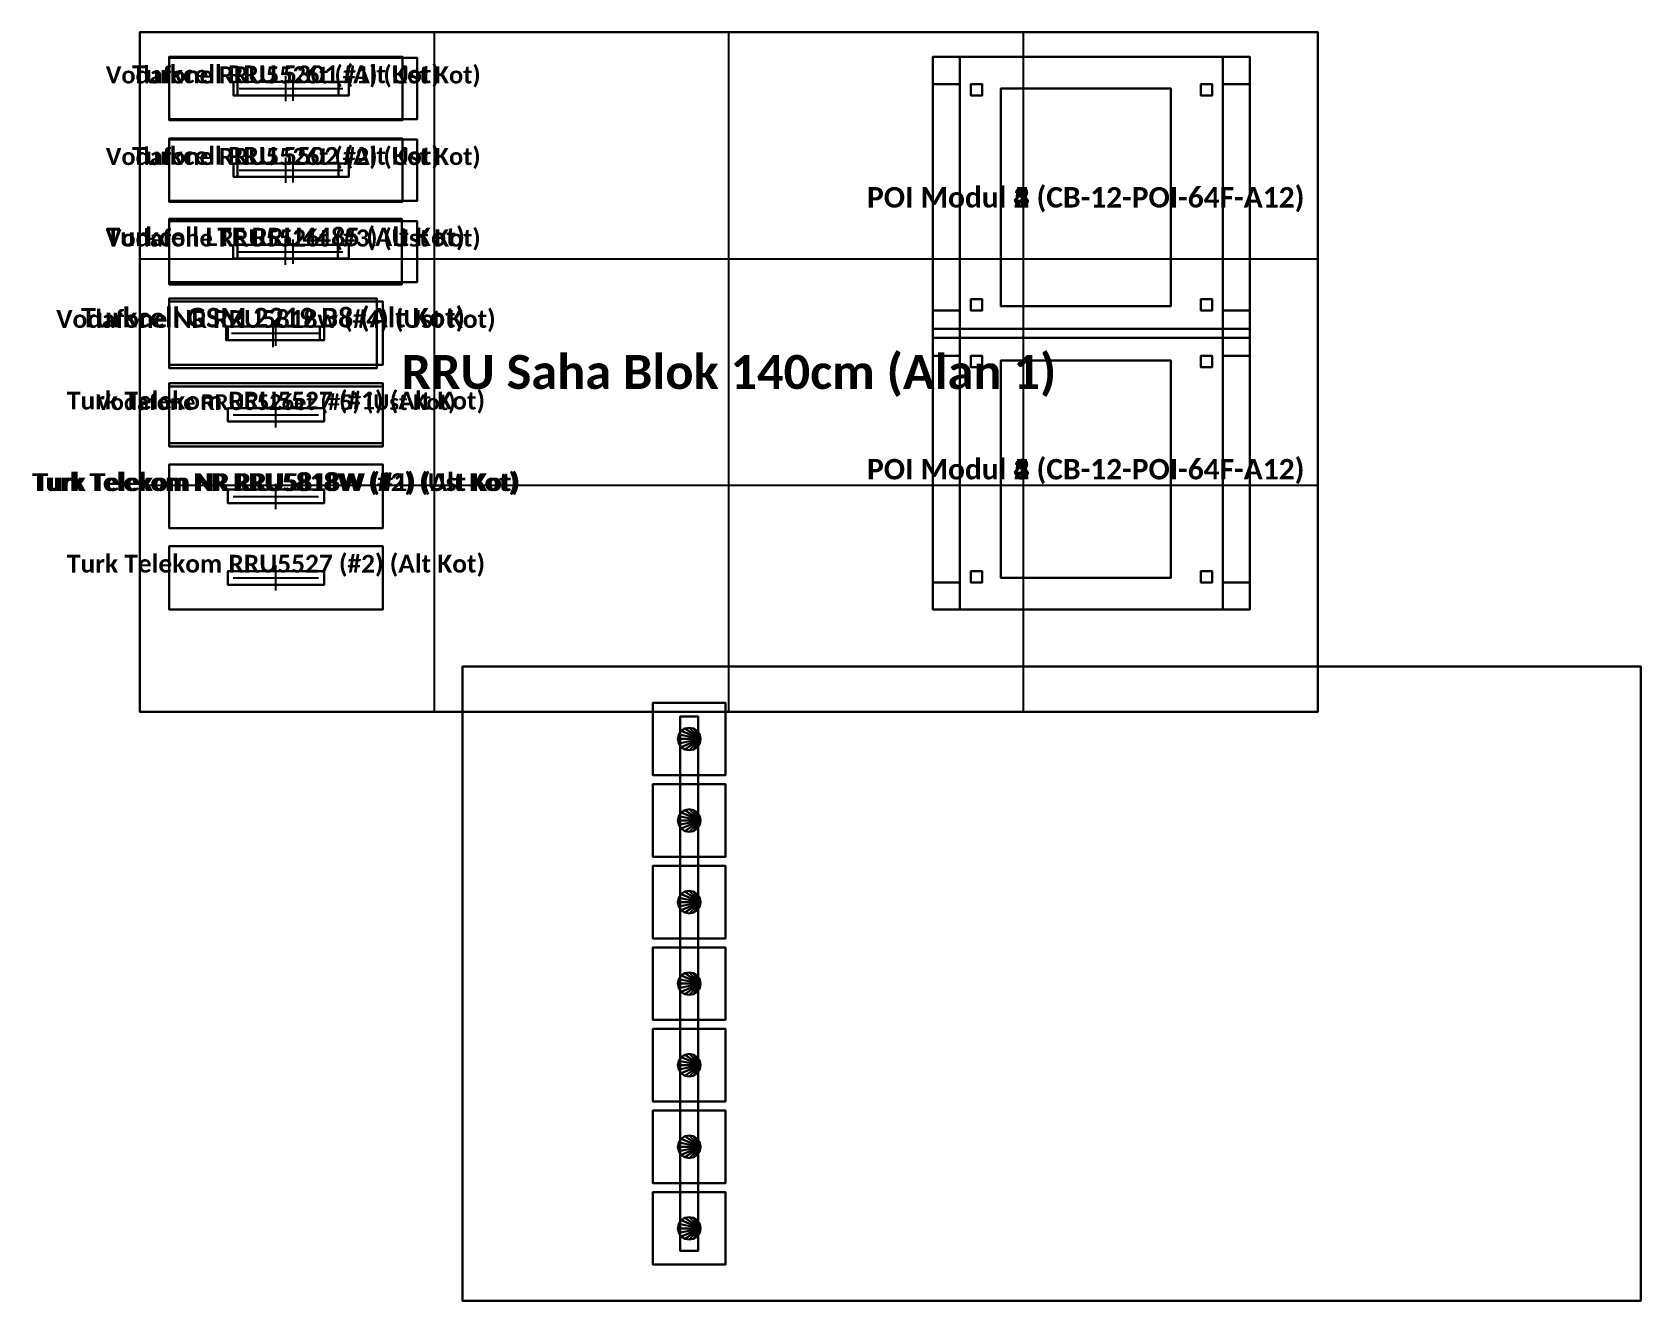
# Model space of a CAD drawing. Header units: metres. Extents: x -2.25 to 1.3, y -0.7 to 2.1.
import ezdxf
from ezdxf.enums import TextEntityAlignment as Align

# ---------------------------------------------------------------- set-up
doc = ezdxf.new("R2010")
doc.units = ezdxf.units.M
for name, color, linetype in [('BLOK_OZEL_PLATFORM', 140, 'CONTINUOUS'), ('EKP_POI_MODULLERI', 40, 'CONTINUOUS'), ('EKP_POI_TASIYICI_SASE', 30, 'CONTINUOUS'), ('EKP_TURK_TELEKOM_RRU', 4, 'CONTINUOUS'), ('EKP_TURKCELL_RRU', 5, 'CONTINUOUS'), ('EKP_VODAFONE_RRU', 1, 'CONTINUOUS'), ('MONTAJ_BORULARI', 2, 'CONTINUOUS')]:
    doc.layers.add(name, color=color, linetype=linetype)
doc.styles.get("Standard").update_dxf_attribs({"font": 'calibrib.ttf'})

msp = doc.modelspace()

# ---------------------------------------------------------------- texts
at = {"layer": 'BLOK_OZEL_PLATFORM'}
msp.add_text('RRU Saha Blok 140cm (Alan 1)', height=0.075, dxfattribs=at).set_placement((-0.7125, 1.35), align=Align.MIDDLE_CENTER)
at = {"layer": 'EKP_POI_MODULLERI'}
for s, p in [('POI Modul 1 (CB-12-POI-64F-A12)', (0.075, 1.7355)), ('POI Modul 2 (CB-12-POI-64F-A12)', (0.075, 1.7355)), ('POI Modul 3 (CB-12-POI-64F-A12)', (0.075, 1.7355)), ('POI Modul 4 (CB-12-POI-64F-A12)', (0.075, 1.7355)), ('POI Modul 5 (CB-12-POI-64F-A12)', (0.075, 1.7355)), ('POI Modul 1 (CB-12-POI-64F-A12)', (0.075, 1.1355)), ('POI Modul 2 (CB-12-POI-64F-A12)', (0.075, 1.1355)), ('POI Modul 3 (CB-12-POI-64F-A12)', (0.075, 1.1355)), ('POI Modul 4 (CB-12-POI-64F-A12)', (0.075, 1.1355)), ('POI Modul 5 (CB-12-POI-64F-A12)', (0.075, 1.1355))]:
    msp.add_text(s, height=0.045, dxfattribs=at).set_placement(p, align=Align.MIDDLE_CENTER)
at = {"layer": 'EKP_TURK_TELEKOM_RRU'}
for s, p in [('Turk Telekom RRU5527 (#1) (Alt Kot)', (-1.712, 1.2869)), ('Turk Telekom NR RRU5818W (#2) (Ust Kot)', (-1.712, 1.1069)), ('Turk Telekom NR RRU5818W (#1) (Alt Kot)', (-1.712, 1.1069)), ('Turk Telekom RRU5527 (#2) (Alt Kot)', (-1.712, 0.9269))]:
    msp.add_text(s, height=0.0392, dxfattribs=at).set_placement(p, align=Align.MIDDLE_CENTER)
at = {"layer": 'EKP_TURKCELL_RRU'}
for s, height, p in [('Turkcell RRU 5301 (Alt Kot)', 0.0392, (-1.69, 2.0069)), ('Turkcell RRU 5502 (Alt Kot)', 0.0392, (-1.69, 1.8269)), ('Turkcell LTE RRU4485 (Alt Kot)', 0.0406, (-1.691, 1.648)), ('Turkcell GSM 2219 B8 (Alt Kot)', 0.04312, (-1.7185, 1.47))]:
    msp.add_text(s, height=height, dxfattribs=at).set_placement(p, align=Align.MIDDLE_CENTER)
at = {"layer": 'EKP_VODAFONE_RRU'}
for s, height, p in [('Vodafone RRU5526t (#1) (Ust Kot)', 0.0378, (-1.674, 2.0057)), ('Vodafone RRU5526t (#2) (Ust Kot)', 0.0378, (-1.674, 1.8257)), ('Vodafone RRU5526t (#3) (Ust Kot)', 0.0378, (-1.674, 1.6457)), ('Vodafone NR RRU5818w (#4) (Ust Kot)', 0.0392, (-1.712, 1.4669)), ('Vodafone RRU5526et (#5) (Ust Kot)', 0.035, (-1.712, 1.2835))]:
    msp.add_text(s, height=height, dxfattribs=at).set_placement(p, align=Align.MIDDLE_CENTER)

# ---------------------------------------------------------------- linework, layer by layer
at = {"layer": 'BLOK_OZEL_PLATFORM'}
for p, q in [((0.5875, 2.1, -0.688), (-2.0125, 2.1, -0.688)), ((-2.0125, 2.1, -0.688), (-2.0125, 0.6, -0.688)), ((0.5875, 2.1, 1.216), (-2.0125, 2.1, 1.216)), ((-2.0125, 2.1, 1.216), (-2.0125, 0.6, 1.216)), ((-2.0125, 2.1, -0.688), (-2.0125, 2.1, 1.216)), ((-1.3625, 0.6, 1.216), (-1.3625, 2.1, 1.216)), ((-0.7125, 0.6, 1.216), (-0.7125, 2.1, 1.216)), ((-0.0625, 0.6, 1.216), (-0.0625, 2.1, 1.216)), ((0.5875, 0.6, -0.688), (0.5875, 2.1, -0.688)), ((0.5875, 0.6, 1.216), (0.5875, 2.1, 1.216)), ((0.5875, 2.1, -0.688), (0.5875, 2.1, 1.216)), ((-2.0125, 1.6, 1.216), (0.5875, 1.6, 1.216)), ((-2.0125, 1.1, 1.216), (0.5875, 1.1, 1.216)), ((1.3, 0.7, -0.05), (-1.3, 0.7, -0.05)), ((-1.3, 0.7, -0.05), (-1.3, -0.7, -0.05)), ((1.3, 0.7), (-1.3, 0.7)), ((-1.3, 0.7), (-1.3, -0.7)), ((-1.3, 0.7, -0.05), (-1.3, 0.7)), ((1.3, -0.7, -0.05), (1.3, 0.7, -0.05)), ((1.3, -0.7), (1.3, 0.7)), ((1.3, 0.7, -0.05), (1.3, 0.7)), ((-2.0125, 0.6, -0.688), (0.5875, 0.6, -0.688)), ((-2.0125, 0.6, 1.216), (0.5875, 0.6, 1.216)), ((-2.0125, 0.6, -0.688), (-2.0125, 0.6, 1.216)), ((0.5875, 0.6, -0.688), (0.5875, 0.6, 1.216)), ((-1.3, -0.7, -0.05), (1.3, -0.7, -0.05)), ((-1.3, -0.7), (1.3, -0.7)), ((-1.3, -0.7, -0.05), (-1.3, -0.7)), ((1.3, -0.7, -0.05), (1.3, -0.7))]:
    msp.add_line(p, q, dxfattribs=at)
for points in [[(-2.0125, 0.6, -0.688), (0.5875, 0.6, -0.688), (0.5875, 2.1, -0.688), (-2.0125, 2.1, -0.688)], [(-2.0125, 0.6, 1.216), (0.5875, 0.6, 1.216), (0.5875, 2.1, 1.216), (-2.0125, 2.1, 1.216)], [(-2.0125, 2.1, -0.688), (0.5875, 2.1, -0.688), (0.5875, 2.1, 1.216), (-2.0125, 2.1, 1.216)], [(-2.0125, 0.6, -0.688), (-2.0125, 2.1, -0.688), (-2.0125, 2.1, 1.216), (-2.0125, 0.6, 1.216)], [(0.5875, 0.6, -0.688), (0.5875, 2.1, -0.688), (0.5875, 2.1, 1.216), (0.5875, 0.6, 1.216)], [(-1.3, -0.7, -0.05), (1.3, -0.7, -0.05), (1.3, 0.7, -0.05), (-1.3, 0.7, -0.05)], [(-1.3, -0.7), (1.3, -0.7), (1.3, 0.7), (-1.3, 0.7)], [(-1.3, 0.7, -0.05), (1.3, 0.7, -0.05), (1.3, 0.7), (-1.3, 0.7)], [(-1.3, -0.7, -0.05), (-1.3, 0.7, -0.05), (-1.3, 0.7), (-1.3, -0.7)], [(1.3, -0.7, -0.05), (1.3, 0.7, -0.05), (1.3, 0.7), (1.3, -0.7)], [(-2.0125, 0.6, -0.688), (0.5875, 0.6, -0.688), (0.5875, 0.6, 1.216), (-2.0125, 0.6, 1.216)], [(-1.3, -0.7, -0.05), (1.3, -0.7, -0.05), (1.3, -0.7), (-1.3, -0.7)]]:
    msp.add_3dface(points, dxfattribs=at)
at = {"layer": 'EKP_POI_MODULLERI'}
for p, q in [((0.2625, 1.9755, 0.1585), (-0.1125, 1.9755, 0.1585)), ((-0.1125, 1.9755, 0.1585), (-0.1125, 1.4955, 0.1585)), ((0.2625, 1.9755, 0.4225), (-0.1125, 1.9755, 0.4225)), ((-0.1125, 1.9755, 0.4225), (-0.1125, 1.4955, 0.4225)), ((-0.1125, 1.9755, 0.1585), (-0.1125, 1.9755, 0.4225)), ((0.2625, 1.9755, 0.4735), (-0.1125, 1.9755, 0.4735)), ((-0.1125, 1.9755, 0.4735), (-0.1125, 1.4955, 0.4735)), ((0.2625, 1.9755, 0.7375), (-0.1125, 1.9755, 0.7375)), ((-0.1125, 1.9755, 0.7375), (-0.1125, 1.4955, 0.7375)), ((-0.1125, 1.9755, 0.4735), (-0.1125, 1.9755, 0.7375)), ((0.2625, 1.9755, 0.7885), (-0.1125, 1.9755, 0.7885)), ((-0.1125, 1.9755, 0.7885), (-0.1125, 1.4955, 0.7885)), ((0.2625, 1.9755, 1.0525), (-0.1125, 1.9755, 1.0525)), ((-0.1125, 1.9755, 1.0525), (-0.1125, 1.4955, 1.0525)), ((-0.1125, 1.9755, 0.7885), (-0.1125, 1.9755, 1.0525)), ((0.2625, 1.9755, 1.1035), (-0.1125, 1.9755, 1.1035)), ((-0.1125, 1.9755, 1.1035), (-0.1125, 1.4955, 1.1035)), ((0.2625, 1.9755, 1.3675), (-0.1125, 1.9755, 1.3675)), ((-0.1125, 1.9755, 1.3675), (-0.1125, 1.4955, 1.3675)), ((-0.1125, 1.9755, 1.1035), (-0.1125, 1.9755, 1.3675)), ((0.2625, 1.9755, 1.4185), (-0.1125, 1.9755, 1.4185)), ((-0.1125, 1.9755, 1.4185), (-0.1125, 1.4955, 1.4185)), ((0.2625, 1.9755, 1.6825), (-0.1125, 1.9755, 1.6825)), ((-0.1125, 1.9755, 1.6825), (-0.1125, 1.4955, 1.6825)), ((-0.1125, 1.9755, 1.4185), (-0.1125, 1.9755, 1.6825)), ((0.2625, 1.4955, 0.1585), (0.2625, 1.9755, 0.1585)), ((0.2625, 1.4955, 0.4225), (0.2625, 1.9755, 0.4225)), ((0.2625, 1.9755, 0.1585), (0.2625, 1.9755, 0.4225)), ((0.2625, 1.4955, 0.4735), (0.2625, 1.9755, 0.4735)), ((0.2625, 1.4955, 0.7375), (0.2625, 1.9755, 0.7375)), ((0.2625, 1.9755, 0.4735), (0.2625, 1.9755, 0.7375)), ((0.2625, 1.4955, 0.7885), (0.2625, 1.9755, 0.7885)), ((0.2625, 1.4955, 1.0525), (0.2625, 1.9755, 1.0525)), ((0.2625, 1.9755, 0.7885), (0.2625, 1.9755, 1.0525)), ((0.2625, 1.4955, 1.1035), (0.2625, 1.9755, 1.1035)), ((0.2625, 1.4955, 1.3675), (0.2625, 1.9755, 1.3675)), ((0.2625, 1.9755, 1.1035), (0.2625, 1.9755, 1.3675)), ((0.2625, 1.4955, 1.4185), (0.2625, 1.9755, 1.4185)), ((0.2625, 1.4955, 1.6825), (0.2625, 1.9755, 1.6825)), ((0.2625, 1.9755, 1.4185), (0.2625, 1.9755, 1.6825)), ((-0.1125, 1.4955, 0.1585), (0.2625, 1.4955, 0.1585)), ((-0.1125, 1.4955, 0.4225), (0.2625, 1.4955, 0.4225)), ((-0.1125, 1.4955, 0.1585), (-0.1125, 1.4955, 0.4225)), ((-0.1125, 1.4955, 0.4735), (0.2625, 1.4955, 0.4735)), ((-0.1125, 1.4955, 0.7375), (0.2625, 1.4955, 0.7375)), ((-0.1125, 1.4955, 0.4735), (-0.1125, 1.4955, 0.7375)), ((-0.1125, 1.4955, 0.7885), (0.2625, 1.4955, 0.7885)), ((-0.1125, 1.4955, 1.0525), (0.2625, 1.4955, 1.0525)), ((-0.1125, 1.4955, 0.7885), (-0.1125, 1.4955, 1.0525)), ((-0.1125, 1.4955, 1.1035), (0.2625, 1.4955, 1.1035)), ((-0.1125, 1.4955, 1.3675), (0.2625, 1.4955, 1.3675)), ((-0.1125, 1.4955, 1.1035), (-0.1125, 1.4955, 1.3675)), ((-0.1125, 1.4955, 1.4185), (0.2625, 1.4955, 1.4185)), ((-0.1125, 1.4955, 1.6825), (0.2625, 1.4955, 1.6825)), ((-0.1125, 1.4955, 1.4185), (-0.1125, 1.4955, 1.6825)), ((0.2625, 1.4955, 0.1585), (0.2625, 1.4955, 0.4225)), ((0.2625, 1.4955, 0.4735), (0.2625, 1.4955, 0.7375)), ((0.2625, 1.4955, 0.7885), (0.2625, 1.4955, 1.0525)), ((0.2625, 1.4955, 1.1035), (0.2625, 1.4955, 1.3675)), ((0.2625, 1.4955, 1.4185), (0.2625, 1.4955, 1.6825)), ((0.2625, 1.3755, 0.1585), (-0.1125, 1.3755, 0.1585)), ((-0.1125, 1.3755, 0.1585), (-0.1125, 0.8955, 0.1585)), ((0.2625, 1.3755, 0.4225), (-0.1125, 1.3755, 0.4225)), ((-0.1125, 1.3755, 0.4225), (-0.1125, 0.8955, 0.4225)), ((-0.1125, 1.3755, 0.1585), (-0.1125, 1.3755, 0.4225)), ((0.2625, 1.3755, 0.4735), (-0.1125, 1.3755, 0.4735)), ((-0.1125, 1.3755, 0.4735), (-0.1125, 0.8955, 0.4735)), ((0.2625, 1.3755, 0.7375), (-0.1125, 1.3755, 0.7375)), ((-0.1125, 1.3755, 0.7375), (-0.1125, 0.8955, 0.7375)), ((-0.1125, 1.3755, 0.4735), (-0.1125, 1.3755, 0.7375)), ((0.2625, 1.3755, 0.7885), (-0.1125, 1.3755, 0.7885)), ((-0.1125, 1.3755, 0.7885), (-0.1125, 0.8955, 0.7885)), ((0.2625, 1.3755, 1.0525), (-0.1125, 1.3755, 1.0525)), ((-0.1125, 1.3755, 1.0525), (-0.1125, 0.8955, 1.0525)), ((-0.1125, 1.3755, 0.7885), (-0.1125, 1.3755, 1.0525)), ((0.2625, 1.3755, 1.1035), (-0.1125, 1.3755, 1.1035)), ((-0.1125, 1.3755, 1.1035), (-0.1125, 0.8955, 1.1035)), ((0.2625, 1.3755, 1.3675), (-0.1125, 1.3755, 1.3675)), ((-0.1125, 1.3755, 1.3675), (-0.1125, 0.8955, 1.3675)), ((-0.1125, 1.3755, 1.1035), (-0.1125, 1.3755, 1.3675)), ((0.2625, 1.3755, 1.4185), (-0.1125, 1.3755, 1.4185)), ((-0.1125, 1.3755, 1.4185), (-0.1125, 0.8955, 1.4185)), ((0.2625, 1.3755, 1.6825), (-0.1125, 1.3755, 1.6825)), ((-0.1125, 1.3755, 1.6825), (-0.1125, 0.8955, 1.6825)), ((-0.1125, 1.3755, 1.4185), (-0.1125, 1.3755, 1.6825)), ((0.2625, 0.8955, 0.1585), (0.2625, 1.3755, 0.1585)), ((0.2625, 0.8955, 0.4225), (0.2625, 1.3755, 0.4225)), ((0.2625, 1.3755, 0.1585), (0.2625, 1.3755, 0.4225)), ((0.2625, 0.8955, 0.4735), (0.2625, 1.3755, 0.4735)), ((0.2625, 0.8955, 0.7375), (0.2625, 1.3755, 0.7375)), ((0.2625, 1.3755, 0.4735), (0.2625, 1.3755, 0.7375)), ((0.2625, 0.8955, 0.7885), (0.2625, 1.3755, 0.7885)), ((0.2625, 0.8955, 1.0525), (0.2625, 1.3755, 1.0525)), ((0.2625, 1.3755, 0.7885), (0.2625, 1.3755, 1.0525)), ((0.2625, 0.8955, 1.1035), (0.2625, 1.3755, 1.1035)), ((0.2625, 0.8955, 1.3675), (0.2625, 1.3755, 1.3675)), ((0.2625, 1.3755, 1.1035), (0.2625, 1.3755, 1.3675)), ((0.2625, 0.8955, 1.4185), (0.2625, 1.3755, 1.4185)), ((0.2625, 0.8955, 1.6825), (0.2625, 1.3755, 1.6825)), ((0.2625, 1.3755, 1.4185), (0.2625, 1.3755, 1.6825)), ((-0.1125, 0.8955, 0.1585), (0.2625, 0.8955, 0.1585)), ((-0.1125, 0.8955, 0.4225), (0.2625, 0.8955, 0.4225)), ((-0.1125, 0.8955, 0.1585), (-0.1125, 0.8955, 0.4225)), ((-0.1125, 0.8955, 0.4735), (0.2625, 0.8955, 0.4735)), ((-0.1125, 0.8955, 0.7375), (0.2625, 0.8955, 0.7375)), ((-0.1125, 0.8955, 0.4735), (-0.1125, 0.8955, 0.7375)), ((-0.1125, 0.8955, 0.7885), (0.2625, 0.8955, 0.7885)), ((-0.1125, 0.8955, 1.0525), (0.2625, 0.8955, 1.0525)), ((-0.1125, 0.8955, 0.7885), (-0.1125, 0.8955, 1.0525)), ((-0.1125, 0.8955, 1.1035), (0.2625, 0.8955, 1.1035)), ((-0.1125, 0.8955, 1.3675), (0.2625, 0.8955, 1.3675)), ((-0.1125, 0.8955, 1.1035), (-0.1125, 0.8955, 1.3675)), ((-0.1125, 0.8955, 1.4185), (0.2625, 0.8955, 1.4185)), ((-0.1125, 0.8955, 1.6825), (0.2625, 0.8955, 1.6825)), ((-0.1125, 0.8955, 1.4185), (-0.1125, 0.8955, 1.6825)), ((0.2625, 0.8955, 0.1585), (0.2625, 0.8955, 0.4225)), ((0.2625, 0.8955, 0.4735), (0.2625, 0.8955, 0.7375)), ((0.2625, 0.8955, 0.7885), (0.2625, 0.8955, 1.0525)), ((0.2625, 0.8955, 1.1035), (0.2625, 0.8955, 1.3675)), ((0.2625, 0.8955, 1.4185), (0.2625, 0.8955, 1.6825))]:
    msp.add_line(p, q, dxfattribs=at)
for points in [[(-0.1125, 1.4955, 0.1585), (0.2625, 1.4955, 0.1585), (0.2625, 1.9755, 0.1585), (-0.1125, 1.9755, 0.1585)], [(-0.1125, 1.4955, 0.4225), (0.2625, 1.4955, 0.4225), (0.2625, 1.9755, 0.4225), (-0.1125, 1.9755, 0.4225)], [(-0.1125, 1.9755, 0.1585), (0.2625, 1.9755, 0.1585), (0.2625, 1.9755, 0.4225), (-0.1125, 1.9755, 0.4225)], [(-0.1125, 1.4955, 0.1585), (-0.1125, 1.9755, 0.1585), (-0.1125, 1.9755, 0.4225), (-0.1125, 1.4955, 0.4225)], [(-0.1125, 1.4955, 0.4735), (0.2625, 1.4955, 0.4735), (0.2625, 1.9755, 0.4735), (-0.1125, 1.9755, 0.4735)], [(-0.1125, 1.4955, 0.7375), (0.2625, 1.4955, 0.7375), (0.2625, 1.9755, 0.7375), (-0.1125, 1.9755, 0.7375)], [(-0.1125, 1.9755, 0.4735), (0.2625, 1.9755, 0.4735), (0.2625, 1.9755, 0.7375), (-0.1125, 1.9755, 0.7375)], [(-0.1125, 1.4955, 0.4735), (-0.1125, 1.9755, 0.4735), (-0.1125, 1.9755, 0.7375), (-0.1125, 1.4955, 0.7375)], [(-0.1125, 1.4955, 0.7885), (0.2625, 1.4955, 0.7885), (0.2625, 1.9755, 0.7885), (-0.1125, 1.9755, 0.7885)], [(-0.1125, 1.4955, 1.0525), (0.2625, 1.4955, 1.0525), (0.2625, 1.9755, 1.0525), (-0.1125, 1.9755, 1.0525)], [(-0.1125, 1.9755, 0.7885), (0.2625, 1.9755, 0.7885), (0.2625, 1.9755, 1.0525), (-0.1125, 1.9755, 1.0525)], [(-0.1125, 1.4955, 0.7885), (-0.1125, 1.9755, 0.7885), (-0.1125, 1.9755, 1.0525), (-0.1125, 1.4955, 1.0525)], [(-0.1125, 1.4955, 1.1035), (0.2625, 1.4955, 1.1035), (0.2625, 1.9755, 1.1035), (-0.1125, 1.9755, 1.1035)], [(-0.1125, 1.4955, 1.3675), (0.2625, 1.4955, 1.3675), (0.2625, 1.9755, 1.3675), (-0.1125, 1.9755, 1.3675)], [(-0.1125, 1.9755, 1.1035), (0.2625, 1.9755, 1.1035), (0.2625, 1.9755, 1.3675), (-0.1125, 1.9755, 1.3675)], [(-0.1125, 1.4955, 1.1035), (-0.1125, 1.9755, 1.1035), (-0.1125, 1.9755, 1.3675), (-0.1125, 1.4955, 1.3675)], [(-0.1125, 1.4955, 1.4185), (0.2625, 1.4955, 1.4185), (0.2625, 1.9755, 1.4185), (-0.1125, 1.9755, 1.4185)], [(-0.1125, 1.4955, 1.6825), (0.2625, 1.4955, 1.6825), (0.2625, 1.9755, 1.6825), (-0.1125, 1.9755, 1.6825)], [(-0.1125, 1.9755, 1.4185), (0.2625, 1.9755, 1.4185), (0.2625, 1.9755, 1.6825), (-0.1125, 1.9755, 1.6825)], [(-0.1125, 1.4955, 1.4185), (-0.1125, 1.9755, 1.4185), (-0.1125, 1.9755, 1.6825), (-0.1125, 1.4955, 1.6825)], [(0.2625, 1.4955, 0.1585), (0.2625, 1.9755, 0.1585), (0.2625, 1.9755, 0.4225), (0.2625, 1.4955, 0.4225)], [(0.2625, 1.4955, 0.4735), (0.2625, 1.9755, 0.4735), (0.2625, 1.9755, 0.7375), (0.2625, 1.4955, 0.7375)], [(0.2625, 1.4955, 0.7885), (0.2625, 1.9755, 0.7885), (0.2625, 1.9755, 1.0525), (0.2625, 1.4955, 1.0525)], [(0.2625, 1.4955, 1.1035), (0.2625, 1.9755, 1.1035), (0.2625, 1.9755, 1.3675), (0.2625, 1.4955, 1.3675)], [(0.2625, 1.4955, 1.4185), (0.2625, 1.9755, 1.4185), (0.2625, 1.9755, 1.6825), (0.2625, 1.4955, 1.6825)], [(-0.1125, 1.4955, 0.1585), (0.2625, 1.4955, 0.1585), (0.2625, 1.4955, 0.4225), (-0.1125, 1.4955, 0.4225)], [(-0.1125, 1.4955, 0.4735), (0.2625, 1.4955, 0.4735), (0.2625, 1.4955, 0.7375), (-0.1125, 1.4955, 0.7375)], [(-0.1125, 1.4955, 0.7885), (0.2625, 1.4955, 0.7885), (0.2625, 1.4955, 1.0525), (-0.1125, 1.4955, 1.0525)], [(-0.1125, 1.4955, 1.1035), (0.2625, 1.4955, 1.1035), (0.2625, 1.4955, 1.3675), (-0.1125, 1.4955, 1.3675)], [(-0.1125, 1.4955, 1.4185), (0.2625, 1.4955, 1.4185), (0.2625, 1.4955, 1.6825), (-0.1125, 1.4955, 1.6825)], [(-0.1125, 0.8955, 0.1585), (0.2625, 0.8955, 0.1585), (0.2625, 1.3755, 0.1585), (-0.1125, 1.3755, 0.1585)], [(-0.1125, 0.8955, 0.4225), (0.2625, 0.8955, 0.4225), (0.2625, 1.3755, 0.4225), (-0.1125, 1.3755, 0.4225)], [(-0.1125, 1.3755, 0.1585), (0.2625, 1.3755, 0.1585), (0.2625, 1.3755, 0.4225), (-0.1125, 1.3755, 0.4225)], [(-0.1125, 0.8955, 0.1585), (-0.1125, 1.3755, 0.1585), (-0.1125, 1.3755, 0.4225), (-0.1125, 0.8955, 0.4225)], [(-0.1125, 0.8955, 0.4735), (0.2625, 0.8955, 0.4735), (0.2625, 1.3755, 0.4735), (-0.1125, 1.3755, 0.4735)], [(-0.1125, 0.8955, 0.7375), (0.2625, 0.8955, 0.7375), (0.2625, 1.3755, 0.7375), (-0.1125, 1.3755, 0.7375)], [(-0.1125, 1.3755, 0.4735), (0.2625, 1.3755, 0.4735), (0.2625, 1.3755, 0.7375), (-0.1125, 1.3755, 0.7375)], [(-0.1125, 0.8955, 0.4735), (-0.1125, 1.3755, 0.4735), (-0.1125, 1.3755, 0.7375), (-0.1125, 0.8955, 0.7375)], [(-0.1125, 0.8955, 0.7885), (0.2625, 0.8955, 0.7885), (0.2625, 1.3755, 0.7885), (-0.1125, 1.3755, 0.7885)], [(-0.1125, 0.8955, 1.0525), (0.2625, 0.8955, 1.0525), (0.2625, 1.3755, 1.0525), (-0.1125, 1.3755, 1.0525)], [(-0.1125, 1.3755, 0.7885), (0.2625, 1.3755, 0.7885), (0.2625, 1.3755, 1.0525), (-0.1125, 1.3755, 1.0525)], [(-0.1125, 0.8955, 0.7885), (-0.1125, 1.3755, 0.7885), (-0.1125, 1.3755, 1.0525), (-0.1125, 0.8955, 1.0525)], [(-0.1125, 0.8955, 1.1035), (0.2625, 0.8955, 1.1035), (0.2625, 1.3755, 1.1035), (-0.1125, 1.3755, 1.1035)], [(-0.1125, 0.8955, 1.3675), (0.2625, 0.8955, 1.3675), (0.2625, 1.3755, 1.3675), (-0.1125, 1.3755, 1.3675)], [(-0.1125, 1.3755, 1.1035), (0.2625, 1.3755, 1.1035), (0.2625, 1.3755, 1.3675), (-0.1125, 1.3755, 1.3675)], [(-0.1125, 0.8955, 1.1035), (-0.1125, 1.3755, 1.1035), (-0.1125, 1.3755, 1.3675), (-0.1125, 0.8955, 1.3675)], [(-0.1125, 0.8955, 1.4185), (0.2625, 0.8955, 1.4185), (0.2625, 1.3755, 1.4185), (-0.1125, 1.3755, 1.4185)], [(-0.1125, 0.8955, 1.6825), (0.2625, 0.8955, 1.6825), (0.2625, 1.3755, 1.6825), (-0.1125, 1.3755, 1.6825)], [(-0.1125, 1.3755, 1.4185), (0.2625, 1.3755, 1.4185), (0.2625, 1.3755, 1.6825), (-0.1125, 1.3755, 1.6825)], [(-0.1125, 0.8955, 1.4185), (-0.1125, 1.3755, 1.4185), (-0.1125, 1.3755, 1.6825), (-0.1125, 0.8955, 1.6825)], [(0.2625, 0.8955, 0.1585), (0.2625, 1.3755, 0.1585), (0.2625, 1.3755, 0.4225), (0.2625, 0.8955, 0.4225)], [(0.2625, 0.8955, 0.4735), (0.2625, 1.3755, 0.4735), (0.2625, 1.3755, 0.7375), (0.2625, 0.8955, 0.7375)], [(0.2625, 0.8955, 0.7885), (0.2625, 1.3755, 0.7885), (0.2625, 1.3755, 1.0525), (0.2625, 0.8955, 1.0525)], [(0.2625, 0.8955, 1.1035), (0.2625, 1.3755, 1.1035), (0.2625, 1.3755, 1.3675), (0.2625, 0.8955, 1.3675)], [(0.2625, 0.8955, 1.4185), (0.2625, 1.3755, 1.4185), (0.2625, 1.3755, 1.6825), (0.2625, 0.8955, 1.6825)], [(-0.1125, 0.8955, 0.1585), (0.2625, 0.8955, 0.1585), (0.2625, 0.8955, 0.4225), (-0.1125, 0.8955, 0.4225)], [(-0.1125, 0.8955, 0.4735), (0.2625, 0.8955, 0.4735), (0.2625, 0.8955, 0.7375), (-0.1125, 0.8955, 0.7375)], [(-0.1125, 0.8955, 0.7885), (0.2625, 0.8955, 0.7885), (0.2625, 0.8955, 1.0525), (-0.1125, 0.8955, 1.0525)], [(-0.1125, 0.8955, 1.1035), (0.2625, 0.8955, 1.1035), (0.2625, 0.8955, 1.3675), (-0.1125, 0.8955, 1.3675)], [(-0.1125, 0.8955, 1.4185), (0.2625, 0.8955, 1.4185), (0.2625, 0.8955, 1.6825), (-0.1125, 0.8955, 1.6825)]]:
    msp.add_3dface(points, dxfattribs=at)
at = {"layer": 'EKP_POI_TASIYICI_SASE'}
for p, q in [((0.4375, 2.0455), (-0.2625, 2.0455)), ((-0.2625, 2.0455), (-0.2625, 1.4255)), ((0.4375, 2.0455, 0.1), (-0.2625, 2.0455, 0.1)), ((-0.2625, 2.0455, 0.1), (-0.2625, 1.4255, 0.1)), ((-0.2625, 2.0455), (-0.2625, 2.0455, 0.1)), ((-0.2025, 2.0455, 0.1), (-0.2625, 2.0455, 0.1)), ((-0.2625, 2.0455, 0.1), (-0.2625, 1.9855, 0.1)), ((-0.2025, 2.0455, 1.72), (-0.2625, 2.0455, 1.72)), ((-0.2625, 2.0455, 1.72), (-0.2625, 1.9855, 1.72)), ((-0.2625, 2.0455, 0.1), (-0.2625, 2.0455, 1.72)), ((0.4375, 2.0455, 1.72), (-0.2625, 2.0455, 1.72)), ((-0.2625, 2.0455, 1.72), (-0.2625, 1.4255, 1.72)), ((0.4375, 2.0455, 1.78), (-0.2625, 2.0455, 1.78)), ((-0.2625, 2.0455, 1.78), (-0.2625, 1.4255, 1.78)), ((-0.2625, 2.0455, 1.72), (-0.2625, 2.0455, 1.78)), ((-0.2025, 1.9855, 0.1), (-0.2025, 2.0455, 0.1)), ((-0.2025, 1.9855, 1.72), (-0.2025, 2.0455, 1.72)), ((-0.2025, 2.0455, 0.1), (-0.2025, 2.0455, 1.72)), ((0.4375, 2.0455, 0.1), (0.3775, 2.0455, 0.1)), ((0.3775, 2.0455, 0.1), (0.3775, 1.9855, 0.1)), ((0.4375, 2.0455, 1.72), (0.3775, 2.0455, 1.72)), ((0.3775, 2.0455, 1.72), (0.3775, 1.9855, 1.72)), ((0.3775, 2.0455, 0.1), (0.3775, 2.0455, 1.72)), ((0.4375, 1.4255), (0.4375, 2.0455)), ((0.4375, 1.4255, 0.1), (0.4375, 2.0455, 0.1)), ((0.4375, 2.0455), (0.4375, 2.0455, 0.1)), ((0.4375, 1.9855, 0.1), (0.4375, 2.0455, 0.1)), ((0.4375, 1.9855, 1.72), (0.4375, 2.0455, 1.72)), ((0.4375, 2.0455, 0.1), (0.4375, 2.0455, 1.72)), ((0.4375, 1.4255, 1.72), (0.4375, 2.0455, 1.72)), ((0.4375, 1.4255, 1.78), (0.4375, 2.0455, 1.78)), ((0.4375, 2.0455, 1.72), (0.4375, 2.0455, 1.78)), ((-0.2625, 1.9855, 0.1), (-0.2025, 1.9855, 0.1)), ((-0.2625, 1.9855, 1.72), (-0.2025, 1.9855, 1.72)), ((-0.2625, 1.9855, 0.1), (-0.2625, 1.9855, 1.72)), ((-0.2025, 1.9855, 0.14), (-0.2625, 1.9855, 0.14)), ((-0.2625, 1.9855, 0.14), (-0.2625, 1.4855, 0.14)), ((-0.2025, 1.9855, 0.18), (-0.2625, 1.9855, 0.18)), ((-0.2625, 1.9855, 0.18), (-0.2625, 1.4855, 0.18)), ((-0.2625, 1.9855, 0.14), (-0.2625, 1.9855, 0.18)), ((-0.2025, 1.9855, 0.89), (-0.2625, 1.9855, 0.89)), ((-0.2625, 1.9855, 0.89), (-0.2625, 1.4855, 0.89)), ((-0.2025, 1.9855, 0.93), (-0.2625, 1.9855, 0.93)), ((-0.2625, 1.9855, 0.93), (-0.2625, 1.4855, 0.93)), ((-0.2625, 1.9855, 0.89), (-0.2625, 1.9855, 0.93)), ((-0.2025, 1.9855, 1.66), (-0.2625, 1.9855, 1.66)), ((-0.2625, 1.9855, 1.66), (-0.2625, 1.4855, 1.66)), ((-0.2025, 1.9855, 1.7), (-0.2625, 1.9855, 1.7)), ((-0.2625, 1.9855, 1.7), (-0.2625, 1.4855, 1.7)), ((-0.2625, 1.9855, 1.66), (-0.2625, 1.9855, 1.7)), ((-0.2025, 1.9855, 0.1), (-0.2025, 1.9855, 1.72)), ((-0.2025, 1.4855, 0.14), (-0.2025, 1.9855, 0.14)), ((-0.2025, 1.4855, 0.18), (-0.2025, 1.9855, 0.18)), ((-0.2025, 1.9855, 0.14), (-0.2025, 1.9855, 0.18)), ((-0.2025, 1.4855, 0.89), (-0.2025, 1.9855, 0.89)), ((-0.2025, 1.4855, 0.93), (-0.2025, 1.9855, 0.93)), ((-0.2025, 1.9855, 0.89), (-0.2025, 1.9855, 0.93)), ((-0.2025, 1.4855, 1.66), (-0.2025, 1.9855, 1.66)), ((-0.2025, 1.4855, 1.7), (-0.2025, 1.9855, 1.7)), ((-0.2025, 1.9855, 1.66), (-0.2025, 1.9855, 1.7)), ((-0.1538, 1.9855, 0.1), (-0.1788, 1.9855, 0.1)), ((-0.1788, 1.9855, 0.1), (-0.1788, 1.9605, 0.1)), ((-0.1538, 1.9855, 1.72), (-0.1788, 1.9855, 1.72)), ((-0.1788, 1.9855, 1.72), (-0.1788, 1.9605, 1.72)), ((-0.1788, 1.9855, 0.1), (-0.1788, 1.9855, 1.72)), ((-0.1788, 1.9605, 0.1), (-0.1538, 1.9605, 0.1)), ((-0.1788, 1.9605, 1.72), (-0.1538, 1.9605, 1.72)), ((-0.1788, 1.9605, 0.1), (-0.1788, 1.9605, 1.72)), ((-0.1538, 1.9605, 0.1), (-0.1538, 1.9855, 0.1)), ((-0.1538, 1.9605, 1.72), (-0.1538, 1.9855, 1.72)), ((-0.1538, 1.9855, 0.1), (-0.1538, 1.9855, 1.72)), ((-0.1538, 1.9605, 0.1), (-0.1538, 1.9605, 1.72)), ((0.3538, 1.9855, 0.1), (0.3288, 1.9855, 0.1)), ((0.3288, 1.9855, 0.1), (0.3288, 1.9605, 0.1)), ((0.3538, 1.9855, 1.72), (0.3288, 1.9855, 1.72)), ((0.3288, 1.9855, 1.72), (0.3288, 1.9605, 1.72)), ((0.3288, 1.9855, 0.1), (0.3288, 1.9855, 1.72)), ((0.3288, 1.9605, 0.1), (0.3538, 1.9605, 0.1)), ((0.3288, 1.9605, 1.72), (0.3538, 1.9605, 1.72)), ((0.3288, 1.9605, 0.1), (0.3288, 1.9605, 1.72)), ((0.3538, 1.9605, 0.1), (0.3538, 1.9855, 0.1)), ((0.3538, 1.9605, 1.72), (0.3538, 1.9855, 1.72)), ((0.3538, 1.9855, 0.1), (0.3538, 1.9855, 1.72)), ((0.3538, 1.9605, 0.1), (0.3538, 1.9605, 1.72)), ((0.3775, 1.9855, 0.1), (0.4375, 1.9855, 0.1)), ((0.3775, 1.9855, 1.72), (0.4375, 1.9855, 1.72)), ((0.3775, 1.9855, 0.1), (0.3775, 1.9855, 1.72)), ((0.4375, 1.9855, 0.14), (0.3775, 1.9855, 0.14)), ((0.3775, 1.9855, 0.14), (0.3775, 1.4855, 0.14)), ((0.4375, 1.9855, 0.18), (0.3775, 1.9855, 0.18)), ((0.3775, 1.9855, 0.18), (0.3775, 1.4855, 0.18)), ((0.3775, 1.9855, 0.14), (0.3775, 1.9855, 0.18)), ((0.4375, 1.9855, 0.89), (0.3775, 1.9855, 0.89)), ((0.3775, 1.9855, 0.89), (0.3775, 1.4855, 0.89)), ((0.4375, 1.9855, 0.93), (0.3775, 1.9855, 0.93)), ((0.3775, 1.9855, 0.93), (0.3775, 1.4855, 0.93)), ((0.3775, 1.9855, 0.89), (0.3775, 1.9855, 0.93)), ((0.4375, 1.9855, 1.66), (0.3775, 1.9855, 1.66)), ((0.3775, 1.9855, 1.66), (0.3775, 1.4855, 1.66)), ((0.4375, 1.9855, 1.7), (0.3775, 1.9855, 1.7)), ((0.3775, 1.9855, 1.7), (0.3775, 1.4855, 1.7)), ((0.3775, 1.9855, 1.66), (0.3775, 1.9855, 1.7)), ((0.4375, 1.9855, 0.1), (0.4375, 1.9855, 1.72)), ((0.4375, 1.4855, 0.14), (0.4375, 1.9855, 0.14)), ((0.4375, 1.4855, 0.18), (0.4375, 1.9855, 0.18)), ((0.4375, 1.9855, 0.14), (0.4375, 1.9855, 0.18)), ((0.4375, 1.4855, 0.89), (0.4375, 1.9855, 0.89)), ((0.4375, 1.4855, 0.93), (0.4375, 1.9855, 0.93)), ((0.4375, 1.9855, 0.89), (0.4375, 1.9855, 0.93)), ((0.4375, 1.4855, 1.66), (0.4375, 1.9855, 1.66)), ((0.4375, 1.4855, 1.7), (0.4375, 1.9855, 1.7)), ((0.4375, 1.9855, 1.66), (0.4375, 1.9855, 1.7)), ((-0.1538, 1.5105, 0.1), (-0.1788, 1.5105, 0.1)), ((-0.1788, 1.5105, 0.1), (-0.1788, 1.4855, 0.1)), ((-0.1538, 1.5105, 1.72), (-0.1788, 1.5105, 1.72)), ((-0.1788, 1.5105, 1.72), (-0.1788, 1.4855, 1.72)), ((-0.1788, 1.5105, 0.1), (-0.1788, 1.5105, 1.72)), ((-0.1538, 1.4855, 0.1), (-0.1538, 1.5105, 0.1)), ((-0.1538, 1.4855, 1.72), (-0.1538, 1.5105, 1.72)), ((-0.1538, 1.5105, 0.1), (-0.1538, 1.5105, 1.72)), ((0.3538, 1.5105, 0.1), (0.3288, 1.5105, 0.1)), ((0.3288, 1.5105, 0.1), (0.3288, 1.4855, 0.1)), ((0.3538, 1.5105, 1.72), (0.3288, 1.5105, 1.72)), ((0.3288, 1.5105, 1.72), (0.3288, 1.4855, 1.72)), ((0.3288, 1.5105, 0.1), (0.3288, 1.5105, 1.72)), ((0.3538, 1.4855, 0.1), (0.3538, 1.5105, 0.1)), ((0.3538, 1.4855, 1.72), (0.3538, 1.5105, 1.72)), ((0.3538, 1.5105, 0.1), (0.3538, 1.5105, 1.72)), ((-0.2025, 1.4855, 0.1), (-0.2625, 1.4855, 0.1)), ((-0.2625, 1.4855, 0.1), (-0.2625, 1.4255, 0.1)), ((-0.2025, 1.4855, 1.72), (-0.2625, 1.4855, 1.72)), ((-0.2625, 1.4855, 1.72), (-0.2625, 1.4255, 1.72)), ((-0.2625, 1.4855, 0.1), (-0.2625, 1.4855, 1.72)), ((-0.2625, 1.4855, 0.14), (-0.2025, 1.4855, 0.14)), ((-0.2625, 1.4855, 0.18), (-0.2025, 1.4855, 0.18)), ((-0.2625, 1.4855, 0.14), (-0.2625, 1.4855, 0.18)), ((-0.2625, 1.4855, 0.89), (-0.2025, 1.4855, 0.89)), ((-0.2625, 1.4855, 0.93), (-0.2025, 1.4855, 0.93)), ((-0.2625, 1.4855, 0.89), (-0.2625, 1.4855, 0.93)), ((-0.2625, 1.4855, 1.66), (-0.2025, 1.4855, 1.66)), ((-0.2625, 1.4855, 1.7), (-0.2025, 1.4855, 1.7)), ((-0.2625, 1.4855, 1.66), (-0.2625, 1.4855, 1.7)), ((-0.2025, 1.4255, 0.1), (-0.2025, 1.4855, 0.1)), ((-0.2025, 1.4255, 1.72), (-0.2025, 1.4855, 1.72)), ((-0.2025, 1.4855, 0.1), (-0.2025, 1.4855, 1.72)), ((-0.2025, 1.4855, 0.14), (-0.2025, 1.4855, 0.18)), ((-0.2025, 1.4855, 0.89), (-0.2025, 1.4855, 0.93)), ((-0.2025, 1.4855, 1.66), (-0.2025, 1.4855, 1.7)), ((-0.1788, 1.4855, 0.1), (-0.1538, 1.4855, 0.1)), ((-0.1788, 1.4855, 1.72), (-0.1538, 1.4855, 1.72)), ((-0.1788, 1.4855, 0.1), (-0.1788, 1.4855, 1.72)), ((-0.1538, 1.4855, 0.1), (-0.1538, 1.4855, 1.72)), ((0.3288, 1.4855, 0.1), (0.3538, 1.4855, 0.1)), ((0.3288, 1.4855, 1.72), (0.3538, 1.4855, 1.72)), ((0.3288, 1.4855, 0.1), (0.3288, 1.4855, 1.72)), ((0.3538, 1.4855, 0.1), (0.3538, 1.4855, 1.72)), ((0.4375, 1.4855, 0.1), (0.3775, 1.4855, 0.1)), ((0.3775, 1.4855, 0.1), (0.3775, 1.4255, 0.1)), ((0.4375, 1.4855, 1.72), (0.3775, 1.4855, 1.72)), ((0.3775, 1.4855, 1.72), (0.3775, 1.4255, 1.72)), ((0.3775, 1.4855, 0.1), (0.3775, 1.4855, 1.72)), ((0.3775, 1.4855, 0.14), (0.4375, 1.4855, 0.14)), ((0.3775, 1.4855, 0.18), (0.4375, 1.4855, 0.18)), ((0.3775, 1.4855, 0.14), (0.3775, 1.4855, 0.18)), ((0.3775, 1.4855, 0.89), (0.4375, 1.4855, 0.89)), ((0.3775, 1.4855, 0.93), (0.4375, 1.4855, 0.93)), ((0.3775, 1.4855, 0.89), (0.3775, 1.4855, 0.93)), ((0.3775, 1.4855, 1.66), (0.4375, 1.4855, 1.66)), ((0.3775, 1.4855, 1.7), (0.4375, 1.4855, 1.7)), ((0.3775, 1.4855, 1.66), (0.3775, 1.4855, 1.7)), ((0.4375, 1.4255, 0.1), (0.4375, 1.4855, 0.1)), ((0.4375, 1.4255, 1.72), (0.4375, 1.4855, 1.72)), ((0.4375, 1.4855, 0.1), (0.4375, 1.4855, 1.72)), ((0.4375, 1.4855, 0.14), (0.4375, 1.4855, 0.18)), ((0.4375, 1.4855, 0.89), (0.4375, 1.4855, 0.93)), ((0.4375, 1.4855, 1.66), (0.4375, 1.4855, 1.7)), ((0.4375, 1.4455), (-0.2625, 1.4455)), ((-0.2625, 1.4455), (-0.2625, 0.8255)), ((0.4375, 1.4455, 0.1), (-0.2625, 1.4455, 0.1)), ((-0.2625, 1.4455, 0.1), (-0.2625, 0.8255, 0.1)), ((-0.2625, 1.4455), (-0.2625, 1.4455, 0.1)), ((-0.2025, 1.4455, 0.1), (-0.2625, 1.4455, 0.1)), ((-0.2625, 1.4455, 0.1), (-0.2625, 1.3855, 0.1)), ((-0.2025, 1.4455, 1.72), (-0.2625, 1.4455, 1.72)), ((-0.2625, 1.4455, 1.72), (-0.2625, 1.3855, 1.72)), ((-0.2625, 1.4455, 0.1), (-0.2625, 1.4455, 1.72)), ((0.4375, 1.4455, 1.72), (-0.2625, 1.4455, 1.72)), ((-0.2625, 1.4455, 1.72), (-0.2625, 0.8255, 1.72)), ((0.4375, 1.4455, 1.78), (-0.2625, 1.4455, 1.78)), ((-0.2625, 1.4455, 1.78), (-0.2625, 0.8255, 1.78)), ((-0.2625, 1.4455, 1.72), (-0.2625, 1.4455, 1.78)), ((-0.2625, 1.4255), (0.4375, 1.4255)), ((-0.2625, 1.4255, 0.1), (0.4375, 1.4255, 0.1)), ((-0.2625, 1.4255), (-0.2625, 1.4255, 0.1)), ((-0.2625, 1.4255, 0.1), (-0.2025, 1.4255, 0.1)), ((-0.2625, 1.4255, 1.72), (-0.2025, 1.4255, 1.72)), ((-0.2625, 1.4255, 0.1), (-0.2625, 1.4255, 1.72)), ((-0.2625, 1.4255, 1.72), (0.4375, 1.4255, 1.72)), ((-0.2625, 1.4255, 1.78), (0.4375, 1.4255, 1.78)), ((-0.2625, 1.4255, 1.72), (-0.2625, 1.4255, 1.78)), ((-0.2025, 1.3855, 0.1), (-0.2025, 1.4455, 0.1)), ((-0.2025, 1.3855, 1.72), (-0.2025, 1.4455, 1.72)), ((-0.2025, 1.4455, 0.1), (-0.2025, 1.4455, 1.72)), ((-0.2025, 1.4255, 0.1), (-0.2025, 1.4255, 1.72)), ((0.4375, 1.4455, 0.1), (0.3775, 1.4455, 0.1)), ((0.3775, 1.4455, 0.1), (0.3775, 1.3855, 0.1)), ((0.4375, 1.4455, 1.72), (0.3775, 1.4455, 1.72)), ((0.3775, 1.4455, 1.72), (0.3775, 1.3855, 1.72)), ((0.3775, 1.4455, 0.1), (0.3775, 1.4455, 1.72)), ((0.3775, 1.4255, 0.1), (0.4375, 1.4255, 0.1)), ((0.3775, 1.4255, 1.72), (0.4375, 1.4255, 1.72)), ((0.3775, 1.4255, 0.1), (0.3775, 1.4255, 1.72)), ((0.4375, 0.8255), (0.4375, 1.4455)), ((0.4375, 0.8255, 0.1), (0.4375, 1.4455, 0.1)), ((0.4375, 1.4455), (0.4375, 1.4455, 0.1)), ((0.4375, 1.3855, 0.1), (0.4375, 1.4455, 0.1)), ((0.4375, 1.3855, 1.72), (0.4375, 1.4455, 1.72)), ((0.4375, 1.4455, 0.1), (0.4375, 1.4455, 1.72)), ((0.4375, 0.8255, 1.72), (0.4375, 1.4455, 1.72)), ((0.4375, 0.8255, 1.78), (0.4375, 1.4455, 1.78)), ((0.4375, 1.4455, 1.72), (0.4375, 1.4455, 1.78)), ((0.4375, 1.4255), (0.4375, 1.4255, 0.1)), ((0.4375, 1.4255, 0.1), (0.4375, 1.4255, 1.72)), ((0.4375, 1.4255, 1.72), (0.4375, 1.4255, 1.78)), ((-0.2625, 1.3855, 0.1), (-0.2025, 1.3855, 0.1)), ((-0.2625, 1.3855, 1.72), (-0.2025, 1.3855, 1.72)), ((-0.2625, 1.3855, 0.1), (-0.2625, 1.3855, 1.72)), ((-0.2025, 1.3855, 0.14), (-0.2625, 1.3855, 0.14)), ((-0.2625, 1.3855, 0.14), (-0.2625, 0.8855, 0.14)), ((-0.2025, 1.3855, 0.18), (-0.2625, 1.3855, 0.18)), ((-0.2625, 1.3855, 0.18), (-0.2625, 0.8855, 0.18)), ((-0.2625, 1.3855, 0.14), (-0.2625, 1.3855, 0.18)), ((-0.2025, 1.3855, 0.89), (-0.2625, 1.3855, 0.89)), ((-0.2625, 1.3855, 0.89), (-0.2625, 0.8855, 0.89)), ((-0.2025, 1.3855, 0.93), (-0.2625, 1.3855, 0.93)), ((-0.2625, 1.3855, 0.93), (-0.2625, 0.8855, 0.93)), ((-0.2625, 1.3855, 0.89), (-0.2625, 1.3855, 0.93)), ((-0.2025, 1.3855, 1.66), (-0.2625, 1.3855, 1.66)), ((-0.2625, 1.3855, 1.66), (-0.2625, 0.8855, 1.66)), ((-0.2025, 1.3855, 1.7), (-0.2625, 1.3855, 1.7)), ((-0.2625, 1.3855, 1.7), (-0.2625, 0.8855, 1.7)), ((-0.2625, 1.3855, 1.66), (-0.2625, 1.3855, 1.7)), ((-0.2025, 1.3855, 0.1), (-0.2025, 1.3855, 1.72)), ((-0.2025, 0.8855, 0.14), (-0.2025, 1.3855, 0.14)), ((-0.2025, 0.8855, 0.18), (-0.2025, 1.3855, 0.18)), ((-0.2025, 1.3855, 0.14), (-0.2025, 1.3855, 0.18)), ((-0.2025, 0.8855, 0.89), (-0.2025, 1.3855, 0.89)), ((-0.2025, 0.8855, 0.93), (-0.2025, 1.3855, 0.93)), ((-0.2025, 1.3855, 0.89), (-0.2025, 1.3855, 0.93)), ((-0.2025, 0.8855, 1.66), (-0.2025, 1.3855, 1.66)), ((-0.2025, 0.8855, 1.7), (-0.2025, 1.3855, 1.7)), ((-0.2025, 1.3855, 1.66), (-0.2025, 1.3855, 1.7)), ((-0.1538, 1.3855, 0.1), (-0.1788, 1.3855, 0.1)), ((-0.1788, 1.3855, 0.1), (-0.1788, 1.3605, 0.1)), ((-0.1538, 1.3855, 1.72), (-0.1788, 1.3855, 1.72)), ((-0.1788, 1.3855, 1.72), (-0.1788, 1.3605, 1.72)), ((-0.1788, 1.3855, 0.1), (-0.1788, 1.3855, 1.72)), ((-0.1538, 1.3605, 0.1), (-0.1538, 1.3855, 0.1)), ((-0.1538, 1.3605, 1.72), (-0.1538, 1.3855, 1.72)), ((-0.1538, 1.3855, 0.1), (-0.1538, 1.3855, 1.72)), ((0.3538, 1.3855, 0.1), (0.3288, 1.3855, 0.1)), ((0.3288, 1.3855, 0.1), (0.3288, 1.3605, 0.1)), ((0.3538, 1.3855, 1.72), (0.3288, 1.3855, 1.72)), ((0.3288, 1.3855, 1.72), (0.3288, 1.3605, 1.72)), ((0.3288, 1.3855, 0.1), (0.3288, 1.3855, 1.72)), ((0.3538, 1.3605, 0.1), (0.3538, 1.3855, 0.1)), ((0.3538, 1.3605, 1.72), (0.3538, 1.3855, 1.72)), ((0.3538, 1.3855, 0.1), (0.3538, 1.3855, 1.72)), ((0.3775, 1.3855, 0.1), (0.4375, 1.3855, 0.1)), ((0.3775, 1.3855, 1.72), (0.4375, 1.3855, 1.72)), ((0.3775, 1.3855, 0.1), (0.3775, 1.3855, 1.72)), ((0.4375, 1.3855, 0.14), (0.3775, 1.3855, 0.14)), ((0.3775, 1.3855, 0.14), (0.3775, 0.8855, 0.14)), ((0.4375, 1.3855, 0.18), (0.3775, 1.3855, 0.18)), ((0.3775, 1.3855, 0.18), (0.3775, 0.8855, 0.18)), ((0.3775, 1.3855, 0.14), (0.3775, 1.3855, 0.18)), ((0.4375, 1.3855, 0.89), (0.3775, 1.3855, 0.89)), ((0.3775, 1.3855, 0.89), (0.3775, 0.8855, 0.89)), ((0.4375, 1.3855, 0.93), (0.3775, 1.3855, 0.93)), ((0.3775, 1.3855, 0.93), (0.3775, 0.8855, 0.93)), ((0.3775, 1.3855, 0.89), (0.3775, 1.3855, 0.93)), ((0.4375, 1.3855, 1.66), (0.3775, 1.3855, 1.66)), ((0.3775, 1.3855, 1.66), (0.3775, 0.8855, 1.66)), ((0.4375, 1.3855, 1.7), (0.3775, 1.3855, 1.7)), ((0.3775, 1.3855, 1.7), (0.3775, 0.8855, 1.7)), ((0.3775, 1.3855, 1.66), (0.3775, 1.3855, 1.7)), ((0.4375, 1.3855, 0.1), (0.4375, 1.3855, 1.72)), ((0.4375, 0.8855, 0.14), (0.4375, 1.3855, 0.14)), ((0.4375, 0.8855, 0.18), (0.4375, 1.3855, 0.18)), ((0.4375, 1.3855, 0.14), (0.4375, 1.3855, 0.18)), ((0.4375, 0.8855, 0.89), (0.4375, 1.3855, 0.89)), ((0.4375, 0.8855, 0.93), (0.4375, 1.3855, 0.93)), ((0.4375, 1.3855, 0.89), (0.4375, 1.3855, 0.93)), ((0.4375, 0.8855, 1.66), (0.4375, 1.3855, 1.66)), ((0.4375, 0.8855, 1.7), (0.4375, 1.3855, 1.7)), ((0.4375, 1.3855, 1.66), (0.4375, 1.3855, 1.7)), ((-0.1788, 1.3605, 0.1), (-0.1538, 1.3605, 0.1)), ((-0.1788, 1.3605, 1.72), (-0.1538, 1.3605, 1.72)), ((-0.1788, 1.3605, 0.1), (-0.1788, 1.3605, 1.72)), ((-0.1538, 1.3605, 0.1), (-0.1538, 1.3605, 1.72)), ((0.3288, 1.3605, 0.1), (0.3538, 1.3605, 0.1)), ((0.3288, 1.3605, 1.72), (0.3538, 1.3605, 1.72)), ((0.3288, 1.3605, 0.1), (0.3288, 1.3605, 1.72)), ((0.3538, 1.3605, 0.1), (0.3538, 1.3605, 1.72)), ((-0.1538, 0.9105, 0.1), (-0.1788, 0.9105, 0.1)), ((-0.1788, 0.9105, 0.1), (-0.1788, 0.8855, 0.1)), ((-0.1538, 0.9105, 1.72), (-0.1788, 0.9105, 1.72)), ((-0.1788, 0.9105, 1.72), (-0.1788, 0.8855, 1.72)), ((-0.1788, 0.9105, 0.1), (-0.1788, 0.9105, 1.72)), ((-0.1538, 0.8855, 0.1), (-0.1538, 0.9105, 0.1)), ((-0.1538, 0.8855, 1.72), (-0.1538, 0.9105, 1.72)), ((-0.1538, 0.9105, 0.1), (-0.1538, 0.9105, 1.72)), ((0.3538, 0.9105, 0.1), (0.3288, 0.9105, 0.1)), ((0.3288, 0.9105, 0.1), (0.3288, 0.8855, 0.1)), ((0.3538, 0.9105, 1.72), (0.3288, 0.9105, 1.72)), ((0.3288, 0.9105, 1.72), (0.3288, 0.8855, 1.72)), ((0.3288, 0.9105, 0.1), (0.3288, 0.9105, 1.72)), ((0.3538, 0.8855, 0.1), (0.3538, 0.9105, 0.1)), ((0.3538, 0.8855, 1.72), (0.3538, 0.9105, 1.72)), ((0.3538, 0.9105, 0.1), (0.3538, 0.9105, 1.72)), ((-0.2025, 0.8855, 0.1), (-0.2625, 0.8855, 0.1)), ((-0.2625, 0.8855, 0.1), (-0.2625, 0.8255, 0.1)), ((-0.2025, 0.8855, 1.72), (-0.2625, 0.8855, 1.72)), ((-0.2625, 0.8855, 1.72), (-0.2625, 0.8255, 1.72)), ((-0.2625, 0.8855, 0.1), (-0.2625, 0.8855, 1.72)), ((-0.2625, 0.8855, 0.14), (-0.2025, 0.8855, 0.14)), ((-0.2625, 0.8855, 0.18), (-0.2025, 0.8855, 0.18)), ((-0.2625, 0.8855, 0.14), (-0.2625, 0.8855, 0.18)), ((-0.2625, 0.8855, 0.89), (-0.2025, 0.8855, 0.89)), ((-0.2625, 0.8855, 0.93), (-0.2025, 0.8855, 0.93)), ((-0.2625, 0.8855, 0.89), (-0.2625, 0.8855, 0.93)), ((-0.2625, 0.8855, 1.66), (-0.2025, 0.8855, 1.66)), ((-0.2625, 0.8855, 1.7), (-0.2025, 0.8855, 1.7)), ((-0.2625, 0.8855, 1.66), (-0.2625, 0.8855, 1.7)), ((-0.2025, 0.8255, 0.1), (-0.2025, 0.8855, 0.1)), ((-0.2025, 0.8255, 1.72), (-0.2025, 0.8855, 1.72)), ((-0.2025, 0.8855, 0.1), (-0.2025, 0.8855, 1.72)), ((-0.2025, 0.8855, 0.14), (-0.2025, 0.8855, 0.18)), ((-0.2025, 0.8855, 0.89), (-0.2025, 0.8855, 0.93)), ((-0.2025, 0.8855, 1.66), (-0.2025, 0.8855, 1.7)), ((-0.1788, 0.8855, 0.1), (-0.1538, 0.8855, 0.1)), ((-0.1788, 0.8855, 1.72), (-0.1538, 0.8855, 1.72)), ((-0.1788, 0.8855, 0.1), (-0.1788, 0.8855, 1.72)), ((-0.1538, 0.8855, 0.1), (-0.1538, 0.8855, 1.72)), ((0.3288, 0.8855, 0.1), (0.3538, 0.8855, 0.1)), ((0.3288, 0.8855, 1.72), (0.3538, 0.8855, 1.72)), ((0.3288, 0.8855, 0.1), (0.3288, 0.8855, 1.72)), ((0.3538, 0.8855, 0.1), (0.3538, 0.8855, 1.72)), ((0.4375, 0.8855, 0.1), (0.3775, 0.8855, 0.1)), ((0.3775, 0.8855, 0.1), (0.3775, 0.8255, 0.1)), ((0.4375, 0.8855, 1.72), (0.3775, 0.8855, 1.72)), ((0.3775, 0.8855, 1.72), (0.3775, 0.8255, 1.72)), ((0.3775, 0.8855, 0.1), (0.3775, 0.8855, 1.72)), ((0.3775, 0.8855, 0.14), (0.4375, 0.8855, 0.14)), ((0.3775, 0.8855, 0.18), (0.4375, 0.8855, 0.18)), ((0.3775, 0.8855, 0.14), (0.3775, 0.8855, 0.18)), ((0.3775, 0.8855, 0.89), (0.4375, 0.8855, 0.89)), ((0.3775, 0.8855, 0.93), (0.4375, 0.8855, 0.93)), ((0.3775, 0.8855, 0.89), (0.3775, 0.8855, 0.93)), ((0.3775, 0.8855, 1.66), (0.4375, 0.8855, 1.66)), ((0.3775, 0.8855, 1.7), (0.4375, 0.8855, 1.7)), ((0.3775, 0.8855, 1.66), (0.3775, 0.8855, 1.7)), ((0.4375, 0.8255, 0.1), (0.4375, 0.8855, 0.1)), ((0.4375, 0.8255, 1.72), (0.4375, 0.8855, 1.72)), ((0.4375, 0.8855, 0.1), (0.4375, 0.8855, 1.72)), ((0.4375, 0.8855, 0.14), (0.4375, 0.8855, 0.18)), ((0.4375, 0.8855, 0.89), (0.4375, 0.8855, 0.93)), ((0.4375, 0.8855, 1.66), (0.4375, 0.8855, 1.7)), ((-0.2625, 0.8255), (0.4375, 0.8255)), ((-0.2625, 0.8255, 0.1), (0.4375, 0.8255, 0.1)), ((-0.2625, 0.8255), (-0.2625, 0.8255, 0.1)), ((-0.2625, 0.8255, 0.1), (-0.2025, 0.8255, 0.1)), ((-0.2625, 0.8255, 1.72), (-0.2025, 0.8255, 1.72)), ((-0.2625, 0.8255, 0.1), (-0.2625, 0.8255, 1.72)), ((-0.2625, 0.8255, 1.72), (0.4375, 0.8255, 1.72)), ((-0.2625, 0.8255, 1.78), (0.4375, 0.8255, 1.78)), ((-0.2625, 0.8255, 1.72), (-0.2625, 0.8255, 1.78)), ((-0.2025, 0.8255, 0.1), (-0.2025, 0.8255, 1.72)), ((0.3775, 0.8255, 0.1), (0.4375, 0.8255, 0.1)), ((0.3775, 0.8255, 1.72), (0.4375, 0.8255, 1.72)), ((0.3775, 0.8255, 0.1), (0.3775, 0.8255, 1.72)), ((0.4375, 0.8255), (0.4375, 0.8255, 0.1)), ((0.4375, 0.8255, 0.1), (0.4375, 0.8255, 1.72)), ((0.4375, 0.8255, 1.72), (0.4375, 0.8255, 1.78))]:
    msp.add_line(p, q, dxfattribs=at)
for points in [[(-0.2625, 1.4255), (0.4375, 1.4255), (0.4375, 2.0455), (-0.2625, 2.0455)], [(-0.2625, 1.4255, 0.1), (0.4375, 1.4255, 0.1), (0.4375, 2.0455, 0.1), (-0.2625, 2.0455, 0.1)], [(-0.2625, 2.0455), (0.4375, 2.0455), (0.4375, 2.0455, 0.1), (-0.2625, 2.0455, 0.1)], [(-0.2625, 1.4255), (-0.2625, 2.0455), (-0.2625, 2.0455, 0.1), (-0.2625, 1.4255, 0.1)], [(-0.2625, 1.9855, 0.1), (-0.2025, 1.9855, 0.1), (-0.2025, 2.0455, 0.1), (-0.2625, 2.0455, 0.1)], [(-0.2625, 1.9855, 1.72), (-0.2025, 1.9855, 1.72), (-0.2025, 2.0455, 1.72), (-0.2625, 2.0455, 1.72)], [(-0.2625, 2.0455, 0.1), (-0.2025, 2.0455, 0.1), (-0.2025, 2.0455, 1.72), (-0.2625, 2.0455, 1.72)], [(-0.2625, 1.9855, 0.1), (-0.2625, 2.0455, 0.1), (-0.2625, 2.0455, 1.72), (-0.2625, 1.9855, 1.72)], [(-0.2625, 1.4255, 1.72), (0.4375, 1.4255, 1.72), (0.4375, 2.0455, 1.72), (-0.2625, 2.0455, 1.72)], [(-0.2625, 1.4255, 1.78), (0.4375, 1.4255, 1.78), (0.4375, 2.0455, 1.78), (-0.2625, 2.0455, 1.78)], [(-0.2625, 2.0455, 1.72), (0.4375, 2.0455, 1.72), (0.4375, 2.0455, 1.78), (-0.2625, 2.0455, 1.78)], [(-0.2625, 1.4255, 1.72), (-0.2625, 2.0455, 1.72), (-0.2625, 2.0455, 1.78), (-0.2625, 1.4255, 1.78)], [(-0.2025, 1.9855, 0.1), (-0.2025, 2.0455, 0.1), (-0.2025, 2.0455, 1.72), (-0.2025, 1.9855, 1.72)], [(0.3775, 1.9855, 0.1), (0.4375, 1.9855, 0.1), (0.4375, 2.0455, 0.1), (0.3775, 2.0455, 0.1)], [(0.3775, 1.9855, 1.72), (0.4375, 1.9855, 1.72), (0.4375, 2.0455, 1.72), (0.3775, 2.0455, 1.72)], [(0.3775, 2.0455, 0.1), (0.4375, 2.0455, 0.1), (0.4375, 2.0455, 1.72), (0.3775, 2.0455, 1.72)], [(0.3775, 1.9855, 0.1), (0.3775, 2.0455, 0.1), (0.3775, 2.0455, 1.72), (0.3775, 1.9855, 1.72)], [(0.4375, 1.4255), (0.4375, 2.0455), (0.4375, 2.0455, 0.1), (0.4375, 1.4255, 0.1)], [(0.4375, 1.9855, 0.1), (0.4375, 2.0455, 0.1), (0.4375, 2.0455, 1.72), (0.4375, 1.9855, 1.72)], [(0.4375, 1.4255, 1.72), (0.4375, 2.0455, 1.72), (0.4375, 2.0455, 1.78), (0.4375, 1.4255, 1.78)], [(-0.2625, 1.9855, 0.1), (-0.2025, 1.9855, 0.1), (-0.2025, 1.9855, 1.72), (-0.2625, 1.9855, 1.72)], [(-0.2625, 1.4855, 0.14), (-0.2025, 1.4855, 0.14), (-0.2025, 1.9855, 0.14), (-0.2625, 1.9855, 0.14)], [(-0.2625, 1.4855, 0.18), (-0.2025, 1.4855, 0.18), (-0.2025, 1.9855, 0.18), (-0.2625, 1.9855, 0.18)], [(-0.2625, 1.9855, 0.14), (-0.2025, 1.9855, 0.14), (-0.2025, 1.9855, 0.18), (-0.2625, 1.9855, 0.18)], [(-0.2625, 1.4855, 0.14), (-0.2625, 1.9855, 0.14), (-0.2625, 1.9855, 0.18), (-0.2625, 1.4855, 0.18)], [(-0.2625, 1.4855, 0.89), (-0.2025, 1.4855, 0.89), (-0.2025, 1.9855, 0.89), (-0.2625, 1.9855, 0.89)], [(-0.2625, 1.4855, 0.93), (-0.2025, 1.4855, 0.93), (-0.2025, 1.9855, 0.93), (-0.2625, 1.9855, 0.93)], [(-0.2625, 1.9855, 0.89), (-0.2025, 1.9855, 0.89), (-0.2025, 1.9855, 0.93), (-0.2625, 1.9855, 0.93)], [(-0.2625, 1.4855, 0.89), (-0.2625, 1.9855, 0.89), (-0.2625, 1.9855, 0.93), (-0.2625, 1.4855, 0.93)], [(-0.2625, 1.4855, 1.66), (-0.2025, 1.4855, 1.66), (-0.2025, 1.9855, 1.66), (-0.2625, 1.9855, 1.66)], [(-0.2625, 1.4855, 1.7), (-0.2025, 1.4855, 1.7), (-0.2025, 1.9855, 1.7), (-0.2625, 1.9855, 1.7)], [(-0.2625, 1.9855, 1.66), (-0.2025, 1.9855, 1.66), (-0.2025, 1.9855, 1.7), (-0.2625, 1.9855, 1.7)], [(-0.2625, 1.4855, 1.66), (-0.2625, 1.9855, 1.66), (-0.2625, 1.9855, 1.7), (-0.2625, 1.4855, 1.7)], [(-0.2025, 1.4855, 0.14), (-0.2025, 1.9855, 0.14), (-0.2025, 1.9855, 0.18), (-0.2025, 1.4855, 0.18)], [(-0.2025, 1.4855, 0.89), (-0.2025, 1.9855, 0.89), (-0.2025, 1.9855, 0.93), (-0.2025, 1.4855, 0.93)], [(-0.2025, 1.4855, 1.66), (-0.2025, 1.9855, 1.66), (-0.2025, 1.9855, 1.7), (-0.2025, 1.4855, 1.7)], [(-0.1788, 1.9605, 0.1), (-0.1538, 1.9605, 0.1), (-0.1538, 1.9855, 0.1), (-0.1788, 1.9855, 0.1)], [(-0.1788, 1.9605, 1.72), (-0.1538, 1.9605, 1.72), (-0.1538, 1.9855, 1.72), (-0.1788, 1.9855, 1.72)], [(-0.1788, 1.9855, 0.1), (-0.1538, 1.9855, 0.1), (-0.1538, 1.9855, 1.72), (-0.1788, 1.9855, 1.72)], [(-0.1788, 1.9605, 0.1), (-0.1788, 1.9855, 0.1), (-0.1788, 1.9855, 1.72), (-0.1788, 1.9605, 1.72)], [(-0.1788, 1.9605, 0.1), (-0.1538, 1.9605, 0.1), (-0.1538, 1.9605, 1.72), (-0.1788, 1.9605, 1.72)], [(-0.1538, 1.9605, 0.1), (-0.1538, 1.9855, 0.1), (-0.1538, 1.9855, 1.72), (-0.1538, 1.9605, 1.72)], [(0.3288, 1.9605, 0.1), (0.3538, 1.9605, 0.1), (0.3538, 1.9855, 0.1), (0.3288, 1.9855, 0.1)], [(0.3288, 1.9605, 1.72), (0.3538, 1.9605, 1.72), (0.3538, 1.9855, 1.72), (0.3288, 1.9855, 1.72)], [(0.3288, 1.9855, 0.1), (0.3538, 1.9855, 0.1), (0.3538, 1.9855, 1.72), (0.3288, 1.9855, 1.72)], [(0.3288, 1.9605, 0.1), (0.3288, 1.9855, 0.1), (0.3288, 1.9855, 1.72), (0.3288, 1.9605, 1.72)], [(0.3288, 1.9605, 0.1), (0.3538, 1.9605, 0.1), (0.3538, 1.9605, 1.72), (0.3288, 1.9605, 1.72)], [(0.3538, 1.9605, 0.1), (0.3538, 1.9855, 0.1), (0.3538, 1.9855, 1.72), (0.3538, 1.9605, 1.72)], [(0.3775, 1.9855, 0.1), (0.4375, 1.9855, 0.1), (0.4375, 1.9855, 1.72), (0.3775, 1.9855, 1.72)], [(0.3775, 1.4855, 0.14), (0.4375, 1.4855, 0.14), (0.4375, 1.9855, 0.14), (0.3775, 1.9855, 0.14)], [(0.3775, 1.4855, 0.18), (0.4375, 1.4855, 0.18), (0.4375, 1.9855, 0.18), (0.3775, 1.9855, 0.18)], [(0.3775, 1.9855, 0.14), (0.4375, 1.9855, 0.14), (0.4375, 1.9855, 0.18), (0.3775, 1.9855, 0.18)], [(0.3775, 1.4855, 0.14), (0.3775, 1.9855, 0.14), (0.3775, 1.9855, 0.18), (0.3775, 1.4855, 0.18)], [(0.3775, 1.4855, 0.89), (0.4375, 1.4855, 0.89), (0.4375, 1.9855, 0.89), (0.3775, 1.9855, 0.89)], [(0.3775, 1.4855, 0.93), (0.4375, 1.4855, 0.93), (0.4375, 1.9855, 0.93), (0.3775, 1.9855, 0.93)], [(0.3775, 1.9855, 0.89), (0.4375, 1.9855, 0.89), (0.4375, 1.9855, 0.93), (0.3775, 1.9855, 0.93)], [(0.3775, 1.4855, 0.89), (0.3775, 1.9855, 0.89), (0.3775, 1.9855, 0.93), (0.3775, 1.4855, 0.93)], [(0.3775, 1.4855, 1.66), (0.4375, 1.4855, 1.66), (0.4375, 1.9855, 1.66), (0.3775, 1.9855, 1.66)], [(0.3775, 1.4855, 1.7), (0.4375, 1.4855, 1.7), (0.4375, 1.9855, 1.7), (0.3775, 1.9855, 1.7)], [(0.3775, 1.9855, 1.66), (0.4375, 1.9855, 1.66), (0.4375, 1.9855, 1.7), (0.3775, 1.9855, 1.7)], [(0.3775, 1.4855, 1.66), (0.3775, 1.9855, 1.66), (0.3775, 1.9855, 1.7), (0.3775, 1.4855, 1.7)], [(0.4375, 1.4855, 0.14), (0.4375, 1.9855, 0.14), (0.4375, 1.9855, 0.18), (0.4375, 1.4855, 0.18)], [(0.4375, 1.4855, 0.89), (0.4375, 1.9855, 0.89), (0.4375, 1.9855, 0.93), (0.4375, 1.4855, 0.93)], [(0.4375, 1.4855, 1.66), (0.4375, 1.9855, 1.66), (0.4375, 1.9855, 1.7), (0.4375, 1.4855, 1.7)], [(-0.1788, 1.4855, 0.1), (-0.1538, 1.4855, 0.1), (-0.1538, 1.5105, 0.1), (-0.1788, 1.5105, 0.1)], [(-0.1788, 1.4855, 1.72), (-0.1538, 1.4855, 1.72), (-0.1538, 1.5105, 1.72), (-0.1788, 1.5105, 1.72)], [(-0.1788, 1.5105, 0.1), (-0.1538, 1.5105, 0.1), (-0.1538, 1.5105, 1.72), (-0.1788, 1.5105, 1.72)], [(-0.1788, 1.4855, 0.1), (-0.1788, 1.5105, 0.1), (-0.1788, 1.5105, 1.72), (-0.1788, 1.4855, 1.72)], [(-0.1538, 1.4855, 0.1), (-0.1538, 1.5105, 0.1), (-0.1538, 1.5105, 1.72), (-0.1538, 1.4855, 1.72)], [(0.3288, 1.4855, 0.1), (0.3538, 1.4855, 0.1), (0.3538, 1.5105, 0.1), (0.3288, 1.5105, 0.1)], [(0.3288, 1.4855, 1.72), (0.3538, 1.4855, 1.72), (0.3538, 1.5105, 1.72), (0.3288, 1.5105, 1.72)], [(0.3288, 1.5105, 0.1), (0.3538, 1.5105, 0.1), (0.3538, 1.5105, 1.72), (0.3288, 1.5105, 1.72)], [(0.3288, 1.4855, 0.1), (0.3288, 1.5105, 0.1), (0.3288, 1.5105, 1.72), (0.3288, 1.4855, 1.72)], [(0.3538, 1.4855, 0.1), (0.3538, 1.5105, 0.1), (0.3538, 1.5105, 1.72), (0.3538, 1.4855, 1.72)], [(-0.2625, 1.4255, 0.1), (-0.2025, 1.4255, 0.1), (-0.2025, 1.4855, 0.1), (-0.2625, 1.4855, 0.1)], [(-0.2625, 1.4255, 1.72), (-0.2025, 1.4255, 1.72), (-0.2025, 1.4855, 1.72), (-0.2625, 1.4855, 1.72)], [(-0.2625, 1.4855, 0.1), (-0.2025, 1.4855, 0.1), (-0.2025, 1.4855, 1.72), (-0.2625, 1.4855, 1.72)], [(-0.2625, 1.4255, 0.1), (-0.2625, 1.4855, 0.1), (-0.2625, 1.4855, 1.72), (-0.2625, 1.4255, 1.72)], [(-0.2625, 1.4855, 0.14), (-0.2025, 1.4855, 0.14), (-0.2025, 1.4855, 0.18), (-0.2625, 1.4855, 0.18)], [(-0.2625, 1.4855, 0.89), (-0.2025, 1.4855, 0.89), (-0.2025, 1.4855, 0.93), (-0.2625, 1.4855, 0.93)], [(-0.2625, 1.4855, 1.66), (-0.2025, 1.4855, 1.66), (-0.2025, 1.4855, 1.7), (-0.2625, 1.4855, 1.7)], [(-0.2025, 1.4255, 0.1), (-0.2025, 1.4855, 0.1), (-0.2025, 1.4855, 1.72), (-0.2025, 1.4255, 1.72)], [(-0.1788, 1.4855, 0.1), (-0.1538, 1.4855, 0.1), (-0.1538, 1.4855, 1.72), (-0.1788, 1.4855, 1.72)], [(0.3288, 1.4855, 0.1), (0.3538, 1.4855, 0.1), (0.3538, 1.4855, 1.72), (0.3288, 1.4855, 1.72)], [(0.3775, 1.4255, 0.1), (0.4375, 1.4255, 0.1), (0.4375, 1.4855, 0.1), (0.3775, 1.4855, 0.1)], [(0.3775, 1.4255, 1.72), (0.4375, 1.4255, 1.72), (0.4375, 1.4855, 1.72), (0.3775, 1.4855, 1.72)], [(0.3775, 1.4855, 0.1), (0.4375, 1.4855, 0.1), (0.4375, 1.4855, 1.72), (0.3775, 1.4855, 1.72)], [(0.3775, 1.4255, 0.1), (0.3775, 1.4855, 0.1), (0.3775, 1.4855, 1.72), (0.3775, 1.4255, 1.72)], [(0.3775, 1.4855, 0.14), (0.4375, 1.4855, 0.14), (0.4375, 1.4855, 0.18), (0.3775, 1.4855, 0.18)], [(0.3775, 1.4855, 0.89), (0.4375, 1.4855, 0.89), (0.4375, 1.4855, 0.93), (0.3775, 1.4855, 0.93)], [(0.3775, 1.4855, 1.66), (0.4375, 1.4855, 1.66), (0.4375, 1.4855, 1.7), (0.3775, 1.4855, 1.7)], [(0.4375, 1.4255, 0.1), (0.4375, 1.4855, 0.1), (0.4375, 1.4855, 1.72), (0.4375, 1.4255, 1.72)], [(-0.2625, 0.8255), (0.4375, 0.8255), (0.4375, 1.4455), (-0.2625, 1.4455)], [(-0.2625, 0.8255, 0.1), (0.4375, 0.8255, 0.1), (0.4375, 1.4455, 0.1), (-0.2625, 1.4455, 0.1)], [(-0.2625, 1.4455), (0.4375, 1.4455), (0.4375, 1.4455, 0.1), (-0.2625, 1.4455, 0.1)], [(-0.2625, 0.8255), (-0.2625, 1.4455), (-0.2625, 1.4455, 0.1), (-0.2625, 0.8255, 0.1)], [(-0.2625, 1.3855, 0.1), (-0.2025, 1.3855, 0.1), (-0.2025, 1.4455, 0.1), (-0.2625, 1.4455, 0.1)], [(-0.2625, 1.3855, 1.72), (-0.2025, 1.3855, 1.72), (-0.2025, 1.4455, 1.72), (-0.2625, 1.4455, 1.72)], [(-0.2625, 1.4455, 0.1), (-0.2025, 1.4455, 0.1), (-0.2025, 1.4455, 1.72), (-0.2625, 1.4455, 1.72)], [(-0.2625, 1.3855, 0.1), (-0.2625, 1.4455, 0.1), (-0.2625, 1.4455, 1.72), (-0.2625, 1.3855, 1.72)], [(-0.2625, 0.8255, 1.72), (0.4375, 0.8255, 1.72), (0.4375, 1.4455, 1.72), (-0.2625, 1.4455, 1.72)], [(-0.2625, 0.8255, 1.78), (0.4375, 0.8255, 1.78), (0.4375, 1.4455, 1.78), (-0.2625, 1.4455, 1.78)], [(-0.2625, 1.4455, 1.72), (0.4375, 1.4455, 1.72), (0.4375, 1.4455, 1.78), (-0.2625, 1.4455, 1.78)], [(-0.2625, 0.8255, 1.72), (-0.2625, 1.4455, 1.72), (-0.2625, 1.4455, 1.78), (-0.2625, 0.8255, 1.78)], [(-0.2625, 1.4255), (0.4375, 1.4255), (0.4375, 1.4255, 0.1), (-0.2625, 1.4255, 0.1)], [(-0.2625, 1.4255, 0.1), (-0.2025, 1.4255, 0.1), (-0.2025, 1.4255, 1.72), (-0.2625, 1.4255, 1.72)], [(-0.2625, 1.4255, 1.72), (0.4375, 1.4255, 1.72), (0.4375, 1.4255, 1.78), (-0.2625, 1.4255, 1.78)], [(-0.2025, 1.3855, 0.1), (-0.2025, 1.4455, 0.1), (-0.2025, 1.4455, 1.72), (-0.2025, 1.3855, 1.72)], [(0.3775, 1.3855, 0.1), (0.4375, 1.3855, 0.1), (0.4375, 1.4455, 0.1), (0.3775, 1.4455, 0.1)], [(0.3775, 1.3855, 1.72), (0.4375, 1.3855, 1.72), (0.4375, 1.4455, 1.72), (0.3775, 1.4455, 1.72)], [(0.3775, 1.4455, 0.1), (0.4375, 1.4455, 0.1), (0.4375, 1.4455, 1.72), (0.3775, 1.4455, 1.72)], [(0.3775, 1.3855, 0.1), (0.3775, 1.4455, 0.1), (0.3775, 1.4455, 1.72), (0.3775, 1.3855, 1.72)], [(0.3775, 1.4255, 0.1), (0.4375, 1.4255, 0.1), (0.4375, 1.4255, 1.72), (0.3775, 1.4255, 1.72)], [(0.4375, 0.8255), (0.4375, 1.4455), (0.4375, 1.4455, 0.1), (0.4375, 0.8255, 0.1)], [(0.4375, 1.3855, 0.1), (0.4375, 1.4455, 0.1), (0.4375, 1.4455, 1.72), (0.4375, 1.3855, 1.72)], [(0.4375, 0.8255, 1.72), (0.4375, 1.4455, 1.72), (0.4375, 1.4455, 1.78), (0.4375, 0.8255, 1.78)], [(-0.2625, 1.3855, 0.1), (-0.2025, 1.3855, 0.1), (-0.2025, 1.3855, 1.72), (-0.2625, 1.3855, 1.72)], [(-0.2625, 0.8855, 0.14), (-0.2025, 0.8855, 0.14), (-0.2025, 1.3855, 0.14), (-0.2625, 1.3855, 0.14)], [(-0.2625, 0.8855, 0.18), (-0.2025, 0.8855, 0.18), (-0.2025, 1.3855, 0.18), (-0.2625, 1.3855, 0.18)], [(-0.2625, 1.3855, 0.14), (-0.2025, 1.3855, 0.14), (-0.2025, 1.3855, 0.18), (-0.2625, 1.3855, 0.18)], [(-0.2625, 0.8855, 0.14), (-0.2625, 1.3855, 0.14), (-0.2625, 1.3855, 0.18), (-0.2625, 0.8855, 0.18)], [(-0.2625, 0.8855, 0.89), (-0.2025, 0.8855, 0.89), (-0.2025, 1.3855, 0.89), (-0.2625, 1.3855, 0.89)], [(-0.2625, 0.8855, 0.93), (-0.2025, 0.8855, 0.93), (-0.2025, 1.3855, 0.93), (-0.2625, 1.3855, 0.93)], [(-0.2625, 1.3855, 0.89), (-0.2025, 1.3855, 0.89), (-0.2025, 1.3855, 0.93), (-0.2625, 1.3855, 0.93)], [(-0.2625, 0.8855, 0.89), (-0.2625, 1.3855, 0.89), (-0.2625, 1.3855, 0.93), (-0.2625, 0.8855, 0.93)], [(-0.2625, 0.8855, 1.66), (-0.2025, 0.8855, 1.66), (-0.2025, 1.3855, 1.66), (-0.2625, 1.3855, 1.66)], [(-0.2625, 0.8855, 1.7), (-0.2025, 0.8855, 1.7), (-0.2025, 1.3855, 1.7), (-0.2625, 1.3855, 1.7)], [(-0.2625, 1.3855, 1.66), (-0.2025, 1.3855, 1.66), (-0.2025, 1.3855, 1.7), (-0.2625, 1.3855, 1.7)], [(-0.2625, 0.8855, 1.66), (-0.2625, 1.3855, 1.66), (-0.2625, 1.3855, 1.7), (-0.2625, 0.8855, 1.7)], [(-0.2025, 0.8855, 0.14), (-0.2025, 1.3855, 0.14), (-0.2025, 1.3855, 0.18), (-0.2025, 0.8855, 0.18)], [(-0.2025, 0.8855, 0.89), (-0.2025, 1.3855, 0.89), (-0.2025, 1.3855, 0.93), (-0.2025, 0.8855, 0.93)], [(-0.2025, 0.8855, 1.66), (-0.2025, 1.3855, 1.66), (-0.2025, 1.3855, 1.7), (-0.2025, 0.8855, 1.7)], [(-0.1788, 1.3605, 0.1), (-0.1538, 1.3605, 0.1), (-0.1538, 1.3855, 0.1), (-0.1788, 1.3855, 0.1)], [(-0.1788, 1.3605, 1.72), (-0.1538, 1.3605, 1.72), (-0.1538, 1.3855, 1.72), (-0.1788, 1.3855, 1.72)], [(-0.1788, 1.3855, 0.1), (-0.1538, 1.3855, 0.1), (-0.1538, 1.3855, 1.72), (-0.1788, 1.3855, 1.72)], [(-0.1788, 1.3605, 0.1), (-0.1788, 1.3855, 0.1), (-0.1788, 1.3855, 1.72), (-0.1788, 1.3605, 1.72)], [(-0.1538, 1.3605, 0.1), (-0.1538, 1.3855, 0.1), (-0.1538, 1.3855, 1.72), (-0.1538, 1.3605, 1.72)], [(0.3288, 1.3605, 0.1), (0.3538, 1.3605, 0.1), (0.3538, 1.3855, 0.1), (0.3288, 1.3855, 0.1)], [(0.3288, 1.3605, 1.72), (0.3538, 1.3605, 1.72), (0.3538, 1.3855, 1.72), (0.3288, 1.3855, 1.72)], [(0.3288, 1.3855, 0.1), (0.3538, 1.3855, 0.1), (0.3538, 1.3855, 1.72), (0.3288, 1.3855, 1.72)], [(0.3288, 1.3605, 0.1), (0.3288, 1.3855, 0.1), (0.3288, 1.3855, 1.72), (0.3288, 1.3605, 1.72)], [(0.3538, 1.3605, 0.1), (0.3538, 1.3855, 0.1), (0.3538, 1.3855, 1.72), (0.3538, 1.3605, 1.72)], [(0.3775, 1.3855, 0.1), (0.4375, 1.3855, 0.1), (0.4375, 1.3855, 1.72), (0.3775, 1.3855, 1.72)], [(0.3775, 0.8855, 0.14), (0.4375, 0.8855, 0.14), (0.4375, 1.3855, 0.14), (0.3775, 1.3855, 0.14)], [(0.3775, 0.8855, 0.18), (0.4375, 0.8855, 0.18), (0.4375, 1.3855, 0.18), (0.3775, 1.3855, 0.18)], [(0.3775, 1.3855, 0.14), (0.4375, 1.3855, 0.14), (0.4375, 1.3855, 0.18), (0.3775, 1.3855, 0.18)], [(0.3775, 0.8855, 0.14), (0.3775, 1.3855, 0.14), (0.3775, 1.3855, 0.18), (0.3775, 0.8855, 0.18)], [(0.3775, 0.8855, 0.89), (0.4375, 0.8855, 0.89), (0.4375, 1.3855, 0.89), (0.3775, 1.3855, 0.89)], [(0.3775, 0.8855, 0.93), (0.4375, 0.8855, 0.93), (0.4375, 1.3855, 0.93), (0.3775, 1.3855, 0.93)], [(0.3775, 1.3855, 0.89), (0.4375, 1.3855, 0.89), (0.4375, 1.3855, 0.93), (0.3775, 1.3855, 0.93)], [(0.3775, 0.8855, 0.89), (0.3775, 1.3855, 0.89), (0.3775, 1.3855, 0.93), (0.3775, 0.8855, 0.93)], [(0.3775, 0.8855, 1.66), (0.4375, 0.8855, 1.66), (0.4375, 1.3855, 1.66), (0.3775, 1.3855, 1.66)], [(0.3775, 0.8855, 1.7), (0.4375, 0.8855, 1.7), (0.4375, 1.3855, 1.7), (0.3775, 1.3855, 1.7)], [(0.3775, 1.3855, 1.66), (0.4375, 1.3855, 1.66), (0.4375, 1.3855, 1.7), (0.3775, 1.3855, 1.7)], [(0.3775, 0.8855, 1.66), (0.3775, 1.3855, 1.66), (0.3775, 1.3855, 1.7), (0.3775, 0.8855, 1.7)], [(0.4375, 0.8855, 0.14), (0.4375, 1.3855, 0.14), (0.4375, 1.3855, 0.18), (0.4375, 0.8855, 0.18)], [(0.4375, 0.8855, 0.89), (0.4375, 1.3855, 0.89), (0.4375, 1.3855, 0.93), (0.4375, 0.8855, 0.93)], [(0.4375, 0.8855, 1.66), (0.4375, 1.3855, 1.66), (0.4375, 1.3855, 1.7), (0.4375, 0.8855, 1.7)], [(-0.1788, 1.3605, 0.1), (-0.1538, 1.3605, 0.1), (-0.1538, 1.3605, 1.72), (-0.1788, 1.3605, 1.72)], [(0.3288, 1.3605, 0.1), (0.3538, 1.3605, 0.1), (0.3538, 1.3605, 1.72), (0.3288, 1.3605, 1.72)], [(-0.1788, 0.8855, 0.1), (-0.1538, 0.8855, 0.1), (-0.1538, 0.9105, 0.1), (-0.1788, 0.9105, 0.1)], [(-0.1788, 0.8855, 1.72), (-0.1538, 0.8855, 1.72), (-0.1538, 0.9105, 1.72), (-0.1788, 0.9105, 1.72)], [(-0.1788, 0.9105, 0.1), (-0.1538, 0.9105, 0.1), (-0.1538, 0.9105, 1.72), (-0.1788, 0.9105, 1.72)], [(-0.1788, 0.8855, 0.1), (-0.1788, 0.9105, 0.1), (-0.1788, 0.9105, 1.72), (-0.1788, 0.8855, 1.72)], [(-0.1538, 0.8855, 0.1), (-0.1538, 0.9105, 0.1), (-0.1538, 0.9105, 1.72), (-0.1538, 0.8855, 1.72)], [(0.3288, 0.8855, 0.1), (0.3538, 0.8855, 0.1), (0.3538, 0.9105, 0.1), (0.3288, 0.9105, 0.1)], [(0.3288, 0.8855, 1.72), (0.3538, 0.8855, 1.72), (0.3538, 0.9105, 1.72), (0.3288, 0.9105, 1.72)], [(0.3288, 0.9105, 0.1), (0.3538, 0.9105, 0.1), (0.3538, 0.9105, 1.72), (0.3288, 0.9105, 1.72)], [(0.3288, 0.8855, 0.1), (0.3288, 0.9105, 0.1), (0.3288, 0.9105, 1.72), (0.3288, 0.8855, 1.72)], [(0.3538, 0.8855, 0.1), (0.3538, 0.9105, 0.1), (0.3538, 0.9105, 1.72), (0.3538, 0.8855, 1.72)], [(-0.2625, 0.8255, 0.1), (-0.2025, 0.8255, 0.1), (-0.2025, 0.8855, 0.1), (-0.2625, 0.8855, 0.1)], [(-0.2625, 0.8255, 1.72), (-0.2025, 0.8255, 1.72), (-0.2025, 0.8855, 1.72), (-0.2625, 0.8855, 1.72)], [(-0.2625, 0.8855, 0.1), (-0.2025, 0.8855, 0.1), (-0.2025, 0.8855, 1.72), (-0.2625, 0.8855, 1.72)], [(-0.2625, 0.8255, 0.1), (-0.2625, 0.8855, 0.1), (-0.2625, 0.8855, 1.72), (-0.2625, 0.8255, 1.72)], [(-0.2625, 0.8855, 0.14), (-0.2025, 0.8855, 0.14), (-0.2025, 0.8855, 0.18), (-0.2625, 0.8855, 0.18)], [(-0.2625, 0.8855, 0.89), (-0.2025, 0.8855, 0.89), (-0.2025, 0.8855, 0.93), (-0.2625, 0.8855, 0.93)], [(-0.2625, 0.8855, 1.66), (-0.2025, 0.8855, 1.66), (-0.2025, 0.8855, 1.7), (-0.2625, 0.8855, 1.7)], [(-0.2025, 0.8255, 0.1), (-0.2025, 0.8855, 0.1), (-0.2025, 0.8855, 1.72), (-0.2025, 0.8255, 1.72)], [(-0.1788, 0.8855, 0.1), (-0.1538, 0.8855, 0.1), (-0.1538, 0.8855, 1.72), (-0.1788, 0.8855, 1.72)], [(0.3288, 0.8855, 0.1), (0.3538, 0.8855, 0.1), (0.3538, 0.8855, 1.72), (0.3288, 0.8855, 1.72)], [(0.3775, 0.8255, 0.1), (0.4375, 0.8255, 0.1), (0.4375, 0.8855, 0.1), (0.3775, 0.8855, 0.1)], [(0.3775, 0.8255, 1.72), (0.4375, 0.8255, 1.72), (0.4375, 0.8855, 1.72), (0.3775, 0.8855, 1.72)], [(0.3775, 0.8855, 0.1), (0.4375, 0.8855, 0.1), (0.4375, 0.8855, 1.72), (0.3775, 0.8855, 1.72)], [(0.3775, 0.8255, 0.1), (0.3775, 0.8855, 0.1), (0.3775, 0.8855, 1.72), (0.3775, 0.8255, 1.72)], [(0.3775, 0.8855, 0.14), (0.4375, 0.8855, 0.14), (0.4375, 0.8855, 0.18), (0.3775, 0.8855, 0.18)], [(0.3775, 0.8855, 0.89), (0.4375, 0.8855, 0.89), (0.4375, 0.8855, 0.93), (0.3775, 0.8855, 0.93)], [(0.3775, 0.8855, 1.66), (0.4375, 0.8855, 1.66), (0.4375, 0.8855, 1.7), (0.3775, 0.8855, 1.7)], [(0.4375, 0.8255, 0.1), (0.4375, 0.8855, 0.1), (0.4375, 0.8855, 1.72), (0.4375, 0.8255, 1.72)], [(-0.2625, 0.8255), (0.4375, 0.8255), (0.4375, 0.8255, 0.1), (-0.2625, 0.8255, 0.1)], [(-0.2625, 0.8255, 0.1), (-0.2025, 0.8255, 0.1), (-0.2025, 0.8255, 1.72), (-0.2625, 0.8255, 1.72)], [(-0.2625, 0.8255, 1.72), (0.4375, 0.8255, 1.72), (0.4375, 0.8255, 1.78), (-0.2625, 0.8255, 1.78)], [(0.3775, 0.8255, 0.1), (0.4375, 0.8255, 0.1), (0.4375, 0.8255, 1.72), (0.3775, 0.8255, 1.72)]]:
    msp.add_3dface(points, dxfattribs=at)
at = {"layer": 'EKP_TURK_TELEKOM_RRU'}
for p, q in [((-1.4765, 1.3255, 0.51), (-1.9475, 1.3255, 0.51)), ((-1.9475, 1.3255, 0.51), (-1.9475, 1.1855, 0.51)), ((-1.4765, 1.3255, 1.02), (-1.9475, 1.3255, 1.02)), ((-1.9475, 1.3255, 1.02), (-1.9475, 1.1855, 1.02)), ((-1.9475, 1.3255, 0.51), (-1.9475, 1.3255, 1.02)), ((-1.4765, 1.1855, 0.51), (-1.4765, 1.3255, 0.51)), ((-1.4765, 1.1855, 1.02), (-1.4765, 1.3255, 1.02)), ((-1.4765, 1.3255, 0.51), (-1.4765, 1.3255, 1.02)), ((-1.712, 1.2275, 1.02), (-1.712, 1.2835, 1.02)), ((-1.606, 1.2705, 1.02), (-1.818, 1.2705, 1.02)), ((-1.818, 1.2705, 1.02), (-1.818, 1.2405, 1.02)), ((-1.606, 1.2705, 1.05), (-1.818, 1.2705, 1.05)), ((-1.818, 1.2705, 1.05), (-1.818, 1.2405, 1.05)), ((-1.818, 1.2705, 1.02), (-1.818, 1.2705, 1.05)), ((-1.8062, 1.2555, 1.02), (-1.6178, 1.2555, 1.02)), ((-1.606, 1.2405, 1.02), (-1.606, 1.2705, 1.02)), ((-1.606, 1.2405, 1.05), (-1.606, 1.2705, 1.05)), ((-1.606, 1.2705, 1.02), (-1.606, 1.2705, 1.05)), ((-1.818, 1.2405, 1.02), (-1.606, 1.2405, 1.02)), ((-1.818, 1.2405, 1.05), (-1.606, 1.2405, 1.05)), ((-1.818, 1.2405, 1.02), (-1.818, 1.2405, 1.05)), ((-1.606, 1.2405, 1.02), (-1.606, 1.2405, 1.05)), ((-1.9475, 1.1855, 0.51), (-1.4765, 1.1855, 0.51)), ((-1.9475, 1.1855, 1.02), (-1.4765, 1.1855, 1.02)), ((-1.9475, 1.1855, 0.51), (-1.9475, 1.1855, 1.02)), ((-1.4765, 1.1855, 0.51), (-1.4765, 1.1855, 1.02)), ((-1.4765, 1.1455, 0.51), (-1.9475, 1.1455, 0.51)), ((-1.9475, 1.1455, 0.51), (-1.9475, 1.0055, 0.51)), ((-1.4765, 1.1455, 1.02), (-1.9475, 1.1455, 1.02)), ((-1.9475, 1.1455, 1.02), (-1.9475, 1.0055, 1.02)), ((-1.9475, 1.1455, 0.51), (-1.9475, 1.1455, 1.02)), ((-1.4765, 1.1455, 1.21), (-1.9475, 1.1455, 1.21)), ((-1.9475, 1.1455, 1.21), (-1.9475, 1.0055, 1.21)), ((-1.4765, 1.1455, 1.72), (-1.9475, 1.1455, 1.72)), ((-1.9475, 1.1455, 1.72), (-1.9475, 1.0055, 1.72)), ((-1.9475, 1.1455, 1.21), (-1.9475, 1.1455, 1.72)), ((-1.4765, 1.0055, 0.51), (-1.4765, 1.1455, 0.51)), ((-1.4765, 1.0055, 1.02), (-1.4765, 1.1455, 1.02)), ((-1.4765, 1.1455, 0.51), (-1.4765, 1.1455, 1.02)), ((-1.4765, 1.0055, 1.21), (-1.4765, 1.1455, 1.21)), ((-1.4765, 1.0055, 1.72), (-1.4765, 1.1455, 1.72)), ((-1.4765, 1.1455, 1.21), (-1.4765, 1.1455, 1.72)), ((-1.712, 1.0475, 1.02), (-1.712, 1.1035, 1.02)), ((-1.712, 1.0475, 1.72), (-1.712, 1.1035, 1.72)), ((-1.606, 1.0905, 1.02), (-1.818, 1.0905, 1.02)), ((-1.818, 1.0905, 1.02), (-1.818, 1.0605, 1.02)), ((-1.606, 1.0905, 1.05), (-1.818, 1.0905, 1.05)), ((-1.818, 1.0905, 1.05), (-1.818, 1.0605, 1.05)), ((-1.818, 1.0905, 1.02), (-1.818, 1.0905, 1.05)), ((-1.606, 1.0905, 1.72), (-1.818, 1.0905, 1.72)), ((-1.818, 1.0905, 1.72), (-1.818, 1.0605, 1.72)), ((-1.606, 1.0905, 1.75), (-1.818, 1.0905, 1.75)), ((-1.818, 1.0905, 1.75), (-1.818, 1.0605, 1.75)), ((-1.818, 1.0905, 1.72), (-1.818, 1.0905, 1.75)), ((-1.8062, 1.0755, 1.02), (-1.6178, 1.0755, 1.02)), ((-1.8062, 1.0755, 1.72), (-1.6178, 1.0755, 1.72)), ((-1.606, 1.0605, 1.02), (-1.606, 1.0905, 1.02)), ((-1.606, 1.0605, 1.05), (-1.606, 1.0905, 1.05)), ((-1.606, 1.0905, 1.02), (-1.606, 1.0905, 1.05)), ((-1.606, 1.0605, 1.72), (-1.606, 1.0905, 1.72)), ((-1.606, 1.0605, 1.75), (-1.606, 1.0905, 1.75)), ((-1.606, 1.0905, 1.72), (-1.606, 1.0905, 1.75)), ((-1.818, 1.0605, 1.02), (-1.606, 1.0605, 1.02)), ((-1.818, 1.0605, 1.05), (-1.606, 1.0605, 1.05)), ((-1.818, 1.0605, 1.02), (-1.818, 1.0605, 1.05)), ((-1.818, 1.0605, 1.72), (-1.606, 1.0605, 1.72)), ((-1.818, 1.0605, 1.75), (-1.606, 1.0605, 1.75)), ((-1.818, 1.0605, 1.72), (-1.818, 1.0605, 1.75)), ((-1.606, 1.0605, 1.02), (-1.606, 1.0605, 1.05)), ((-1.606, 1.0605, 1.72), (-1.606, 1.0605, 1.75)), ((-1.9475, 1.0055, 0.51), (-1.4765, 1.0055, 0.51)), ((-1.9475, 1.0055, 1.02), (-1.4765, 1.0055, 1.02)), ((-1.9475, 1.0055, 0.51), (-1.9475, 1.0055, 1.02)), ((-1.9475, 1.0055, 1.21), (-1.4765, 1.0055, 1.21)), ((-1.9475, 1.0055, 1.72), (-1.4765, 1.0055, 1.72)), ((-1.9475, 1.0055, 1.21), (-1.9475, 1.0055, 1.72)), ((-1.4765, 1.0055, 0.51), (-1.4765, 1.0055, 1.02)), ((-1.4765, 1.0055, 1.21), (-1.4765, 1.0055, 1.72)), ((-1.4765, 0.9655, 0.51), (-1.9475, 0.9655, 0.51)), ((-1.9475, 0.9655, 0.51), (-1.9475, 0.8255, 0.51)), ((-1.4765, 0.9655, 1.02), (-1.9475, 0.9655, 1.02)), ((-1.9475, 0.9655, 1.02), (-1.9475, 0.8255, 1.02)), ((-1.9475, 0.9655, 0.51), (-1.9475, 0.9655, 1.02)), ((-1.4765, 0.8255, 0.51), (-1.4765, 0.9655, 0.51)), ((-1.4765, 0.8255, 1.02), (-1.4765, 0.9655, 1.02)), ((-1.4765, 0.9655, 0.51), (-1.4765, 0.9655, 1.02)), ((-1.712, 0.8675, 1.02), (-1.712, 0.9235, 1.02)), ((-1.606, 0.9105, 1.02), (-1.818, 0.9105, 1.02)), ((-1.818, 0.9105, 1.02), (-1.818, 0.8805, 1.02)), ((-1.606, 0.9105, 1.05), (-1.818, 0.9105, 1.05)), ((-1.818, 0.9105, 1.05), (-1.818, 0.8805, 1.05)), ((-1.818, 0.9105, 1.02), (-1.818, 0.9105, 1.05)), ((-1.8062, 0.8955, 1.02), (-1.6178, 0.8955, 1.02)), ((-1.606, 0.8805, 1.02), (-1.606, 0.9105, 1.02)), ((-1.606, 0.8805, 1.05), (-1.606, 0.9105, 1.05)), ((-1.606, 0.9105, 1.02), (-1.606, 0.9105, 1.05)), ((-1.818, 0.8805, 1.02), (-1.606, 0.8805, 1.02)), ((-1.818, 0.8805, 1.05), (-1.606, 0.8805, 1.05)), ((-1.818, 0.8805, 1.02), (-1.818, 0.8805, 1.05)), ((-1.606, 0.8805, 1.02), (-1.606, 0.8805, 1.05)), ((-1.9475, 0.8255, 0.51), (-1.4765, 0.8255, 0.51)), ((-1.9475, 0.8255, 1.02), (-1.4765, 0.8255, 1.02)), ((-1.9475, 0.8255, 0.51), (-1.9475, 0.8255, 1.02)), ((-1.4765, 0.8255, 0.51), (-1.4765, 0.8255, 1.02))]:
    msp.add_line(p, q, dxfattribs=at)
for points in [[(-1.9475, 1.1855, 0.51), (-1.4765, 1.1855, 0.51), (-1.4765, 1.3255, 0.51), (-1.9475, 1.3255, 0.51)], [(-1.9475, 1.1855, 1.02), (-1.4765, 1.1855, 1.02), (-1.4765, 1.3255, 1.02), (-1.9475, 1.3255, 1.02)], [(-1.9475, 1.3255, 0.51), (-1.4765, 1.3255, 0.51), (-1.4765, 1.3255, 1.02), (-1.9475, 1.3255, 1.02)], [(-1.9475, 1.1855, 0.51), (-1.9475, 1.3255, 0.51), (-1.9475, 1.3255, 1.02), (-1.9475, 1.1855, 1.02)], [(-1.4765, 1.1855, 0.51), (-1.4765, 1.3255, 0.51), (-1.4765, 1.3255, 1.02), (-1.4765, 1.1855, 1.02)], [(-1.818, 1.2405, 1.02), (-1.606, 1.2405, 1.02), (-1.606, 1.2705, 1.02), (-1.818, 1.2705, 1.02)], [(-1.818, 1.2405, 1.05), (-1.606, 1.2405, 1.05), (-1.606, 1.2705, 1.05), (-1.818, 1.2705, 1.05)], [(-1.818, 1.2705, 1.02), (-1.606, 1.2705, 1.02), (-1.606, 1.2705, 1.05), (-1.818, 1.2705, 1.05)], [(-1.818, 1.2405, 1.02), (-1.818, 1.2705, 1.02), (-1.818, 1.2705, 1.05), (-1.818, 1.2405, 1.05)], [(-1.606, 1.2405, 1.02), (-1.606, 1.2705, 1.02), (-1.606, 1.2705, 1.05), (-1.606, 1.2405, 1.05)], [(-1.818, 1.2405, 1.02), (-1.606, 1.2405, 1.02), (-1.606, 1.2405, 1.05), (-1.818, 1.2405, 1.05)], [(-1.9475, 1.1855, 0.51), (-1.4765, 1.1855, 0.51), (-1.4765, 1.1855, 1.02), (-1.9475, 1.1855, 1.02)], [(-1.9475, 1.0055, 0.51), (-1.4765, 1.0055, 0.51), (-1.4765, 1.1455, 0.51), (-1.9475, 1.1455, 0.51)], [(-1.9475, 1.0055, 1.02), (-1.4765, 1.0055, 1.02), (-1.4765, 1.1455, 1.02), (-1.9475, 1.1455, 1.02)], [(-1.9475, 1.1455, 0.51), (-1.4765, 1.1455, 0.51), (-1.4765, 1.1455, 1.02), (-1.9475, 1.1455, 1.02)], [(-1.9475, 1.0055, 0.51), (-1.9475, 1.1455, 0.51), (-1.9475, 1.1455, 1.02), (-1.9475, 1.0055, 1.02)], [(-1.9475, 1.0055, 1.21), (-1.4765, 1.0055, 1.21), (-1.4765, 1.1455, 1.21), (-1.9475, 1.1455, 1.21)], [(-1.9475, 1.0055, 1.72), (-1.4765, 1.0055, 1.72), (-1.4765, 1.1455, 1.72), (-1.9475, 1.1455, 1.72)], [(-1.9475, 1.1455, 1.21), (-1.4765, 1.1455, 1.21), (-1.4765, 1.1455, 1.72), (-1.9475, 1.1455, 1.72)], [(-1.9475, 1.0055, 1.21), (-1.9475, 1.1455, 1.21), (-1.9475, 1.1455, 1.72), (-1.9475, 1.0055, 1.72)], [(-1.4765, 1.0055, 0.51), (-1.4765, 1.1455, 0.51), (-1.4765, 1.1455, 1.02), (-1.4765, 1.0055, 1.02)], [(-1.4765, 1.0055, 1.21), (-1.4765, 1.1455, 1.21), (-1.4765, 1.1455, 1.72), (-1.4765, 1.0055, 1.72)], [(-1.818, 1.0605, 1.02), (-1.606, 1.0605, 1.02), (-1.606, 1.0905, 1.02), (-1.818, 1.0905, 1.02)], [(-1.818, 1.0605, 1.05), (-1.606, 1.0605, 1.05), (-1.606, 1.0905, 1.05), (-1.818, 1.0905, 1.05)], [(-1.818, 1.0905, 1.02), (-1.606, 1.0905, 1.02), (-1.606, 1.0905, 1.05), (-1.818, 1.0905, 1.05)], [(-1.818, 1.0605, 1.02), (-1.818, 1.0905, 1.02), (-1.818, 1.0905, 1.05), (-1.818, 1.0605, 1.05)], [(-1.818, 1.0605, 1.72), (-1.606, 1.0605, 1.72), (-1.606, 1.0905, 1.72), (-1.818, 1.0905, 1.72)], [(-1.818, 1.0605, 1.75), (-1.606, 1.0605, 1.75), (-1.606, 1.0905, 1.75), (-1.818, 1.0905, 1.75)], [(-1.818, 1.0905, 1.72), (-1.606, 1.0905, 1.72), (-1.606, 1.0905, 1.75), (-1.818, 1.0905, 1.75)], [(-1.818, 1.0605, 1.72), (-1.818, 1.0905, 1.72), (-1.818, 1.0905, 1.75), (-1.818, 1.0605, 1.75)], [(-1.606, 1.0605, 1.02), (-1.606, 1.0905, 1.02), (-1.606, 1.0905, 1.05), (-1.606, 1.0605, 1.05)], [(-1.606, 1.0605, 1.72), (-1.606, 1.0905, 1.72), (-1.606, 1.0905, 1.75), (-1.606, 1.0605, 1.75)], [(-1.818, 1.0605, 1.02), (-1.606, 1.0605, 1.02), (-1.606, 1.0605, 1.05), (-1.818, 1.0605, 1.05)], [(-1.818, 1.0605, 1.72), (-1.606, 1.0605, 1.72), (-1.606, 1.0605, 1.75), (-1.818, 1.0605, 1.75)], [(-1.9475, 1.0055, 0.51), (-1.4765, 1.0055, 0.51), (-1.4765, 1.0055, 1.02), (-1.9475, 1.0055, 1.02)], [(-1.9475, 1.0055, 1.21), (-1.4765, 1.0055, 1.21), (-1.4765, 1.0055, 1.72), (-1.9475, 1.0055, 1.72)], [(-1.9475, 0.8255, 0.51), (-1.4765, 0.8255, 0.51), (-1.4765, 0.9655, 0.51), (-1.9475, 0.9655, 0.51)], [(-1.9475, 0.8255, 1.02), (-1.4765, 0.8255, 1.02), (-1.4765, 0.9655, 1.02), (-1.9475, 0.9655, 1.02)], [(-1.9475, 0.9655, 0.51), (-1.4765, 0.9655, 0.51), (-1.4765, 0.9655, 1.02), (-1.9475, 0.9655, 1.02)], [(-1.9475, 0.8255, 0.51), (-1.9475, 0.9655, 0.51), (-1.9475, 0.9655, 1.02), (-1.9475, 0.8255, 1.02)], [(-1.4765, 0.8255, 0.51), (-1.4765, 0.9655, 0.51), (-1.4765, 0.9655, 1.02), (-1.4765, 0.8255, 1.02)], [(-1.818, 0.8805, 1.02), (-1.606, 0.8805, 1.02), (-1.606, 0.9105, 1.02), (-1.818, 0.9105, 1.02)], [(-1.818, 0.8805, 1.05), (-1.606, 0.8805, 1.05), (-1.606, 0.9105, 1.05), (-1.818, 0.9105, 1.05)], [(-1.818, 0.9105, 1.02), (-1.606, 0.9105, 1.02), (-1.606, 0.9105, 1.05), (-1.818, 0.9105, 1.05)], [(-1.818, 0.8805, 1.02), (-1.818, 0.9105, 1.02), (-1.818, 0.9105, 1.05), (-1.818, 0.8805, 1.05)], [(-1.606, 0.8805, 1.02), (-1.606, 0.9105, 1.02), (-1.606, 0.9105, 1.05), (-1.606, 0.8805, 1.05)], [(-1.818, 0.8805, 1.02), (-1.606, 0.8805, 1.02), (-1.606, 0.8805, 1.05), (-1.818, 0.8805, 1.05)], [(-1.9475, 0.8255, 0.51), (-1.4765, 0.8255, 0.51), (-1.4765, 0.8255, 1.02), (-1.9475, 0.8255, 1.02)]]:
    msp.add_3dface(points, dxfattribs=at)
at = {"layer": 'EKP_TURKCELL_RRU'}
for p, q in [((-1.4325, 2.0455, 0.51), (-1.9475, 2.0455, 0.51)), ((-1.9475, 2.0455, 0.51), (-1.9475, 1.9055, 0.51)), ((-1.4325, 2.0455, 1.02), (-1.9475, 2.0455, 1.02)), ((-1.9475, 2.0455, 1.02), (-1.9475, 1.9055, 1.02)), ((-1.9475, 2.0455, 0.51), (-1.9475, 2.0455, 1.02)), ((-1.4325, 1.9055, 0.51), (-1.4325, 2.0455, 0.51)), ((-1.4325, 1.9055, 1.02), (-1.4325, 2.0455, 1.02)), ((-1.4325, 2.0455, 0.51), (-1.4325, 2.0455, 1.02)), ((-1.5741, 1.9905, 1.02), (-1.8059, 1.9905, 1.02)), ((-1.8059, 1.9905, 1.02), (-1.8059, 1.9605, 1.02)), ((-1.5741, 1.9905, 1.05), (-1.8059, 1.9905, 1.05)), ((-1.8059, 1.9905, 1.05), (-1.8059, 1.9605, 1.05)), ((-1.8059, 1.9905, 1.02), (-1.8059, 1.9905, 1.05)), ((-1.69, 1.9475, 1.02), (-1.69, 2.0035, 1.02)), ((-1.5741, 1.9605, 1.02), (-1.5741, 1.9905, 1.02)), ((-1.5741, 1.9605, 1.05), (-1.5741, 1.9905, 1.05)), ((-1.5741, 1.9905, 1.02), (-1.5741, 1.9905, 1.05)), ((-1.8059, 1.9605, 1.02), (-1.5741, 1.9605, 1.02)), ((-1.8059, 1.9605, 1.05), (-1.5741, 1.9605, 1.05)), ((-1.8059, 1.9605, 1.02), (-1.8059, 1.9605, 1.05)), ((-1.793, 1.9755, 1.02), (-1.587, 1.9755, 1.02)), ((-1.5741, 1.9605, 1.02), (-1.5741, 1.9605, 1.05)), ((-1.9475, 1.9055, 0.51), (-1.4325, 1.9055, 0.51)), ((-1.9475, 1.9055, 1.02), (-1.4325, 1.9055, 1.02)), ((-1.9475, 1.9055, 0.51), (-1.9475, 1.9055, 1.02)), ((-1.4325, 1.9055, 0.51), (-1.4325, 1.9055, 1.02)), ((-1.4325, 1.8655, 0.51), (-1.9475, 1.8655, 0.51)), ((-1.9475, 1.8655, 0.51), (-1.9475, 1.7255, 0.51)), ((-1.4325, 1.8655, 1.02), (-1.9475, 1.8655, 1.02)), ((-1.9475, 1.8655, 1.02), (-1.9475, 1.7255, 1.02)), ((-1.9475, 1.8655, 0.51), (-1.9475, 1.8655, 1.02)), ((-1.4325, 1.7255, 0.51), (-1.4325, 1.8655, 0.51)), ((-1.4325, 1.7255, 1.02), (-1.4325, 1.8655, 1.02)), ((-1.4325, 1.8655, 0.51), (-1.4325, 1.8655, 1.02)), ((-1.69, 1.7675, 1.02), (-1.69, 1.8235, 1.02)), ((-1.5741, 1.8105, 1.02), (-1.8059, 1.8105, 1.02)), ((-1.8059, 1.8105, 1.02), (-1.8059, 1.7805, 1.02)), ((-1.5741, 1.8105, 1.05), (-1.8059, 1.8105, 1.05)), ((-1.8059, 1.8105, 1.05), (-1.8059, 1.7805, 1.05)), ((-1.8059, 1.8105, 1.02), (-1.8059, 1.8105, 1.05)), ((-1.8059, 1.7805, 1.02), (-1.5741, 1.7805, 1.02)), ((-1.8059, 1.7805, 1.05), (-1.5741, 1.7805, 1.05)), ((-1.8059, 1.7805, 1.02), (-1.8059, 1.7805, 1.05)), ((-1.793, 1.7955, 1.02), (-1.587, 1.7955, 1.02)), ((-1.5741, 1.7805, 1.02), (-1.5741, 1.8105, 1.02)), ((-1.5741, 1.7805, 1.05), (-1.5741, 1.8105, 1.05)), ((-1.5741, 1.8105, 1.02), (-1.5741, 1.8105, 1.05)), ((-1.5741, 1.7805, 1.02), (-1.5741, 1.7805, 1.05)), ((-1.9475, 1.7255, 0.51), (-1.4325, 1.7255, 0.51)), ((-1.9475, 1.7255, 1.02), (-1.4325, 1.7255, 1.02)), ((-1.9475, 1.7255, 0.51), (-1.9475, 1.7255, 1.02)), ((-1.4325, 1.7255, 0.51), (-1.4325, 1.7255, 1.02)), ((-1.4345, 1.688, 0.4835), (-1.9475, 1.688, 0.4835)), ((-1.9475, 1.688, 0.4835), (-1.9475, 1.543, 0.4835)), ((-1.4345, 1.688, 1.0465), (-1.9475, 1.688, 1.0465)), ((-1.9475, 1.688, 1.0465), (-1.9475, 1.543, 1.0465)), ((-1.9475, 1.688, 0.4835), (-1.9475, 1.688, 1.0465)), ((-1.4345, 1.543, 0.4835), (-1.4345, 1.688, 0.4835)), ((-1.4345, 1.543, 1.0465), (-1.4345, 1.688, 1.0465)), ((-1.4345, 1.688, 0.4835), (-1.4345, 1.688, 1.0465)), ((-1.691, 1.5865, 1.0465), (-1.691, 1.6445, 1.0465)), ((-1.5756, 1.6305, 1.0465), (-1.8064, 1.6305, 1.0465)), ((-1.8064, 1.6305, 1.0465), (-1.8064, 1.6005, 1.0465)), ((-1.5756, 1.6305, 1.0765), (-1.8064, 1.6305, 1.0765)), ((-1.8064, 1.6305, 1.0765), (-1.8064, 1.6005, 1.0765)), ((-1.8064, 1.6305, 1.0465), (-1.8064, 1.6305, 1.0765)), ((-1.8064, 1.6005, 1.0465), (-1.5756, 1.6005, 1.0465)), ((-1.8064, 1.6005, 1.0765), (-1.5756, 1.6005, 1.0765)), ((-1.8064, 1.6005, 1.0465), (-1.8064, 1.6005, 1.0765)), ((-1.7936, 1.6155, 1.0465), (-1.5884, 1.6155, 1.0465)), ((-1.5756, 1.6005, 1.0465), (-1.5756, 1.6305, 1.0465)), ((-1.5756, 1.6005, 1.0765), (-1.5756, 1.6305, 1.0765)), ((-1.5756, 1.6305, 1.0465), (-1.5756, 1.6305, 1.0765)), ((-1.5756, 1.6005, 1.0465), (-1.5756, 1.6005, 1.0765)), ((-1.9475, 1.543, 0.4835), (-1.4345, 1.543, 0.4835)), ((-1.9475, 1.543, 1.0465), (-1.4345, 1.543, 1.0465)), ((-1.9475, 1.543, 0.4835), (-1.9475, 1.543, 1.0465)), ((-1.4345, 1.543, 0.4835), (-1.4345, 1.543, 1.0465)), ((-1.4895, 1.5125, 0.517), (-1.9475, 1.5125, 0.517)), ((-1.9475, 1.5125, 0.517), (-1.9475, 1.3585, 0.517)), ((-1.4895, 1.5125, 1.013), (-1.9475, 1.5125, 1.013)), ((-1.9475, 1.5125, 1.013), (-1.9475, 1.3585, 1.013)), ((-1.9475, 1.5125, 0.517), (-1.9475, 1.5125, 1.013)), ((-1.4895, 1.3585, 0.517), (-1.4895, 1.5125, 0.517)), ((-1.4895, 1.3585, 1.013), (-1.4895, 1.5125, 1.013)), ((-1.4895, 1.5125, 0.517), (-1.4895, 1.5125, 1.013)), ((-1.7185, 1.4047, 1.013), (-1.7185, 1.4663, 1.013)), ((-1.6155, 1.4505, 1.013), (-1.8216, 1.4505, 1.013)), ((-1.8216, 1.4505, 1.013), (-1.8216, 1.4205, 1.013)), ((-1.6155, 1.4505, 1.043), (-1.8216, 1.4505, 1.043)), ((-1.8216, 1.4505, 1.043), (-1.8216, 1.4205, 1.043)), ((-1.8216, 1.4505, 1.013), (-1.8216, 1.4505, 1.043)), ((-1.8216, 1.4205, 1.013), (-1.6155, 1.4205, 1.013)), ((-1.8216, 1.4205, 1.043), (-1.6155, 1.4205, 1.043)), ((-1.8216, 1.4205, 1.013), (-1.8216, 1.4205, 1.043)), ((-1.8101, 1.4355, 1.013), (-1.6269, 1.4355, 1.013)), ((-1.6155, 1.4205, 1.013), (-1.6155, 1.4505, 1.013)), ((-1.6155, 1.4205, 1.043), (-1.6155, 1.4505, 1.043)), ((-1.6155, 1.4505, 1.013), (-1.6155, 1.4505, 1.043)), ((-1.6155, 1.4205, 1.013), (-1.6155, 1.4205, 1.043)), ((-1.9475, 1.3585, 0.517), (-1.4895, 1.3585, 0.517)), ((-1.9475, 1.3585, 1.013), (-1.4895, 1.3585, 1.013)), ((-1.9475, 1.3585, 0.517), (-1.9475, 1.3585, 1.013)), ((-1.4895, 1.3585, 0.517), (-1.4895, 1.3585, 1.013))]:
    msp.add_line(p, q, dxfattribs=at)
for points in [[(-1.9475, 1.9055, 0.51), (-1.4325, 1.9055, 0.51), (-1.4325, 2.0455, 0.51), (-1.9475, 2.0455, 0.51)], [(-1.9475, 1.9055, 1.02), (-1.4325, 1.9055, 1.02), (-1.4325, 2.0455, 1.02), (-1.9475, 2.0455, 1.02)], [(-1.9475, 2.0455, 0.51), (-1.4325, 2.0455, 0.51), (-1.4325, 2.0455, 1.02), (-1.9475, 2.0455, 1.02)], [(-1.9475, 1.9055, 0.51), (-1.9475, 2.0455, 0.51), (-1.9475, 2.0455, 1.02), (-1.9475, 1.9055, 1.02)], [(-1.4325, 1.9055, 0.51), (-1.4325, 2.0455, 0.51), (-1.4325, 2.0455, 1.02), (-1.4325, 1.9055, 1.02)], [(-1.8059, 1.9605, 1.02), (-1.5741, 1.9605, 1.02), (-1.5741, 1.9905, 1.02), (-1.8059, 1.9905, 1.02)], [(-1.8059, 1.9605, 1.05), (-1.5741, 1.9605, 1.05), (-1.5741, 1.9905, 1.05), (-1.8059, 1.9905, 1.05)], [(-1.8059, 1.9905, 1.02), (-1.5741, 1.9905, 1.02), (-1.5741, 1.9905, 1.05), (-1.8059, 1.9905, 1.05)], [(-1.8059, 1.9605, 1.02), (-1.8059, 1.9905, 1.02), (-1.8059, 1.9905, 1.05), (-1.8059, 1.9605, 1.05)], [(-1.5741, 1.9605, 1.02), (-1.5741, 1.9905, 1.02), (-1.5741, 1.9905, 1.05), (-1.5741, 1.9605, 1.05)], [(-1.8059, 1.9605, 1.02), (-1.5741, 1.9605, 1.02), (-1.5741, 1.9605, 1.05), (-1.8059, 1.9605, 1.05)], [(-1.9475, 1.9055, 0.51), (-1.4325, 1.9055, 0.51), (-1.4325, 1.9055, 1.02), (-1.9475, 1.9055, 1.02)], [(-1.9475, 1.7255, 0.51), (-1.4325, 1.7255, 0.51), (-1.4325, 1.8655, 0.51), (-1.9475, 1.8655, 0.51)], [(-1.9475, 1.7255, 1.02), (-1.4325, 1.7255, 1.02), (-1.4325, 1.8655, 1.02), (-1.9475, 1.8655, 1.02)], [(-1.9475, 1.8655, 0.51), (-1.4325, 1.8655, 0.51), (-1.4325, 1.8655, 1.02), (-1.9475, 1.8655, 1.02)], [(-1.9475, 1.7255, 0.51), (-1.9475, 1.8655, 0.51), (-1.9475, 1.8655, 1.02), (-1.9475, 1.7255, 1.02)], [(-1.4325, 1.7255, 0.51), (-1.4325, 1.8655, 0.51), (-1.4325, 1.8655, 1.02), (-1.4325, 1.7255, 1.02)], [(-1.8059, 1.7805, 1.02), (-1.5741, 1.7805, 1.02), (-1.5741, 1.8105, 1.02), (-1.8059, 1.8105, 1.02)], [(-1.8059, 1.7805, 1.05), (-1.5741, 1.7805, 1.05), (-1.5741, 1.8105, 1.05), (-1.8059, 1.8105, 1.05)], [(-1.8059, 1.8105, 1.02), (-1.5741, 1.8105, 1.02), (-1.5741, 1.8105, 1.05), (-1.8059, 1.8105, 1.05)], [(-1.8059, 1.7805, 1.02), (-1.8059, 1.8105, 1.02), (-1.8059, 1.8105, 1.05), (-1.8059, 1.7805, 1.05)], [(-1.8059, 1.7805, 1.02), (-1.5741, 1.7805, 1.02), (-1.5741, 1.7805, 1.05), (-1.8059, 1.7805, 1.05)], [(-1.5741, 1.7805, 1.02), (-1.5741, 1.8105, 1.02), (-1.5741, 1.8105, 1.05), (-1.5741, 1.7805, 1.05)], [(-1.9475, 1.7255, 0.51), (-1.4325, 1.7255, 0.51), (-1.4325, 1.7255, 1.02), (-1.9475, 1.7255, 1.02)], [(-1.9475, 1.543, 0.4835), (-1.4345, 1.543, 0.4835), (-1.4345, 1.688, 0.4835), (-1.9475, 1.688, 0.4835)], [(-1.9475, 1.543, 1.0465), (-1.4345, 1.543, 1.0465), (-1.4345, 1.688, 1.0465), (-1.9475, 1.688, 1.0465)], [(-1.9475, 1.688, 0.4835), (-1.4345, 1.688, 0.4835), (-1.4345, 1.688, 1.0465), (-1.9475, 1.688, 1.0465)], [(-1.9475, 1.543, 0.4835), (-1.9475, 1.688, 0.4835), (-1.9475, 1.688, 1.0465), (-1.9475, 1.543, 1.0465)], [(-1.4345, 1.543, 0.4835), (-1.4345, 1.688, 0.4835), (-1.4345, 1.688, 1.0465), (-1.4345, 1.543, 1.0465)], [(-1.8064, 1.6005, 1.0465), (-1.5756, 1.6005, 1.0465), (-1.5756, 1.6305, 1.0465), (-1.8064, 1.6305, 1.0465)], [(-1.8064, 1.6005, 1.0765), (-1.5756, 1.6005, 1.0765), (-1.5756, 1.6305, 1.0765), (-1.8064, 1.6305, 1.0765)], [(-1.8064, 1.6305, 1.0465), (-1.5756, 1.6305, 1.0465), (-1.5756, 1.6305, 1.0765), (-1.8064, 1.6305, 1.0765)], [(-1.8064, 1.6005, 1.0465), (-1.8064, 1.6305, 1.0465), (-1.8064, 1.6305, 1.0765), (-1.8064, 1.6005, 1.0765)], [(-1.8064, 1.6005, 1.0465), (-1.5756, 1.6005, 1.0465), (-1.5756, 1.6005, 1.0765), (-1.8064, 1.6005, 1.0765)], [(-1.5756, 1.6005, 1.0465), (-1.5756, 1.6305, 1.0465), (-1.5756, 1.6305, 1.0765), (-1.5756, 1.6005, 1.0765)], [(-1.9475, 1.543, 0.4835), (-1.4345, 1.543, 0.4835), (-1.4345, 1.543, 1.0465), (-1.9475, 1.543, 1.0465)], [(-1.9475, 1.3585, 0.517), (-1.4895, 1.3585, 0.517), (-1.4895, 1.5125, 0.517), (-1.9475, 1.5125, 0.517)], [(-1.9475, 1.3585, 1.013), (-1.4895, 1.3585, 1.013), (-1.4895, 1.5125, 1.013), (-1.9475, 1.5125, 1.013)], [(-1.9475, 1.5125, 0.517), (-1.4895, 1.5125, 0.517), (-1.4895, 1.5125, 1.013), (-1.9475, 1.5125, 1.013)], [(-1.9475, 1.3585, 0.517), (-1.9475, 1.5125, 0.517), (-1.9475, 1.5125, 1.013), (-1.9475, 1.3585, 1.013)], [(-1.4895, 1.3585, 0.517), (-1.4895, 1.5125, 0.517), (-1.4895, 1.5125, 1.013), (-1.4895, 1.3585, 1.013)], [(-1.8216, 1.4205, 1.013), (-1.6155, 1.4205, 1.013), (-1.6155, 1.4505, 1.013), (-1.8216, 1.4505, 1.013)], [(-1.8216, 1.4205, 1.043), (-1.6155, 1.4205, 1.043), (-1.6155, 1.4505, 1.043), (-1.8216, 1.4505, 1.043)], [(-1.8216, 1.4505, 1.013), (-1.6155, 1.4505, 1.013), (-1.6155, 1.4505, 1.043), (-1.8216, 1.4505, 1.043)], [(-1.8216, 1.4205, 1.013), (-1.8216, 1.4505, 1.013), (-1.8216, 1.4505, 1.043), (-1.8216, 1.4205, 1.043)], [(-1.8216, 1.4205, 1.013), (-1.6155, 1.4205, 1.013), (-1.6155, 1.4205, 1.043), (-1.8216, 1.4205, 1.043)], [(-1.6155, 1.4205, 1.013), (-1.6155, 1.4505, 1.013), (-1.6155, 1.4505, 1.043), (-1.6155, 1.4205, 1.043)], [(-1.9475, 1.3585, 0.517), (-1.4895, 1.3585, 0.517), (-1.4895, 1.3585, 1.013), (-1.9475, 1.3585, 1.013)]]:
    msp.add_3dface(points, dxfattribs=at)
at = {"layer": 'EKP_VODAFONE_RRU'}
for p, q in [((-1.4005, 2.043, 1.21), (-1.9475, 2.043, 1.21)), ((-1.9475, 2.043, 1.21), (-1.9475, 1.908, 1.21)), ((-1.4005, 2.043, 1.72), (-1.9475, 2.043, 1.72)), ((-1.9475, 2.043, 1.72), (-1.9475, 1.908, 1.72)), ((-1.9475, 2.043, 1.21), (-1.9475, 2.043, 1.72)), ((-1.4005, 1.908, 1.21), (-1.4005, 2.043, 1.21)), ((-1.4005, 1.908, 1.72), (-1.4005, 2.043, 1.72)), ((-1.4005, 2.043, 1.21), (-1.4005, 2.043, 1.72)), ((-1.5509, 1.9905, 1.72), (-1.7971, 1.9905, 1.72)), ((-1.7971, 1.9905, 1.72), (-1.7971, 1.9605, 1.72)), ((-1.5509, 1.9905, 1.75), (-1.7971, 1.9905, 1.75)), ((-1.7971, 1.9905, 1.75), (-1.7971, 1.9605, 1.75)), ((-1.7971, 1.9905, 1.72), (-1.7971, 1.9905, 1.75)), ((-1.674, 1.9485, 1.72), (-1.674, 2.0025, 1.72)), ((-1.5509, 1.9605, 1.72), (-1.5509, 1.9905, 1.72)), ((-1.5509, 1.9605, 1.75), (-1.5509, 1.9905, 1.75)), ((-1.5509, 1.9905, 1.72), (-1.5509, 1.9905, 1.75)), ((-1.7971, 1.9605, 1.72), (-1.5509, 1.9605, 1.72)), ((-1.7971, 1.9605, 1.75), (-1.5509, 1.9605, 1.75)), ((-1.7971, 1.9605, 1.72), (-1.7971, 1.9605, 1.75)), ((-1.7834, 1.9755, 1.72), (-1.5646, 1.9755, 1.72)), ((-1.5509, 1.9605, 1.72), (-1.5509, 1.9605, 1.75)), ((-1.9475, 1.908, 1.21), (-1.4005, 1.908, 1.21)), ((-1.9475, 1.908, 1.72), (-1.4005, 1.908, 1.72)), ((-1.9475, 1.908, 1.21), (-1.9475, 1.908, 1.72)), ((-1.4005, 1.908, 1.21), (-1.4005, 1.908, 1.72)), ((-1.4005, 1.863, 1.21), (-1.9475, 1.863, 1.21)), ((-1.9475, 1.863, 1.21), (-1.9475, 1.728, 1.21)), ((-1.4005, 1.863, 1.72), (-1.9475, 1.863, 1.72)), ((-1.9475, 1.863, 1.72), (-1.9475, 1.728, 1.72)), ((-1.9475, 1.863, 1.21), (-1.9475, 1.863, 1.72)), ((-1.4005, 1.728, 1.21), (-1.4005, 1.863, 1.21)), ((-1.4005, 1.728, 1.72), (-1.4005, 1.863, 1.72)), ((-1.4005, 1.863, 1.21), (-1.4005, 1.863, 1.72)), ((-1.674, 1.7685, 1.72), (-1.674, 1.8225, 1.72)), ((-1.5509, 1.8105, 1.72), (-1.7971, 1.8105, 1.72)), ((-1.7971, 1.8105, 1.72), (-1.7971, 1.7805, 1.72)), ((-1.5509, 1.8105, 1.75), (-1.7971, 1.8105, 1.75)), ((-1.7971, 1.8105, 1.75), (-1.7971, 1.7805, 1.75)), ((-1.7971, 1.8105, 1.72), (-1.7971, 1.8105, 1.75)), ((-1.7971, 1.7805, 1.72), (-1.5509, 1.7805, 1.72)), ((-1.7971, 1.7805, 1.75), (-1.5509, 1.7805, 1.75)), ((-1.7971, 1.7805, 1.72), (-1.7971, 1.7805, 1.75)), ((-1.7834, 1.7955, 1.72), (-1.5646, 1.7955, 1.72)), ((-1.5509, 1.7805, 1.72), (-1.5509, 1.8105, 1.72)), ((-1.5509, 1.7805, 1.75), (-1.5509, 1.8105, 1.75)), ((-1.5509, 1.8105, 1.72), (-1.5509, 1.8105, 1.75)), ((-1.5509, 1.7805, 1.72), (-1.5509, 1.7805, 1.75)), ((-1.9475, 1.728, 1.21), (-1.4005, 1.728, 1.21)), ((-1.9475, 1.728, 1.72), (-1.4005, 1.728, 1.72)), ((-1.9475, 1.728, 1.21), (-1.9475, 1.728, 1.72)), ((-1.4005, 1.728, 1.21), (-1.4005, 1.728, 1.72)), ((-1.4005, 1.683, 1.21), (-1.9475, 1.683, 1.21)), ((-1.9475, 1.683, 1.21), (-1.9475, 1.548, 1.21)), ((-1.4005, 1.683, 1.72), (-1.9475, 1.683, 1.72)), ((-1.9475, 1.683, 1.72), (-1.9475, 1.548, 1.72)), ((-1.9475, 1.683, 1.21), (-1.9475, 1.683, 1.72)), ((-1.4005, 1.548, 1.21), (-1.4005, 1.683, 1.21)), ((-1.4005, 1.548, 1.72), (-1.4005, 1.683, 1.72)), ((-1.4005, 1.683, 1.21), (-1.4005, 1.683, 1.72)), ((-1.674, 1.5885, 1.72), (-1.674, 1.6425, 1.72)), ((-1.5509, 1.6305, 1.72), (-1.7971, 1.6305, 1.72)), ((-1.7971, 1.6305, 1.72), (-1.7971, 1.6005, 1.72)), ((-1.5509, 1.6305, 1.75), (-1.7971, 1.6305, 1.75)), ((-1.7971, 1.6305, 1.75), (-1.7971, 1.6005, 1.75)), ((-1.7971, 1.6305, 1.72), (-1.7971, 1.6305, 1.75)), ((-1.7971, 1.6005, 1.72), (-1.5509, 1.6005, 1.72)), ((-1.7971, 1.6005, 1.75), (-1.5509, 1.6005, 1.75)), ((-1.7971, 1.6005, 1.72), (-1.7971, 1.6005, 1.75)), ((-1.7834, 1.6155, 1.72), (-1.5646, 1.6155, 1.72)), ((-1.5509, 1.6005, 1.72), (-1.5509, 1.6305, 1.72)), ((-1.5509, 1.6005, 1.75), (-1.5509, 1.6305, 1.75)), ((-1.5509, 1.6305, 1.72), (-1.5509, 1.6305, 1.75)), ((-1.5509, 1.6005, 1.72), (-1.5509, 1.6005, 1.75)), ((-1.9475, 1.548, 1.21), (-1.4005, 1.548, 1.21)), ((-1.9475, 1.548, 1.72), (-1.4005, 1.548, 1.72)), ((-1.9475, 1.548, 1.21), (-1.9475, 1.548, 1.72)), ((-1.4005, 1.548, 1.21), (-1.4005, 1.548, 1.72)), ((-1.4765, 1.5055, 1.21), (-1.9475, 1.5055, 1.21)), ((-1.9475, 1.5055, 1.21), (-1.9475, 1.3655, 1.21)), ((-1.4765, 1.5055, 1.72), (-1.9475, 1.5055, 1.72)), ((-1.9475, 1.5055, 1.72), (-1.9475, 1.3655, 1.72)), ((-1.9475, 1.5055, 1.21), (-1.9475, 1.5055, 1.72)), ((-1.4765, 1.3655, 1.21), (-1.4765, 1.5055, 1.21)), ((-1.4765, 1.3655, 1.72), (-1.4765, 1.5055, 1.72)), ((-1.4765, 1.5055, 1.21), (-1.4765, 1.5055, 1.72)), ((-1.712, 1.4075, 1.72), (-1.712, 1.4635, 1.72)), ((-1.606, 1.4505, 1.72), (-1.818, 1.4505, 1.72)), ((-1.818, 1.4505, 1.72), (-1.818, 1.4205, 1.72)), ((-1.606, 1.4505, 1.75), (-1.818, 1.4505, 1.75)), ((-1.818, 1.4505, 1.75), (-1.818, 1.4205, 1.75)), ((-1.818, 1.4505, 1.72), (-1.818, 1.4505, 1.75)), ((-1.818, 1.4205, 1.72), (-1.606, 1.4205, 1.72)), ((-1.818, 1.4205, 1.75), (-1.606, 1.4205, 1.75)), ((-1.818, 1.4205, 1.72), (-1.818, 1.4205, 1.75)), ((-1.8062, 1.4355, 1.72), (-1.6178, 1.4355, 1.72)), ((-1.606, 1.4205, 1.72), (-1.606, 1.4505, 1.72)), ((-1.606, 1.4205, 1.75), (-1.606, 1.4505, 1.75)), ((-1.606, 1.4505, 1.72), (-1.606, 1.4505, 1.75)), ((-1.606, 1.4205, 1.72), (-1.606, 1.4205, 1.75)), ((-1.9475, 1.3655, 1.21), (-1.4765, 1.3655, 1.21)), ((-1.9475, 1.3655, 1.72), (-1.4765, 1.3655, 1.72)), ((-1.9475, 1.3655, 1.21), (-1.9475, 1.3655, 1.72)), ((-1.4765, 1.3655, 1.21), (-1.4765, 1.3655, 1.72)), ((-1.4765, 1.318, 1.21), (-1.9475, 1.318, 1.21)), ((-1.9475, 1.318, 1.21), (-1.9475, 1.193, 1.21)), ((-1.4765, 1.318, 1.72), (-1.9475, 1.318, 1.72)), ((-1.9475, 1.318, 1.72), (-1.9475, 1.193, 1.72)), ((-1.9475, 1.318, 1.21), (-1.9475, 1.318, 1.72)), ((-1.4765, 1.193, 1.21), (-1.4765, 1.318, 1.21)), ((-1.4765, 1.193, 1.72), (-1.4765, 1.318, 1.72)), ((-1.4765, 1.318, 1.21), (-1.4765, 1.318, 1.72)), ((-1.712, 1.2305, 1.72), (-1.712, 1.2805, 1.72)), ((-1.606, 1.2705, 1.72), (-1.818, 1.2705, 1.72)), ((-1.818, 1.2705, 1.72), (-1.818, 1.2405, 1.72)), ((-1.606, 1.2705, 1.75), (-1.818, 1.2705, 1.75)), ((-1.818, 1.2705, 1.75), (-1.818, 1.2405, 1.75)), ((-1.818, 1.2705, 1.72), (-1.818, 1.2705, 1.75)), ((-1.8062, 1.2555, 1.72), (-1.6178, 1.2555, 1.72)), ((-1.606, 1.2405, 1.72), (-1.606, 1.2705, 1.72)), ((-1.606, 1.2405, 1.75), (-1.606, 1.2705, 1.75)), ((-1.606, 1.2705, 1.72), (-1.606, 1.2705, 1.75)), ((-1.818, 1.2405, 1.72), (-1.606, 1.2405, 1.72)), ((-1.818, 1.2405, 1.75), (-1.606, 1.2405, 1.75)), ((-1.818, 1.2405, 1.72), (-1.818, 1.2405, 1.75)), ((-1.606, 1.2405, 1.72), (-1.606, 1.2405, 1.75)), ((-1.9475, 1.193, 1.21), (-1.4765, 1.193, 1.21)), ((-1.9475, 1.193, 1.72), (-1.4765, 1.193, 1.72)), ((-1.9475, 1.193, 1.21), (-1.9475, 1.193, 1.72)), ((-1.4765, 1.193, 1.21), (-1.4765, 1.193, 1.72))]:
    msp.add_line(p, q, dxfattribs=at)
for points in [[(-1.9475, 1.908, 1.21), (-1.4005, 1.908, 1.21), (-1.4005, 2.043, 1.21), (-1.9475, 2.043, 1.21)], [(-1.9475, 1.908, 1.72), (-1.4005, 1.908, 1.72), (-1.4005, 2.043, 1.72), (-1.9475, 2.043, 1.72)], [(-1.9475, 2.043, 1.21), (-1.4005, 2.043, 1.21), (-1.4005, 2.043, 1.72), (-1.9475, 2.043, 1.72)], [(-1.9475, 1.908, 1.21), (-1.9475, 2.043, 1.21), (-1.9475, 2.043, 1.72), (-1.9475, 1.908, 1.72)], [(-1.4005, 1.908, 1.21), (-1.4005, 2.043, 1.21), (-1.4005, 2.043, 1.72), (-1.4005, 1.908, 1.72)], [(-1.7971, 1.9605, 1.72), (-1.5509, 1.9605, 1.72), (-1.5509, 1.9905, 1.72), (-1.7971, 1.9905, 1.72)], [(-1.7971, 1.9605, 1.75), (-1.5509, 1.9605, 1.75), (-1.5509, 1.9905, 1.75), (-1.7971, 1.9905, 1.75)], [(-1.7971, 1.9905, 1.72), (-1.5509, 1.9905, 1.72), (-1.5509, 1.9905, 1.75), (-1.7971, 1.9905, 1.75)], [(-1.7971, 1.9605, 1.72), (-1.7971, 1.9905, 1.72), (-1.7971, 1.9905, 1.75), (-1.7971, 1.9605, 1.75)], [(-1.5509, 1.9605, 1.72), (-1.5509, 1.9905, 1.72), (-1.5509, 1.9905, 1.75), (-1.5509, 1.9605, 1.75)], [(-1.7971, 1.9605, 1.72), (-1.5509, 1.9605, 1.72), (-1.5509, 1.9605, 1.75), (-1.7971, 1.9605, 1.75)], [(-1.9475, 1.908, 1.21), (-1.4005, 1.908, 1.21), (-1.4005, 1.908, 1.72), (-1.9475, 1.908, 1.72)], [(-1.9475, 1.728, 1.21), (-1.4005, 1.728, 1.21), (-1.4005, 1.863, 1.21), (-1.9475, 1.863, 1.21)], [(-1.9475, 1.728, 1.72), (-1.4005, 1.728, 1.72), (-1.4005, 1.863, 1.72), (-1.9475, 1.863, 1.72)], [(-1.9475, 1.863, 1.21), (-1.4005, 1.863, 1.21), (-1.4005, 1.863, 1.72), (-1.9475, 1.863, 1.72)], [(-1.9475, 1.728, 1.21), (-1.9475, 1.863, 1.21), (-1.9475, 1.863, 1.72), (-1.9475, 1.728, 1.72)], [(-1.4005, 1.728, 1.21), (-1.4005, 1.863, 1.21), (-1.4005, 1.863, 1.72), (-1.4005, 1.728, 1.72)], [(-1.7971, 1.7805, 1.72), (-1.5509, 1.7805, 1.72), (-1.5509, 1.8105, 1.72), (-1.7971, 1.8105, 1.72)], [(-1.7971, 1.7805, 1.75), (-1.5509, 1.7805, 1.75), (-1.5509, 1.8105, 1.75), (-1.7971, 1.8105, 1.75)], [(-1.7971, 1.8105, 1.72), (-1.5509, 1.8105, 1.72), (-1.5509, 1.8105, 1.75), (-1.7971, 1.8105, 1.75)], [(-1.7971, 1.7805, 1.72), (-1.7971, 1.8105, 1.72), (-1.7971, 1.8105, 1.75), (-1.7971, 1.7805, 1.75)], [(-1.7971, 1.7805, 1.72), (-1.5509, 1.7805, 1.72), (-1.5509, 1.7805, 1.75), (-1.7971, 1.7805, 1.75)], [(-1.5509, 1.7805, 1.72), (-1.5509, 1.8105, 1.72), (-1.5509, 1.8105, 1.75), (-1.5509, 1.7805, 1.75)], [(-1.9475, 1.728, 1.21), (-1.4005, 1.728, 1.21), (-1.4005, 1.728, 1.72), (-1.9475, 1.728, 1.72)], [(-1.9475, 1.548, 1.21), (-1.4005, 1.548, 1.21), (-1.4005, 1.683, 1.21), (-1.9475, 1.683, 1.21)], [(-1.9475, 1.548, 1.72), (-1.4005, 1.548, 1.72), (-1.4005, 1.683, 1.72), (-1.9475, 1.683, 1.72)], [(-1.9475, 1.683, 1.21), (-1.4005, 1.683, 1.21), (-1.4005, 1.683, 1.72), (-1.9475, 1.683, 1.72)], [(-1.9475, 1.548, 1.21), (-1.9475, 1.683, 1.21), (-1.9475, 1.683, 1.72), (-1.9475, 1.548, 1.72)], [(-1.4005, 1.548, 1.21), (-1.4005, 1.683, 1.21), (-1.4005, 1.683, 1.72), (-1.4005, 1.548, 1.72)], [(-1.7971, 1.6005, 1.72), (-1.5509, 1.6005, 1.72), (-1.5509, 1.6305, 1.72), (-1.7971, 1.6305, 1.72)], [(-1.7971, 1.6005, 1.75), (-1.5509, 1.6005, 1.75), (-1.5509, 1.6305, 1.75), (-1.7971, 1.6305, 1.75)], [(-1.7971, 1.6305, 1.72), (-1.5509, 1.6305, 1.72), (-1.5509, 1.6305, 1.75), (-1.7971, 1.6305, 1.75)], [(-1.7971, 1.6005, 1.72), (-1.7971, 1.6305, 1.72), (-1.7971, 1.6305, 1.75), (-1.7971, 1.6005, 1.75)], [(-1.7971, 1.6005, 1.72), (-1.5509, 1.6005, 1.72), (-1.5509, 1.6005, 1.75), (-1.7971, 1.6005, 1.75)], [(-1.5509, 1.6005, 1.72), (-1.5509, 1.6305, 1.72), (-1.5509, 1.6305, 1.75), (-1.5509, 1.6005, 1.75)], [(-1.9475, 1.548, 1.21), (-1.4005, 1.548, 1.21), (-1.4005, 1.548, 1.72), (-1.9475, 1.548, 1.72)], [(-1.9475, 1.3655, 1.21), (-1.4765, 1.3655, 1.21), (-1.4765, 1.5055, 1.21), (-1.9475, 1.5055, 1.21)], [(-1.9475, 1.3655, 1.72), (-1.4765, 1.3655, 1.72), (-1.4765, 1.5055, 1.72), (-1.9475, 1.5055, 1.72)], [(-1.9475, 1.5055, 1.21), (-1.4765, 1.5055, 1.21), (-1.4765, 1.5055, 1.72), (-1.9475, 1.5055, 1.72)], [(-1.9475, 1.3655, 1.21), (-1.9475, 1.5055, 1.21), (-1.9475, 1.5055, 1.72), (-1.9475, 1.3655, 1.72)], [(-1.4765, 1.3655, 1.21), (-1.4765, 1.5055, 1.21), (-1.4765, 1.5055, 1.72), (-1.4765, 1.3655, 1.72)], [(-1.818, 1.4205, 1.72), (-1.606, 1.4205, 1.72), (-1.606, 1.4505, 1.72), (-1.818, 1.4505, 1.72)], [(-1.818, 1.4205, 1.75), (-1.606, 1.4205, 1.75), (-1.606, 1.4505, 1.75), (-1.818, 1.4505, 1.75)], [(-1.818, 1.4505, 1.72), (-1.606, 1.4505, 1.72), (-1.606, 1.4505, 1.75), (-1.818, 1.4505, 1.75)], [(-1.818, 1.4205, 1.72), (-1.818, 1.4505, 1.72), (-1.818, 1.4505, 1.75), (-1.818, 1.4205, 1.75)], [(-1.818, 1.4205, 1.72), (-1.606, 1.4205, 1.72), (-1.606, 1.4205, 1.75), (-1.818, 1.4205, 1.75)], [(-1.606, 1.4205, 1.72), (-1.606, 1.4505, 1.72), (-1.606, 1.4505, 1.75), (-1.606, 1.4205, 1.75)], [(-1.9475, 1.3655, 1.21), (-1.4765, 1.3655, 1.21), (-1.4765, 1.3655, 1.72), (-1.9475, 1.3655, 1.72)], [(-1.9475, 1.193, 1.21), (-1.4765, 1.193, 1.21), (-1.4765, 1.318, 1.21), (-1.9475, 1.318, 1.21)], [(-1.9475, 1.193, 1.72), (-1.4765, 1.193, 1.72), (-1.4765, 1.318, 1.72), (-1.9475, 1.318, 1.72)], [(-1.9475, 1.318, 1.21), (-1.4765, 1.318, 1.21), (-1.4765, 1.318, 1.72), (-1.9475, 1.318, 1.72)], [(-1.9475, 1.193, 1.21), (-1.9475, 1.318, 1.21), (-1.9475, 1.318, 1.72), (-1.9475, 1.193, 1.72)], [(-1.4765, 1.193, 1.21), (-1.4765, 1.318, 1.21), (-1.4765, 1.318, 1.72), (-1.4765, 1.193, 1.72)], [(-1.818, 1.2405, 1.72), (-1.606, 1.2405, 1.72), (-1.606, 1.2705, 1.72), (-1.818, 1.2705, 1.72)], [(-1.818, 1.2405, 1.75), (-1.606, 1.2405, 1.75), (-1.606, 1.2705, 1.75), (-1.818, 1.2705, 1.75)], [(-1.818, 1.2705, 1.72), (-1.606, 1.2705, 1.72), (-1.606, 1.2705, 1.75), (-1.818, 1.2705, 1.75)], [(-1.818, 1.2405, 1.72), (-1.818, 1.2705, 1.72), (-1.818, 1.2705, 1.75), (-1.818, 1.2405, 1.75)], [(-1.606, 1.2405, 1.72), (-1.606, 1.2705, 1.72), (-1.606, 1.2705, 1.75), (-1.606, 1.2405, 1.75)], [(-1.818, 1.2405, 1.72), (-1.606, 1.2405, 1.72), (-1.606, 1.2405, 1.75), (-1.818, 1.2405, 1.75)], [(-1.9475, 1.193, 1.21), (-1.4765, 1.193, 1.21), (-1.4765, 1.193, 1.72), (-1.9475, 1.193, 1.72)]]:
    msp.add_3dface(points, dxfattribs=at)
at = {"layer": 'MONTAJ_BORULARI'}
for p, q in [((-0.72, 0.62), (-0.88, 0.62)), ((-0.88, 0.62), (-0.88, 0.46)), ((-0.72, 0.62, 0.015), (-0.88, 0.62, 0.015)), ((-0.88, 0.62, 0.015), (-0.88, 0.46, 0.015)), ((-0.88, 0.62), (-0.88, 0.62, 0.015)), ((-0.72, 0.46), (-0.72, 0.62)), ((-0.72, 0.46, 0.015), (-0.72, 0.62, 0.015)), ((-0.72, 0.62), (-0.72, 0.62, 0.015)), ((-0.78, 0.59, 0.73), (-0.82, 0.59, 0.73)), ((-0.82, 0.59, 0.73), (-0.82, -0.59, 0.73)), ((-0.78, 0.59, 0.77), (-0.82, 0.59, 0.77)), ((-0.82, 0.59, 0.77), (-0.82, -0.59, 0.77)), ((-0.82, 0.59, 0.73), (-0.82, 0.59, 0.77)), ((-0.78, 0.59, 1.43), (-0.82, 0.59, 1.43)), ((-0.82, 0.59, 1.43), (-0.82, -0.59, 1.43)), ((-0.78, 0.59, 1.47), (-0.82, 0.59, 1.47)), ((-0.82, 0.59, 1.47), (-0.82, -0.59, 1.47)), ((-0.82, 0.59, 1.43), (-0.82, 0.59, 1.47)), ((-0.78, -0.59, 0.73), (-0.78, 0.59, 0.73)), ((-0.78, -0.59, 0.77), (-0.78, 0.59, 0.77)), ((-0.78, 0.59, 0.73), (-0.78, 0.59, 0.77)), ((-0.78, -0.59, 1.43), (-0.78, 0.59, 1.43)), ((-0.78, -0.59, 1.47), (-0.78, 0.59, 1.47)), ((-0.78, 0.59, 1.43), (-0.78, 0.59, 1.47)), ((-0.8231, 0.5496), (-0.825, 0.54)), ((-0.8231, 0.5496, 1.85), (-0.825, 0.54, 1.85)), ((-0.825, 0.54), (-0.8231, 0.5304)), ((-0.825, 0.54, 1.85), (-0.8231, 0.5304, 1.85)), ((-0.825, 0.54), (-0.825, 0.54, 1.85)), ((-0.8177, 0.5577), (-0.8231, 0.5496)), ((-0.8177, 0.5577, 1.85), (-0.8231, 0.5496, 1.85)), ((-0.8096, 0.5631), (-0.8177, 0.5577)), ((-0.8096, 0.5631, 1.85), (-0.8177, 0.5577, 1.85)), ((-0.8, 0.565), (-0.8096, 0.5631)), ((-0.8, 0.565, 1.85), (-0.8096, 0.5631, 1.85)), ((-0.7904, 0.5631), (-0.8, 0.565)), ((-0.7904, 0.5631, 1.85), (-0.8, 0.565, 1.85)), ((-0.8, 0.565), (-0.8, 0.565, 1.85)), ((-0.7823, 0.5577), (-0.7904, 0.5631)), ((-0.7823, 0.5577, 1.85), (-0.7904, 0.5631, 1.85)), ((-0.7769, 0.5496), (-0.7823, 0.5577)), ((-0.7769, 0.5496, 1.85), (-0.7823, 0.5577, 1.85)), ((-0.775, 0.54), (-0.7769, 0.5496)), ((-0.775, 0.54, 1.85), (-0.7769, 0.5496, 1.85)), ((-0.7769, 0.5304), (-0.775, 0.54)), ((-0.7769, 0.5304, 1.85), (-0.775, 0.54, 1.85)), ((-0.775, 0.54), (-0.775, 0.54, 1.85)), ((-0.8231, 0.5304), (-0.8177, 0.5223)), ((-0.8231, 0.5304, 1.85), (-0.8177, 0.5223, 1.85)), ((-0.8177, 0.5223), (-0.8096, 0.5169)), ((-0.8177, 0.5223, 1.85), (-0.8096, 0.5169, 1.85)), ((-0.8096, 0.5169), (-0.8, 0.515)), ((-0.8096, 0.5169, 1.85), (-0.8, 0.515, 1.85)), ((-0.8, 0.515), (-0.7904, 0.5169)), ((-0.8, 0.515, 1.85), (-0.7904, 0.5169, 1.85)), ((-0.8, 0.515), (-0.8, 0.515, 1.85)), ((-0.7904, 0.5169), (-0.7823, 0.5223)), ((-0.7904, 0.5169, 1.85), (-0.7823, 0.5223, 1.85)), ((-0.7823, 0.5223), (-0.7769, 0.5304)), ((-0.7823, 0.5223, 1.85), (-0.7769, 0.5304, 1.85)), ((-0.88, 0.46), (-0.72, 0.46)), ((-0.88, 0.46, 0.015), (-0.72, 0.46, 0.015)), ((-0.88, 0.46), (-0.88, 0.46, 0.015)), ((-0.72, 0.44), (-0.88, 0.44)), ((-0.88, 0.44), (-0.88, 0.28)), ((-0.72, 0.44, 0.015), (-0.88, 0.44, 0.015)), ((-0.88, 0.44, 0.015), (-0.88, 0.28, 0.015)), ((-0.88, 0.44), (-0.88, 0.44, 0.015)), ((-0.72, 0.46), (-0.72, 0.46, 0.015)), ((-0.72, 0.28), (-0.72, 0.44)), ((-0.72, 0.28, 0.015), (-0.72, 0.44, 0.015)), ((-0.72, 0.44), (-0.72, 0.44, 0.015)), ((-0.8231, 0.3696), (-0.825, 0.36)), ((-0.8231, 0.3696, 1.85), (-0.825, 0.36, 1.85)), ((-0.825, 0.36), (-0.8231, 0.3504)), ((-0.825, 0.36, 1.85), (-0.8231, 0.3504, 1.85)), ((-0.825, 0.36), (-0.825, 0.36, 1.85)), ((-0.8177, 0.3777), (-0.8231, 0.3696)), ((-0.8177, 0.3777, 1.85), (-0.8231, 0.3696, 1.85)), ((-0.8096, 0.3831), (-0.8177, 0.3777)), ((-0.8096, 0.3831, 1.85), (-0.8177, 0.3777, 1.85)), ((-0.8, 0.385), (-0.8096, 0.3831)), ((-0.8, 0.385, 1.85), (-0.8096, 0.3831, 1.85)), ((-0.7904, 0.3831), (-0.8, 0.385)), ((-0.7904, 0.3831, 1.85), (-0.8, 0.385, 1.85)), ((-0.8, 0.385), (-0.8, 0.385, 1.85)), ((-0.7823, 0.3777), (-0.7904, 0.3831)), ((-0.7823, 0.3777, 1.85), (-0.7904, 0.3831, 1.85)), ((-0.7769, 0.3696), (-0.7823, 0.3777)), ((-0.7769, 0.3696, 1.85), (-0.7823, 0.3777, 1.85)), ((-0.775, 0.36), (-0.7769, 0.3696)), ((-0.775, 0.36, 1.85), (-0.7769, 0.3696, 1.85)), ((-0.7769, 0.3504), (-0.775, 0.36)), ((-0.7769, 0.3504, 1.85), (-0.775, 0.36, 1.85)), ((-0.775, 0.36), (-0.775, 0.36, 1.85)), ((-0.8231, 0.3504), (-0.8177, 0.3423)), ((-0.8231, 0.3504, 1.85), (-0.8177, 0.3423, 1.85)), ((-0.8177, 0.3423), (-0.8096, 0.3369)), ((-0.8177, 0.3423, 1.85), (-0.8096, 0.3369, 1.85)), ((-0.8096, 0.3369), (-0.8, 0.335)), ((-0.8096, 0.3369, 1.85), (-0.8, 0.335, 1.85)), ((-0.8, 0.335), (-0.7904, 0.3369)), ((-0.8, 0.335, 1.85), (-0.7904, 0.3369, 1.85)), ((-0.8, 0.335), (-0.8, 0.335, 1.85)), ((-0.7904, 0.3369), (-0.7823, 0.3423)), ((-0.7904, 0.3369, 1.85), (-0.7823, 0.3423, 1.85)), ((-0.7823, 0.3423), (-0.7769, 0.3504)), ((-0.7823, 0.3423, 1.85), (-0.7769, 0.3504, 1.85)), ((-0.88, 0.28), (-0.72, 0.28)), ((-0.88, 0.28, 0.015), (-0.72, 0.28, 0.015)), ((-0.88, 0.28), (-0.88, 0.28, 0.015)), ((-0.72, 0.26), (-0.88, 0.26)), ((-0.88, 0.26), (-0.88, 0.1)), ((-0.72, 0.26, 0.015), (-0.88, 0.26, 0.015)), ((-0.88, 0.26, 0.015), (-0.88, 0.1, 0.015)), ((-0.88, 0.26), (-0.88, 0.26, 0.015)), ((-0.72, 0.28), (-0.72, 0.28, 0.015)), ((-0.72, 0.1), (-0.72, 0.26)), ((-0.72, 0.1, 0.015), (-0.72, 0.26, 0.015)), ((-0.72, 0.26), (-0.72, 0.26, 0.015)), ((-0.8231, 0.1896), (-0.825, 0.18)), ((-0.8231, 0.1896, 1.85), (-0.825, 0.18, 1.85)), ((-0.825, 0.18), (-0.8231, 0.1704)), ((-0.825, 0.18, 1.85), (-0.8231, 0.1704, 1.85)), ((-0.825, 0.18), (-0.825, 0.18, 1.85)), ((-0.8177, 0.1977), (-0.8231, 0.1896)), ((-0.8177, 0.1977, 1.85), (-0.8231, 0.1896, 1.85)), ((-0.8096, 0.2031), (-0.8177, 0.1977)), ((-0.8096, 0.2031, 1.85), (-0.8177, 0.1977, 1.85)), ((-0.8, 0.205), (-0.8096, 0.2031)), ((-0.8, 0.205, 1.85), (-0.8096, 0.2031, 1.85)), ((-0.7904, 0.2031), (-0.8, 0.205)), ((-0.7904, 0.2031, 1.85), (-0.8, 0.205, 1.85)), ((-0.8, 0.205), (-0.8, 0.205, 1.85)), ((-0.7823, 0.1977), (-0.7904, 0.2031)), ((-0.7823, 0.1977, 1.85), (-0.7904, 0.2031, 1.85)), ((-0.7769, 0.1896), (-0.7823, 0.1977)), ((-0.7769, 0.1896, 1.85), (-0.7823, 0.1977, 1.85)), ((-0.775, 0.18), (-0.7769, 0.1896)), ((-0.775, 0.18, 1.85), (-0.7769, 0.1896, 1.85)), ((-0.7769, 0.1704), (-0.775, 0.18)), ((-0.7769, 0.1704, 1.85), (-0.775, 0.18, 1.85)), ((-0.775, 0.18), (-0.775, 0.18, 1.85)), ((-0.8231, 0.1704), (-0.8177, 0.1623)), ((-0.8231, 0.1704, 1.85), (-0.8177, 0.1623, 1.85)), ((-0.8177, 0.1623), (-0.8096, 0.1569)), ((-0.8177, 0.1623, 1.85), (-0.8096, 0.1569, 1.85)), ((-0.8096, 0.1569), (-0.8, 0.155)), ((-0.8096, 0.1569, 1.85), (-0.8, 0.155, 1.85)), ((-0.8, 0.155), (-0.7904, 0.1569)), ((-0.8, 0.155, 1.85), (-0.7904, 0.1569, 1.85)), ((-0.8, 0.155), (-0.8, 0.155, 1.85)), ((-0.7904, 0.1569), (-0.7823, 0.1623)), ((-0.7904, 0.1569, 1.85), (-0.7823, 0.1623, 1.85)), ((-0.7823, 0.1623), (-0.7769, 0.1704)), ((-0.7823, 0.1623, 1.85), (-0.7769, 0.1704, 1.85)), ((-0.88, 0.1), (-0.72, 0.1)), ((-0.88, 0.1, 0.015), (-0.72, 0.1, 0.015)), ((-0.88, 0.1), (-0.88, 0.1, 0.015)), ((-0.72, 0.08), (-0.88, 0.08)), ((-0.88, 0.08), (-0.88, -0.08)), ((-0.72, 0.08, 0.015), (-0.88, 0.08, 0.015)), ((-0.88, 0.08, 0.015), (-0.88, -0.08, 0.015)), ((-0.88, 0.08), (-0.88, 0.08, 0.015)), ((-0.72, 0.1), (-0.72, 0.1, 0.015)), ((-0.72, -0.08), (-0.72, 0.08)), ((-0.72, -0.08, 0.015), (-0.72, 0.08, 0.015)), ((-0.72, 0.08), (-0.72, 0.08, 0.015)), ((-0.8231, 0.0096), (-0.825, 0)), ((-0.8231, 0.0096, 1.85), (-0.825, 0, 1.85)), ((-0.825, 0), (-0.8231, -0.0096)), ((-0.825, 0, 1.85), (-0.8231, -0.0096, 1.85)), ((-0.825, 0), (-0.825, 0, 1.85)), ((-0.8177, 0.0177), (-0.8231, 0.0096)), ((-0.8177, 0.0177, 1.85), (-0.8231, 0.0096, 1.85)), ((-0.8096, 0.0231), (-0.8177, 0.0177)), ((-0.8096, 0.0231, 1.85), (-0.8177, 0.0177, 1.85)), ((-0.8, 0.025), (-0.8096, 0.0231)), ((-0.8, 0.025, 1.85), (-0.8096, 0.0231, 1.85)), ((-0.7904, 0.0231), (-0.8, 0.025)), ((-0.7904, 0.0231, 1.85), (-0.8, 0.025, 1.85)), ((-0.8, 0.025), (-0.8, 0.025, 1.85)), ((-0.7823, 0.0177), (-0.7904, 0.0231)), ((-0.7823, 0.0177, 1.85), (-0.7904, 0.0231, 1.85)), ((-0.7769, 0.0096), (-0.7823, 0.0177)), ((-0.7769, 0.0096, 1.85), (-0.7823, 0.0177, 1.85)), ((-0.775, 0), (-0.7769, 0.0096)), ((-0.775, 0, 1.85), (-0.7769, 0.0096, 1.85)), ((-0.7769, -0.0096), (-0.775, 0)), ((-0.7769, -0.0096, 1.85), (-0.775, 0, 1.85)), ((-0.775, 0), (-0.775, 0, 1.85)), ((-0.8231, -0.0096), (-0.8177, -0.0177)), ((-0.8231, -0.0096, 1.85), (-0.8177, -0.0177, 1.85)), ((-0.8177, -0.0177), (-0.8096, -0.0231)), ((-0.8177, -0.0177, 1.85), (-0.8096, -0.0231, 1.85)), ((-0.8096, -0.0231), (-0.8, -0.025)), ((-0.8096, -0.0231, 1.85), (-0.8, -0.025, 1.85)), ((-0.8, -0.025), (-0.7904, -0.0231)), ((-0.8, -0.025, 1.85), (-0.7904, -0.0231, 1.85)), ((-0.8, -0.025), (-0.8, -0.025, 1.85)), ((-0.7904, -0.0231), (-0.7823, -0.0177)), ((-0.7904, -0.0231, 1.85), (-0.7823, -0.0177, 1.85)), ((-0.7823, -0.0177), (-0.7769, -0.0096)), ((-0.7823, -0.0177, 1.85), (-0.7769, -0.0096, 1.85)), ((-0.88, -0.08), (-0.72, -0.08)), ((-0.88, -0.08, 0.015), (-0.72, -0.08, 0.015)), ((-0.88, -0.08), (-0.88, -0.08, 0.015)), ((-0.72, -0.1), (-0.88, -0.1)), ((-0.88, -0.1), (-0.88, -0.26)), ((-0.72, -0.1, 0.015), (-0.88, -0.1, 0.015)), ((-0.88, -0.1, 0.015), (-0.88, -0.26, 0.015)), ((-0.88, -0.1), (-0.88, -0.1, 0.015)), ((-0.72, -0.08), (-0.72, -0.08, 0.015)), ((-0.72, -0.26), (-0.72, -0.1)), ((-0.72, -0.26, 0.015), (-0.72, -0.1, 0.015)), ((-0.72, -0.1), (-0.72, -0.1, 0.015)), ((-0.8231, -0.1704), (-0.825, -0.18)), ((-0.8231, -0.1704, 1.85), (-0.825, -0.18, 1.85)), ((-0.8177, -0.1623), (-0.8231, -0.1704)), ((-0.8177, -0.1623, 1.85), (-0.8231, -0.1704, 1.85)), ((-0.8096, -0.1569), (-0.8177, -0.1623)), ((-0.8096, -0.1569, 1.85), (-0.8177, -0.1623, 1.85)), ((-0.8, -0.155), (-0.8096, -0.1569)), ((-0.8, -0.155, 1.85), (-0.8096, -0.1569, 1.85)), ((-0.7904, -0.1569), (-0.8, -0.155)), ((-0.7904, -0.1569, 1.85), (-0.8, -0.155, 1.85)), ((-0.8, -0.155), (-0.8, -0.155, 1.85)), ((-0.7823, -0.1623), (-0.7904, -0.1569)), ((-0.7823, -0.1623, 1.85), (-0.7904, -0.1569, 1.85)), ((-0.7769, -0.1704), (-0.7823, -0.1623)), ((-0.7769, -0.1704, 1.85), (-0.7823, -0.1623, 1.85)), ((-0.775, -0.18), (-0.7769, -0.1704)), ((-0.775, -0.18, 1.85), (-0.7769, -0.1704, 1.85)), ((-0.825, -0.18), (-0.8231, -0.1896)), ((-0.825, -0.18, 1.85), (-0.8231, -0.1896, 1.85)), ((-0.825, -0.18), (-0.825, -0.18, 1.85)), ((-0.8231, -0.1896), (-0.8177, -0.1977)), ((-0.8231, -0.1896, 1.85), (-0.8177, -0.1977, 1.85)), ((-0.8177, -0.1977), (-0.8096, -0.2031)), ((-0.8177, -0.1977, 1.85), (-0.8096, -0.2031, 1.85)), ((-0.8096, -0.2031), (-0.8, -0.205)), ((-0.8096, -0.2031, 1.85), (-0.8, -0.205, 1.85)), ((-0.8, -0.205), (-0.7904, -0.2031)), ((-0.8, -0.205, 1.85), (-0.7904, -0.2031, 1.85)), ((-0.8, -0.205), (-0.8, -0.205, 1.85)), ((-0.7904, -0.2031), (-0.7823, -0.1977)), ((-0.7904, -0.2031, 1.85), (-0.7823, -0.1977, 1.85)), ((-0.7823, -0.1977), (-0.7769, -0.1896)), ((-0.7823, -0.1977, 1.85), (-0.7769, -0.1896, 1.85)), ((-0.7769, -0.1896), (-0.775, -0.18)), ((-0.7769, -0.1896, 1.85), (-0.775, -0.18, 1.85)), ((-0.775, -0.18), (-0.775, -0.18, 1.85)), ((-0.88, -0.26), (-0.72, -0.26)), ((-0.88, -0.26, 0.015), (-0.72, -0.26, 0.015)), ((-0.88, -0.26), (-0.88, -0.26, 0.015)), ((-0.72, -0.28), (-0.88, -0.28)), ((-0.88, -0.28), (-0.88, -0.44)), ((-0.72, -0.28, 0.015), (-0.88, -0.28, 0.015)), ((-0.88, -0.28, 0.015), (-0.88, -0.44, 0.015)), ((-0.88, -0.28), (-0.88, -0.28, 0.015)), ((-0.72, -0.26), (-0.72, -0.26, 0.015)), ((-0.72, -0.44), (-0.72, -0.28)), ((-0.72, -0.44, 0.015), (-0.72, -0.28, 0.015)), ((-0.72, -0.28), (-0.72, -0.28, 0.015)), ((-0.8231, -0.3504), (-0.825, -0.36)), ((-0.8231, -0.3504, 1.85), (-0.825, -0.36, 1.85)), ((-0.8177, -0.3423), (-0.8231, -0.3504)), ((-0.8177, -0.3423, 1.85), (-0.8231, -0.3504, 1.85)), ((-0.8096, -0.3369), (-0.8177, -0.3423)), ((-0.8096, -0.3369, 1.85), (-0.8177, -0.3423, 1.85)), ((-0.8, -0.335), (-0.8096, -0.3369)), ((-0.8, -0.335, 1.85), (-0.8096, -0.3369, 1.85)), ((-0.7904, -0.3369), (-0.8, -0.335)), ((-0.7904, -0.3369, 1.85), (-0.8, -0.335, 1.85)), ((-0.8, -0.335), (-0.8, -0.335, 1.85)), ((-0.7823, -0.3423), (-0.7904, -0.3369)), ((-0.7823, -0.3423, 1.85), (-0.7904, -0.3369, 1.85)), ((-0.7769, -0.3504), (-0.7823, -0.3423)), ((-0.7769, -0.3504, 1.85), (-0.7823, -0.3423, 1.85)), ((-0.775, -0.36), (-0.7769, -0.3504)), ((-0.775, -0.36, 1.85), (-0.7769, -0.3504, 1.85)), ((-0.825, -0.36), (-0.8231, -0.3696)), ((-0.825, -0.36, 1.85), (-0.8231, -0.3696, 1.85)), ((-0.825, -0.36), (-0.825, -0.36, 1.85)), ((-0.8231, -0.3696), (-0.8177, -0.3777)), ((-0.8231, -0.3696, 1.85), (-0.8177, -0.3777, 1.85)), ((-0.8177, -0.3777), (-0.8096, -0.3831)), ((-0.8177, -0.3777, 1.85), (-0.8096, -0.3831, 1.85)), ((-0.8096, -0.3831), (-0.8, -0.385)), ((-0.8096, -0.3831, 1.85), (-0.8, -0.385, 1.85)), ((-0.8, -0.385), (-0.7904, -0.3831)), ((-0.8, -0.385, 1.85), (-0.7904, -0.3831, 1.85)), ((-0.8, -0.385), (-0.8, -0.385, 1.85)), ((-0.7904, -0.3831), (-0.7823, -0.3777)), ((-0.7904, -0.3831, 1.85), (-0.7823, -0.3777, 1.85)), ((-0.7823, -0.3777), (-0.7769, -0.3696)), ((-0.7823, -0.3777, 1.85), (-0.7769, -0.3696, 1.85)), ((-0.7769, -0.3696), (-0.775, -0.36)), ((-0.7769, -0.3696, 1.85), (-0.775, -0.36, 1.85)), ((-0.775, -0.36), (-0.775, -0.36, 1.85)), ((-0.88, -0.44), (-0.72, -0.44)), ((-0.88, -0.44, 0.015), (-0.72, -0.44, 0.015)), ((-0.88, -0.44), (-0.88, -0.44, 0.015)), ((-0.72, -0.46), (-0.88, -0.46)), ((-0.88, -0.46), (-0.88, -0.62)), ((-0.72, -0.46, 0.015), (-0.88, -0.46, 0.015)), ((-0.88, -0.46, 0.015), (-0.88, -0.62, 0.015)), ((-0.88, -0.46), (-0.88, -0.46, 0.015)), ((-0.72, -0.44), (-0.72, -0.44, 0.015)), ((-0.72, -0.62), (-0.72, -0.46)), ((-0.72, -0.62, 0.015), (-0.72, -0.46, 0.015)), ((-0.72, -0.46), (-0.72, -0.46, 0.015)), ((-0.8231, -0.5304), (-0.825, -0.54)), ((-0.8231, -0.5304, 1.85), (-0.825, -0.54, 1.85)), ((-0.8177, -0.5223), (-0.8231, -0.5304)), ((-0.8177, -0.5223, 1.85), (-0.8231, -0.5304, 1.85)), ((-0.8096, -0.5169), (-0.8177, -0.5223)), ((-0.8096, -0.5169, 1.85), (-0.8177, -0.5223, 1.85)), ((-0.8, -0.515), (-0.8096, -0.5169)), ((-0.8, -0.515, 1.85), (-0.8096, -0.5169, 1.85)), ((-0.7904, -0.5169), (-0.8, -0.515)), ((-0.7904, -0.5169, 1.85), (-0.8, -0.515, 1.85)), ((-0.8, -0.515), (-0.8, -0.515, 1.85)), ((-0.7823, -0.5223), (-0.7904, -0.5169)), ((-0.7823, -0.5223, 1.85), (-0.7904, -0.5169, 1.85)), ((-0.7769, -0.5304), (-0.7823, -0.5223)), ((-0.7769, -0.5304, 1.85), (-0.7823, -0.5223, 1.85)), ((-0.775, -0.54), (-0.7769, -0.5304)), ((-0.775, -0.54, 1.85), (-0.7769, -0.5304, 1.85)), ((-0.825, -0.54), (-0.8231, -0.5496)), ((-0.825, -0.54, 1.85), (-0.8231, -0.5496, 1.85)), ((-0.825, -0.54), (-0.825, -0.54, 1.85)), ((-0.8231, -0.5496), (-0.8177, -0.5577)), ((-0.8231, -0.5496, 1.85), (-0.8177, -0.5577, 1.85)), ((-0.8177, -0.5577), (-0.8096, -0.5631)), ((-0.8177, -0.5577, 1.85), (-0.8096, -0.5631, 1.85)), ((-0.8096, -0.5631), (-0.8, -0.565)), ((-0.8096, -0.5631, 1.85), (-0.8, -0.565, 1.85)), ((-0.8, -0.565), (-0.7904, -0.5631)), ((-0.8, -0.565, 1.85), (-0.7904, -0.5631, 1.85)), ((-0.8, -0.565), (-0.8, -0.565, 1.85)), ((-0.7904, -0.5631), (-0.7823, -0.5577)), ((-0.7904, -0.5631, 1.85), (-0.7823, -0.5577, 1.85)), ((-0.7823, -0.5577), (-0.7769, -0.5496)), ((-0.7823, -0.5577, 1.85), (-0.7769, -0.5496, 1.85)), ((-0.7769, -0.5496), (-0.775, -0.54)), ((-0.7769, -0.5496, 1.85), (-0.775, -0.54, 1.85)), ((-0.775, -0.54), (-0.775, -0.54, 1.85)), ((-0.82, -0.59, 0.73), (-0.78, -0.59, 0.73)), ((-0.82, -0.59, 0.77), (-0.78, -0.59, 0.77)), ((-0.82, -0.59, 0.73), (-0.82, -0.59, 0.77)), ((-0.82, -0.59, 1.43), (-0.78, -0.59, 1.43)), ((-0.82, -0.59, 1.47), (-0.78, -0.59, 1.47)), ((-0.82, -0.59, 1.43), (-0.82, -0.59, 1.47)), ((-0.78, -0.59, 0.73), (-0.78, -0.59, 0.77)), ((-0.78, -0.59, 1.43), (-0.78, -0.59, 1.47)), ((-0.88, -0.62), (-0.72, -0.62)), ((-0.88, -0.62, 0.015), (-0.72, -0.62, 0.015)), ((-0.88, -0.62), (-0.88, -0.62, 0.015)), ((-0.72, -0.62), (-0.72, -0.62, 0.015))]:
    msp.add_line(p, q, dxfattribs=at)
for points in [[(-0.88, 0.46), (-0.72, 0.46), (-0.72, 0.62), (-0.88, 0.62)], [(-0.88, 0.46, 0.015), (-0.72, 0.46, 0.015), (-0.72, 0.62, 0.015), (-0.88, 0.62, 0.015)], [(-0.88, 0.62), (-0.72, 0.62), (-0.72, 0.62, 0.015), (-0.88, 0.62, 0.015)], [(-0.88, 0.46), (-0.88, 0.62), (-0.88, 0.62, 0.015), (-0.88, 0.46, 0.015)], [(-0.72, 0.46), (-0.72, 0.62), (-0.72, 0.62, 0.015), (-0.72, 0.46, 0.015)], [(-0.82, -0.59, 0.73), (-0.78, -0.59, 0.73), (-0.78, 0.59, 0.73), (-0.82, 0.59, 0.73)], [(-0.82, -0.59, 0.77), (-0.78, -0.59, 0.77), (-0.78, 0.59, 0.77), (-0.82, 0.59, 0.77)], [(-0.82, 0.59, 0.73), (-0.78, 0.59, 0.73), (-0.78, 0.59, 0.77), (-0.82, 0.59, 0.77)], [(-0.82, -0.59, 0.73), (-0.82, 0.59, 0.73), (-0.82, 0.59, 0.77), (-0.82, -0.59, 0.77)], [(-0.82, -0.59, 1.43), (-0.78, -0.59, 1.43), (-0.78, 0.59, 1.43), (-0.82, 0.59, 1.43)], [(-0.82, -0.59, 1.47), (-0.78, -0.59, 1.47), (-0.78, 0.59, 1.47), (-0.82, 0.59, 1.47)], [(-0.82, 0.59, 1.43), (-0.78, 0.59, 1.43), (-0.78, 0.59, 1.47), (-0.82, 0.59, 1.47)], [(-0.82, -0.59, 1.43), (-0.82, 0.59, 1.43), (-0.82, 0.59, 1.47), (-0.82, -0.59, 1.47)], [(-0.78, -0.59, 0.73), (-0.78, 0.59, 0.73), (-0.78, 0.59, 0.77), (-0.78, -0.59, 0.77)], [(-0.78, -0.59, 1.43), (-0.78, 0.59, 1.43), (-0.78, 0.59, 1.47), (-0.78, -0.59, 1.47)], [(-0.8231, 0.5496), (-0.825, 0.54), (-0.825, 0.54, 1.85), (-0.8231, 0.5496, 1.85)], [(-0.775, 0.54), (-0.8231, 0.5496), (-0.825, 0.54)], [(-0.775, 0.54, 1.85), (-0.8231, 0.5496, 1.85), (-0.825, 0.54, 1.85)], [(-0.825, 0.54), (-0.8231, 0.5304), (-0.8231, 0.5304, 1.85), (-0.825, 0.54, 1.85)], [(-0.775, 0.54), (-0.825, 0.54), (-0.8231, 0.5304)], [(-0.775, 0.54, 1.85), (-0.825, 0.54, 1.85), (-0.8231, 0.5304, 1.85)], [(-0.8177, 0.5577), (-0.8231, 0.5496), (-0.8231, 0.5496, 1.85), (-0.8177, 0.5577, 1.85)], [(-0.775, 0.54), (-0.8177, 0.5577), (-0.8231, 0.5496)], [(-0.775, 0.54, 1.85), (-0.8177, 0.5577, 1.85), (-0.8231, 0.5496, 1.85)], [(-0.775, 0.54), (-0.8231, 0.5304), (-0.8177, 0.5223)], [(-0.775, 0.54, 1.85), (-0.8231, 0.5304, 1.85), (-0.8177, 0.5223, 1.85)], [(-0.8096, 0.5631), (-0.8177, 0.5577), (-0.8177, 0.5577, 1.85), (-0.8096, 0.5631, 1.85)], [(-0.775, 0.54), (-0.8096, 0.5631), (-0.8177, 0.5577)], [(-0.775, 0.54, 1.85), (-0.8096, 0.5631, 1.85), (-0.8177, 0.5577, 1.85)], [(-0.775, 0.54), (-0.8177, 0.5223), (-0.8096, 0.5169)], [(-0.775, 0.54, 1.85), (-0.8177, 0.5223, 1.85), (-0.8096, 0.5169, 1.85)], [(-0.8, 0.565), (-0.8096, 0.5631), (-0.8096, 0.5631, 1.85), (-0.8, 0.565, 1.85)], [(-0.775, 0.54), (-0.8, 0.565), (-0.8096, 0.5631)], [(-0.775, 0.54, 1.85), (-0.8, 0.565, 1.85), (-0.8096, 0.5631, 1.85)], [(-0.775, 0.54), (-0.8096, 0.5169), (-0.8, 0.515)], [(-0.775, 0.54, 1.85), (-0.8096, 0.5169, 1.85), (-0.8, 0.515, 1.85)], [(-0.7904, 0.5631), (-0.8, 0.565), (-0.8, 0.565, 1.85), (-0.7904, 0.5631, 1.85)], [(-0.775, 0.54), (-0.7904, 0.5631), (-0.8, 0.565)], [(-0.775, 0.54, 1.85), (-0.7904, 0.5631, 1.85), (-0.8, 0.565, 1.85)], [(-0.775, 0.54), (-0.8, 0.515), (-0.7904, 0.5169)], [(-0.775, 0.54, 1.85), (-0.8, 0.515, 1.85), (-0.7904, 0.5169, 1.85)], [(-0.7823, 0.5577), (-0.7904, 0.5631), (-0.7904, 0.5631, 1.85), (-0.7823, 0.5577, 1.85)], [(-0.775, 0.54), (-0.7823, 0.5577), (-0.7904, 0.5631)], [(-0.775, 0.54, 1.85), (-0.7823, 0.5577, 1.85), (-0.7904, 0.5631, 1.85)], [(-0.775, 0.54), (-0.7904, 0.5169), (-0.7823, 0.5223)], [(-0.775, 0.54, 1.85), (-0.7904, 0.5169, 1.85), (-0.7823, 0.5223, 1.85)], [(-0.7769, 0.5496), (-0.7823, 0.5577), (-0.7823, 0.5577, 1.85), (-0.7769, 0.5496, 1.85)], [(-0.775, 0.54), (-0.7769, 0.5496), (-0.7823, 0.5577)], [(-0.775, 0.54, 1.85), (-0.7769, 0.5496, 1.85), (-0.7823, 0.5577, 1.85)], [(-0.775, 0.54), (-0.7823, 0.5223), (-0.7769, 0.5304)], [(-0.775, 0.54, 1.85), (-0.7823, 0.5223, 1.85), (-0.7769, 0.5304, 1.85)], [(-0.775, 0.54), (-0.7769, 0.5496), (-0.7769, 0.5496, 1.85), (-0.775, 0.54, 1.85)], [(-0.7769, 0.5304), (-0.775, 0.54), (-0.775, 0.54, 1.85), (-0.7769, 0.5304, 1.85)], [(-0.8231, 0.5304), (-0.8177, 0.5223), (-0.8177, 0.5223, 1.85), (-0.8231, 0.5304, 1.85)], [(-0.8177, 0.5223), (-0.8096, 0.5169), (-0.8096, 0.5169, 1.85), (-0.8177, 0.5223, 1.85)], [(-0.8096, 0.5169), (-0.8, 0.515), (-0.8, 0.515, 1.85), (-0.8096, 0.5169, 1.85)], [(-0.8, 0.515), (-0.7904, 0.5169), (-0.7904, 0.5169, 1.85), (-0.8, 0.515, 1.85)], [(-0.7904, 0.5169), (-0.7823, 0.5223), (-0.7823, 0.5223, 1.85), (-0.7904, 0.5169, 1.85)], [(-0.7823, 0.5223), (-0.7769, 0.5304), (-0.7769, 0.5304, 1.85), (-0.7823, 0.5223, 1.85)], [(-0.88, 0.46), (-0.72, 0.46), (-0.72, 0.46, 0.015), (-0.88, 0.46, 0.015)], [(-0.88, 0.28), (-0.72, 0.28), (-0.72, 0.44), (-0.88, 0.44)], [(-0.88, 0.28, 0.015), (-0.72, 0.28, 0.015), (-0.72, 0.44, 0.015), (-0.88, 0.44, 0.015)], [(-0.88, 0.44), (-0.72, 0.44), (-0.72, 0.44, 0.015), (-0.88, 0.44, 0.015)], [(-0.88, 0.28), (-0.88, 0.44), (-0.88, 0.44, 0.015), (-0.88, 0.28, 0.015)], [(-0.72, 0.28), (-0.72, 0.44), (-0.72, 0.44, 0.015), (-0.72, 0.28, 0.015)], [(-0.8231, 0.3696), (-0.825, 0.36), (-0.825, 0.36, 1.85), (-0.8231, 0.3696, 1.85)], [(-0.775, 0.36), (-0.8231, 0.3696), (-0.825, 0.36)], [(-0.775, 0.36, 1.85), (-0.8231, 0.3696, 1.85), (-0.825, 0.36, 1.85)], [(-0.825, 0.36), (-0.8231, 0.3504), (-0.8231, 0.3504, 1.85), (-0.825, 0.36, 1.85)], [(-0.775, 0.36), (-0.825, 0.36), (-0.8231, 0.3504)], [(-0.775, 0.36, 1.85), (-0.825, 0.36, 1.85), (-0.8231, 0.3504, 1.85)], [(-0.8177, 0.3777), (-0.8231, 0.3696), (-0.8231, 0.3696, 1.85), (-0.8177, 0.3777, 1.85)], [(-0.775, 0.36), (-0.8177, 0.3777), (-0.8231, 0.3696)], [(-0.775, 0.36, 1.85), (-0.8177, 0.3777, 1.85), (-0.8231, 0.3696, 1.85)], [(-0.775, 0.36), (-0.8231, 0.3504), (-0.8177, 0.3423)], [(-0.775, 0.36, 1.85), (-0.8231, 0.3504, 1.85), (-0.8177, 0.3423, 1.85)], [(-0.8096, 0.3831), (-0.8177, 0.3777), (-0.8177, 0.3777, 1.85), (-0.8096, 0.3831, 1.85)], [(-0.775, 0.36), (-0.8096, 0.3831), (-0.8177, 0.3777)], [(-0.775, 0.36, 1.85), (-0.8096, 0.3831, 1.85), (-0.8177, 0.3777, 1.85)], [(-0.775, 0.36), (-0.8177, 0.3423), (-0.8096, 0.3369)], [(-0.775, 0.36, 1.85), (-0.8177, 0.3423, 1.85), (-0.8096, 0.3369, 1.85)], [(-0.8, 0.385), (-0.8096, 0.3831), (-0.8096, 0.3831, 1.85), (-0.8, 0.385, 1.85)], [(-0.775, 0.36), (-0.8, 0.385), (-0.8096, 0.3831)], [(-0.775, 0.36, 1.85), (-0.8, 0.385, 1.85), (-0.8096, 0.3831, 1.85)], [(-0.775, 0.36), (-0.8096, 0.3369), (-0.8, 0.335)], [(-0.775, 0.36, 1.85), (-0.8096, 0.3369, 1.85), (-0.8, 0.335, 1.85)], [(-0.7904, 0.3831), (-0.8, 0.385), (-0.8, 0.385, 1.85), (-0.7904, 0.3831, 1.85)], [(-0.775, 0.36), (-0.7904, 0.3831), (-0.8, 0.385)], [(-0.775, 0.36, 1.85), (-0.7904, 0.3831, 1.85), (-0.8, 0.385, 1.85)], [(-0.775, 0.36), (-0.8, 0.335), (-0.7904, 0.3369)], [(-0.775, 0.36, 1.85), (-0.8, 0.335, 1.85), (-0.7904, 0.3369, 1.85)], [(-0.7823, 0.3777), (-0.7904, 0.3831), (-0.7904, 0.3831, 1.85), (-0.7823, 0.3777, 1.85)], [(-0.775, 0.36), (-0.7823, 0.3777), (-0.7904, 0.3831)], [(-0.775, 0.36, 1.85), (-0.7823, 0.3777, 1.85), (-0.7904, 0.3831, 1.85)], [(-0.775, 0.36), (-0.7904, 0.3369), (-0.7823, 0.3423)], [(-0.775, 0.36, 1.85), (-0.7904, 0.3369, 1.85), (-0.7823, 0.3423, 1.85)], [(-0.7769, 0.3696), (-0.7823, 0.3777), (-0.7823, 0.3777, 1.85), (-0.7769, 0.3696, 1.85)], [(-0.775, 0.36), (-0.7769, 0.3696), (-0.7823, 0.3777)], [(-0.775, 0.36, 1.85), (-0.7769, 0.3696, 1.85), (-0.7823, 0.3777, 1.85)], [(-0.775, 0.36), (-0.7823, 0.3423), (-0.7769, 0.3504)], [(-0.775, 0.36, 1.85), (-0.7823, 0.3423, 1.85), (-0.7769, 0.3504, 1.85)], [(-0.775, 0.36), (-0.7769, 0.3696), (-0.7769, 0.3696, 1.85), (-0.775, 0.36, 1.85)], [(-0.7769, 0.3504), (-0.775, 0.36), (-0.775, 0.36, 1.85), (-0.7769, 0.3504, 1.85)], [(-0.8231, 0.3504), (-0.8177, 0.3423), (-0.8177, 0.3423, 1.85), (-0.8231, 0.3504, 1.85)], [(-0.8177, 0.3423), (-0.8096, 0.3369), (-0.8096, 0.3369, 1.85), (-0.8177, 0.3423, 1.85)], [(-0.8096, 0.3369), (-0.8, 0.335), (-0.8, 0.335, 1.85), (-0.8096, 0.3369, 1.85)], [(-0.8, 0.335), (-0.7904, 0.3369), (-0.7904, 0.3369, 1.85), (-0.8, 0.335, 1.85)], [(-0.7904, 0.3369), (-0.7823, 0.3423), (-0.7823, 0.3423, 1.85), (-0.7904, 0.3369, 1.85)], [(-0.7823, 0.3423), (-0.7769, 0.3504), (-0.7769, 0.3504, 1.85), (-0.7823, 0.3423, 1.85)], [(-0.88, 0.28), (-0.72, 0.28), (-0.72, 0.28, 0.015), (-0.88, 0.28, 0.015)], [(-0.88, 0.1), (-0.72, 0.1), (-0.72, 0.26), (-0.88, 0.26)], [(-0.88, 0.1, 0.015), (-0.72, 0.1, 0.015), (-0.72, 0.26, 0.015), (-0.88, 0.26, 0.015)], [(-0.88, 0.26), (-0.72, 0.26), (-0.72, 0.26, 0.015), (-0.88, 0.26, 0.015)], [(-0.88, 0.1), (-0.88, 0.26), (-0.88, 0.26, 0.015), (-0.88, 0.1, 0.015)], [(-0.72, 0.1), (-0.72, 0.26), (-0.72, 0.26, 0.015), (-0.72, 0.1, 0.015)], [(-0.8231, 0.1896), (-0.825, 0.18), (-0.825, 0.18, 1.85), (-0.8231, 0.1896, 1.85)], [(-0.775, 0.18), (-0.8231, 0.1896), (-0.825, 0.18)], [(-0.775, 0.18, 1.85), (-0.8231, 0.1896, 1.85), (-0.825, 0.18, 1.85)], [(-0.825, 0.18), (-0.8231, 0.1704), (-0.8231, 0.1704, 1.85), (-0.825, 0.18, 1.85)], [(-0.775, 0.18), (-0.825, 0.18), (-0.8231, 0.1704)], [(-0.775, 0.18, 1.85), (-0.825, 0.18, 1.85), (-0.8231, 0.1704, 1.85)], [(-0.8177, 0.1977), (-0.8231, 0.1896), (-0.8231, 0.1896, 1.85), (-0.8177, 0.1977, 1.85)], [(-0.775, 0.18), (-0.8177, 0.1977), (-0.8231, 0.1896)], [(-0.775, 0.18, 1.85), (-0.8177, 0.1977, 1.85), (-0.8231, 0.1896, 1.85)], [(-0.775, 0.18), (-0.8231, 0.1704), (-0.8177, 0.1623)], [(-0.775, 0.18, 1.85), (-0.8231, 0.1704, 1.85), (-0.8177, 0.1623, 1.85)], [(-0.8096, 0.2031), (-0.8177, 0.1977), (-0.8177, 0.1977, 1.85), (-0.8096, 0.2031, 1.85)], [(-0.775, 0.18), (-0.8096, 0.2031), (-0.8177, 0.1977)], [(-0.775, 0.18, 1.85), (-0.8096, 0.2031, 1.85), (-0.8177, 0.1977, 1.85)], [(-0.775, 0.18), (-0.8177, 0.1623), (-0.8096, 0.1569)], [(-0.775, 0.18, 1.85), (-0.8177, 0.1623, 1.85), (-0.8096, 0.1569, 1.85)], [(-0.8, 0.205), (-0.8096, 0.2031), (-0.8096, 0.2031, 1.85), (-0.8, 0.205, 1.85)], [(-0.775, 0.18), (-0.8, 0.205), (-0.8096, 0.2031)], [(-0.775, 0.18, 1.85), (-0.8, 0.205, 1.85), (-0.8096, 0.2031, 1.85)], [(-0.775, 0.18), (-0.8096, 0.1569), (-0.8, 0.155)], [(-0.775, 0.18, 1.85), (-0.8096, 0.1569, 1.85), (-0.8, 0.155, 1.85)], [(-0.7904, 0.2031), (-0.8, 0.205), (-0.8, 0.205, 1.85), (-0.7904, 0.2031, 1.85)], [(-0.775, 0.18), (-0.7904, 0.2031), (-0.8, 0.205)], [(-0.775, 0.18, 1.85), (-0.7904, 0.2031, 1.85), (-0.8, 0.205, 1.85)], [(-0.775, 0.18), (-0.8, 0.155), (-0.7904, 0.1569)], [(-0.775, 0.18, 1.85), (-0.8, 0.155, 1.85), (-0.7904, 0.1569, 1.85)], [(-0.7823, 0.1977), (-0.7904, 0.2031), (-0.7904, 0.2031, 1.85), (-0.7823, 0.1977, 1.85)], [(-0.775, 0.18), (-0.7823, 0.1977), (-0.7904, 0.2031)], [(-0.775, 0.18, 1.85), (-0.7823, 0.1977, 1.85), (-0.7904, 0.2031, 1.85)], [(-0.775, 0.18), (-0.7904, 0.1569), (-0.7823, 0.1623)], [(-0.775, 0.18, 1.85), (-0.7904, 0.1569, 1.85), (-0.7823, 0.1623, 1.85)], [(-0.7769, 0.1896), (-0.7823, 0.1977), (-0.7823, 0.1977, 1.85), (-0.7769, 0.1896, 1.85)], [(-0.775, 0.18), (-0.7769, 0.1896), (-0.7823, 0.1977)], [(-0.775, 0.18, 1.85), (-0.7769, 0.1896, 1.85), (-0.7823, 0.1977, 1.85)], [(-0.775, 0.18), (-0.7823, 0.1623), (-0.7769, 0.1704)], [(-0.775, 0.18, 1.85), (-0.7823, 0.1623, 1.85), (-0.7769, 0.1704, 1.85)], [(-0.775, 0.18), (-0.7769, 0.1896), (-0.7769, 0.1896, 1.85), (-0.775, 0.18, 1.85)], [(-0.7769, 0.1704), (-0.775, 0.18), (-0.775, 0.18, 1.85), (-0.7769, 0.1704, 1.85)], [(-0.8231, 0.1704), (-0.8177, 0.1623), (-0.8177, 0.1623, 1.85), (-0.8231, 0.1704, 1.85)], [(-0.8177, 0.1623), (-0.8096, 0.1569), (-0.8096, 0.1569, 1.85), (-0.8177, 0.1623, 1.85)], [(-0.8096, 0.1569), (-0.8, 0.155), (-0.8, 0.155, 1.85), (-0.8096, 0.1569, 1.85)], [(-0.8, 0.155), (-0.7904, 0.1569), (-0.7904, 0.1569, 1.85), (-0.8, 0.155, 1.85)], [(-0.7904, 0.1569), (-0.7823, 0.1623), (-0.7823, 0.1623, 1.85), (-0.7904, 0.1569, 1.85)], [(-0.7823, 0.1623), (-0.7769, 0.1704), (-0.7769, 0.1704, 1.85), (-0.7823, 0.1623, 1.85)], [(-0.88, 0.1), (-0.72, 0.1), (-0.72, 0.1, 0.015), (-0.88, 0.1, 0.015)], [(-0.88, -0.08), (-0.72, -0.08), (-0.72, 0.08), (-0.88, 0.08)], [(-0.88, -0.08, 0.015), (-0.72, -0.08, 0.015), (-0.72, 0.08, 0.015), (-0.88, 0.08, 0.015)], [(-0.88, 0.08), (-0.72, 0.08), (-0.72, 0.08, 0.015), (-0.88, 0.08, 0.015)], [(-0.88, -0.08), (-0.88, 0.08), (-0.88, 0.08, 0.015), (-0.88, -0.08, 0.015)], [(-0.72, -0.08), (-0.72, 0.08), (-0.72, 0.08, 0.015), (-0.72, -0.08, 0.015)], [(-0.8231, 0.0096), (-0.825, 0), (-0.825, 0, 1.85), (-0.8231, 0.0096, 1.85)], [(-0.775, 0), (-0.8231, 0.0096), (-0.825, 0)], [(-0.775, 0, 1.85), (-0.8231, 0.0096, 1.85), (-0.825, 0, 1.85)], [(-0.825, 0), (-0.8231, -0.0096), (-0.8231, -0.0096, 1.85), (-0.825, 0, 1.85)], [(-0.775, 0), (-0.825, 0), (-0.8231, -0.0096)], [(-0.775, 0, 1.85), (-0.825, 0, 1.85), (-0.8231, -0.0096, 1.85)], [(-0.8177, 0.0177), (-0.8231, 0.0096), (-0.8231, 0.0096, 1.85), (-0.8177, 0.0177, 1.85)], [(-0.775, 0), (-0.8177, 0.0177), (-0.8231, 0.0096)], [(-0.775, 0, 1.85), (-0.8177, 0.0177, 1.85), (-0.8231, 0.0096, 1.85)], [(-0.775, 0), (-0.8231, -0.0096), (-0.8177, -0.0177)], [(-0.775, 0, 1.85), (-0.8231, -0.0096, 1.85), (-0.8177, -0.0177, 1.85)], [(-0.8096, 0.0231), (-0.8177, 0.0177), (-0.8177, 0.0177, 1.85), (-0.8096, 0.0231, 1.85)], [(-0.775, 0), (-0.8096, 0.0231), (-0.8177, 0.0177)], [(-0.775, 0, 1.85), (-0.8096, 0.0231, 1.85), (-0.8177, 0.0177, 1.85)], [(-0.775, 0), (-0.8177, -0.0177), (-0.8096, -0.0231)], [(-0.775, 0, 1.85), (-0.8177, -0.0177, 1.85), (-0.8096, -0.0231, 1.85)], [(-0.8, 0.025), (-0.8096, 0.0231), (-0.8096, 0.0231, 1.85), (-0.8, 0.025, 1.85)], [(-0.775, 0), (-0.8, 0.025), (-0.8096, 0.0231)], [(-0.775, 0, 1.85), (-0.8, 0.025, 1.85), (-0.8096, 0.0231, 1.85)], [(-0.775, 0), (-0.8096, -0.0231), (-0.8, -0.025)], [(-0.775, 0, 1.85), (-0.8096, -0.0231, 1.85), (-0.8, -0.025, 1.85)], [(-0.7904, 0.0231), (-0.8, 0.025), (-0.8, 0.025, 1.85), (-0.7904, 0.0231, 1.85)], [(-0.775, 0), (-0.7904, 0.0231), (-0.8, 0.025)], [(-0.775, 0, 1.85), (-0.7904, 0.0231, 1.85), (-0.8, 0.025, 1.85)], [(-0.775, 0), (-0.8, -0.025), (-0.7904, -0.0231)], [(-0.775, 0, 1.85), (-0.8, -0.025, 1.85), (-0.7904, -0.0231, 1.85)], [(-0.7823, 0.0177), (-0.7904, 0.0231), (-0.7904, 0.0231, 1.85), (-0.7823, 0.0177, 1.85)], [(-0.775, 0), (-0.7823, 0.0177), (-0.7904, 0.0231)], [(-0.775, 0, 1.85), (-0.7823, 0.0177, 1.85), (-0.7904, 0.0231, 1.85)], [(-0.775, 0), (-0.7904, -0.0231), (-0.7823, -0.0177)], [(-0.775, 0, 1.85), (-0.7904, -0.0231, 1.85), (-0.7823, -0.0177, 1.85)], [(-0.7769, 0.0096), (-0.7823, 0.0177), (-0.7823, 0.0177, 1.85), (-0.7769, 0.0096, 1.85)], [(-0.775, 0), (-0.7769, 0.0096), (-0.7823, 0.0177)], [(-0.775, 0, 1.85), (-0.7769, 0.0096, 1.85), (-0.7823, 0.0177, 1.85)], [(-0.775, 0), (-0.7823, -0.0177), (-0.7769, -0.0096)], [(-0.775, 0, 1.85), (-0.7823, -0.0177, 1.85), (-0.7769, -0.0096, 1.85)], [(-0.775, 0), (-0.7769, 0.0096), (-0.7769, 0.0096, 1.85), (-0.775, 0, 1.85)], [(-0.7769, -0.0096), (-0.775, 0), (-0.775, 0, 1.85), (-0.7769, -0.0096, 1.85)], [(-0.8231, -0.0096), (-0.8177, -0.0177), (-0.8177, -0.0177, 1.85), (-0.8231, -0.0096, 1.85)], [(-0.8177, -0.0177), (-0.8096, -0.0231), (-0.8096, -0.0231, 1.85), (-0.8177, -0.0177, 1.85)], [(-0.8096, -0.0231), (-0.8, -0.025), (-0.8, -0.025, 1.85), (-0.8096, -0.0231, 1.85)], [(-0.8, -0.025), (-0.7904, -0.0231), (-0.7904, -0.0231, 1.85), (-0.8, -0.025, 1.85)], [(-0.7904, -0.0231), (-0.7823, -0.0177), (-0.7823, -0.0177, 1.85), (-0.7904, -0.0231, 1.85)], [(-0.7823, -0.0177), (-0.7769, -0.0096), (-0.7769, -0.0096, 1.85), (-0.7823, -0.0177, 1.85)], [(-0.88, -0.08), (-0.72, -0.08), (-0.72, -0.08, 0.015), (-0.88, -0.08, 0.015)], [(-0.88, -0.26), (-0.72, -0.26), (-0.72, -0.1), (-0.88, -0.1)], [(-0.88, -0.26, 0.015), (-0.72, -0.26, 0.015), (-0.72, -0.1, 0.015), (-0.88, -0.1, 0.015)], [(-0.88, -0.1), (-0.72, -0.1), (-0.72, -0.1, 0.015), (-0.88, -0.1, 0.015)], [(-0.88, -0.26), (-0.88, -0.1), (-0.88, -0.1, 0.015), (-0.88, -0.26, 0.015)], [(-0.72, -0.26), (-0.72, -0.1), (-0.72, -0.1, 0.015), (-0.72, -0.26, 0.015)], [(-0.8231, -0.1704), (-0.825, -0.18), (-0.825, -0.18, 1.85), (-0.8231, -0.1704, 1.85)], [(-0.775, -0.18), (-0.8231, -0.1704), (-0.825, -0.18)], [(-0.775, -0.18, 1.85), (-0.8231, -0.1704, 1.85), (-0.825, -0.18, 1.85)], [(-0.8177, -0.1623), (-0.8231, -0.1704), (-0.8231, -0.1704, 1.85), (-0.8177, -0.1623, 1.85)], [(-0.775, -0.18), (-0.8177, -0.1623), (-0.8231, -0.1704)], [(-0.775, -0.18, 1.85), (-0.8177, -0.1623, 1.85), (-0.8231, -0.1704, 1.85)], [(-0.8096, -0.1569), (-0.8177, -0.1623), (-0.8177, -0.1623, 1.85), (-0.8096, -0.1569, 1.85)], [(-0.775, -0.18), (-0.8096, -0.1569), (-0.8177, -0.1623)], [(-0.775, -0.18, 1.85), (-0.8096, -0.1569, 1.85), (-0.8177, -0.1623, 1.85)], [(-0.8, -0.155), (-0.8096, -0.1569), (-0.8096, -0.1569, 1.85), (-0.8, -0.155, 1.85)], [(-0.775, -0.18), (-0.8, -0.155), (-0.8096, -0.1569)], [(-0.775, -0.18, 1.85), (-0.8, -0.155, 1.85), (-0.8096, -0.1569, 1.85)], [(-0.7904, -0.1569), (-0.8, -0.155), (-0.8, -0.155, 1.85), (-0.7904, -0.1569, 1.85)], [(-0.775, -0.18), (-0.7904, -0.1569), (-0.8, -0.155)], [(-0.775, -0.18, 1.85), (-0.7904, -0.1569, 1.85), (-0.8, -0.155, 1.85)], [(-0.7823, -0.1623), (-0.7904, -0.1569), (-0.7904, -0.1569, 1.85), (-0.7823, -0.1623, 1.85)], [(-0.775, -0.18), (-0.7823, -0.1623), (-0.7904, -0.1569)], [(-0.775, -0.18, 1.85), (-0.7823, -0.1623, 1.85), (-0.7904, -0.1569, 1.85)], [(-0.7769, -0.1704), (-0.7823, -0.1623), (-0.7823, -0.1623, 1.85), (-0.7769, -0.1704, 1.85)], [(-0.775, -0.18), (-0.7769, -0.1704), (-0.7823, -0.1623)], [(-0.775, -0.18, 1.85), (-0.7769, -0.1704, 1.85), (-0.7823, -0.1623, 1.85)], [(-0.775, -0.18), (-0.7769, -0.1704), (-0.7769, -0.1704, 1.85), (-0.775, -0.18, 1.85)], [(-0.825, -0.18), (-0.8231, -0.1896), (-0.8231, -0.1896, 1.85), (-0.825, -0.18, 1.85)], [(-0.775, -0.18), (-0.825, -0.18), (-0.8231, -0.1896)], [(-0.775, -0.18, 1.85), (-0.825, -0.18, 1.85), (-0.8231, -0.1896, 1.85)], [(-0.775, -0.18), (-0.8231, -0.1896), (-0.8177, -0.1977)], [(-0.775, -0.18, 1.85), (-0.8231, -0.1896, 1.85), (-0.8177, -0.1977, 1.85)], [(-0.8231, -0.1896), (-0.8177, -0.1977), (-0.8177, -0.1977, 1.85), (-0.8231, -0.1896, 1.85)], [(-0.775, -0.18), (-0.8177, -0.1977), (-0.8096, -0.2031)], [(-0.775, -0.18, 1.85), (-0.8177, -0.1977, 1.85), (-0.8096, -0.2031, 1.85)], [(-0.8177, -0.1977), (-0.8096, -0.2031), (-0.8096, -0.2031, 1.85), (-0.8177, -0.1977, 1.85)], [(-0.775, -0.18), (-0.8096, -0.2031), (-0.8, -0.205)], [(-0.775, -0.18, 1.85), (-0.8096, -0.2031, 1.85), (-0.8, -0.205, 1.85)], [(-0.8096, -0.2031), (-0.8, -0.205), (-0.8, -0.205, 1.85), (-0.8096, -0.2031, 1.85)], [(-0.775, -0.18), (-0.8, -0.205), (-0.7904, -0.2031)], [(-0.775, -0.18, 1.85), (-0.8, -0.205, 1.85), (-0.7904, -0.2031, 1.85)], [(-0.8, -0.205), (-0.7904, -0.2031), (-0.7904, -0.2031, 1.85), (-0.8, -0.205, 1.85)], [(-0.775, -0.18), (-0.7904, -0.2031), (-0.7823, -0.1977)], [(-0.775, -0.18, 1.85), (-0.7904, -0.2031, 1.85), (-0.7823, -0.1977, 1.85)], [(-0.7904, -0.2031), (-0.7823, -0.1977), (-0.7823, -0.1977, 1.85), (-0.7904, -0.2031, 1.85)], [(-0.775, -0.18), (-0.7823, -0.1977), (-0.7769, -0.1896)], [(-0.775, -0.18, 1.85), (-0.7823, -0.1977, 1.85), (-0.7769, -0.1896, 1.85)], [(-0.7823, -0.1977), (-0.7769, -0.1896), (-0.7769, -0.1896, 1.85), (-0.7823, -0.1977, 1.85)], [(-0.7769, -0.1896), (-0.775, -0.18), (-0.775, -0.18, 1.85), (-0.7769, -0.1896, 1.85)], [(-0.88, -0.26), (-0.72, -0.26), (-0.72, -0.26, 0.015), (-0.88, -0.26, 0.015)], [(-0.88, -0.44), (-0.72, -0.44), (-0.72, -0.28), (-0.88, -0.28)], [(-0.88, -0.44, 0.015), (-0.72, -0.44, 0.015), (-0.72, -0.28, 0.015), (-0.88, -0.28, 0.015)], [(-0.88, -0.28), (-0.72, -0.28), (-0.72, -0.28, 0.015), (-0.88, -0.28, 0.015)], [(-0.88, -0.44), (-0.88, -0.28), (-0.88, -0.28, 0.015), (-0.88, -0.44, 0.015)], [(-0.72, -0.44), (-0.72, -0.28), (-0.72, -0.28, 0.015), (-0.72, -0.44, 0.015)], [(-0.8231, -0.3504), (-0.825, -0.36), (-0.825, -0.36, 1.85), (-0.8231, -0.3504, 1.85)], [(-0.775, -0.36), (-0.8231, -0.3504), (-0.825, -0.36)], [(-0.775, -0.36, 1.85), (-0.8231, -0.3504, 1.85), (-0.825, -0.36, 1.85)], [(-0.8177, -0.3423), (-0.8231, -0.3504), (-0.8231, -0.3504, 1.85), (-0.8177, -0.3423, 1.85)], [(-0.775, -0.36), (-0.8177, -0.3423), (-0.8231, -0.3504)], [(-0.775, -0.36, 1.85), (-0.8177, -0.3423, 1.85), (-0.8231, -0.3504, 1.85)], [(-0.8096, -0.3369), (-0.8177, -0.3423), (-0.8177, -0.3423, 1.85), (-0.8096, -0.3369, 1.85)], [(-0.775, -0.36), (-0.8096, -0.3369), (-0.8177, -0.3423)], [(-0.775, -0.36, 1.85), (-0.8096, -0.3369, 1.85), (-0.8177, -0.3423, 1.85)], [(-0.8, -0.335), (-0.8096, -0.3369), (-0.8096, -0.3369, 1.85), (-0.8, -0.335, 1.85)], [(-0.775, -0.36), (-0.8, -0.335), (-0.8096, -0.3369)], [(-0.775, -0.36, 1.85), (-0.8, -0.335, 1.85), (-0.8096, -0.3369, 1.85)], [(-0.7904, -0.3369), (-0.8, -0.335), (-0.8, -0.335, 1.85), (-0.7904, -0.3369, 1.85)], [(-0.775, -0.36), (-0.7904, -0.3369), (-0.8, -0.335)], [(-0.775, -0.36, 1.85), (-0.7904, -0.3369, 1.85), (-0.8, -0.335, 1.85)], [(-0.7823, -0.3423), (-0.7904, -0.3369), (-0.7904, -0.3369, 1.85), (-0.7823, -0.3423, 1.85)], [(-0.775, -0.36), (-0.7823, -0.3423), (-0.7904, -0.3369)], [(-0.775, -0.36, 1.85), (-0.7823, -0.3423, 1.85), (-0.7904, -0.3369, 1.85)], [(-0.7769, -0.3504), (-0.7823, -0.3423), (-0.7823, -0.3423, 1.85), (-0.7769, -0.3504, 1.85)], [(-0.775, -0.36), (-0.7769, -0.3504), (-0.7823, -0.3423)], [(-0.775, -0.36, 1.85), (-0.7769, -0.3504, 1.85), (-0.7823, -0.3423, 1.85)], [(-0.775, -0.36), (-0.7769, -0.3504), (-0.7769, -0.3504, 1.85), (-0.775, -0.36, 1.85)], [(-0.825, -0.36), (-0.8231, -0.3696), (-0.8231, -0.3696, 1.85), (-0.825, -0.36, 1.85)], [(-0.775, -0.36), (-0.825, -0.36), (-0.8231, -0.3696)], [(-0.775, -0.36, 1.85), (-0.825, -0.36, 1.85), (-0.8231, -0.3696, 1.85)], [(-0.775, -0.36), (-0.8231, -0.3696), (-0.8177, -0.3777)], [(-0.775, -0.36, 1.85), (-0.8231, -0.3696, 1.85), (-0.8177, -0.3777, 1.85)], [(-0.8231, -0.3696), (-0.8177, -0.3777), (-0.8177, -0.3777, 1.85), (-0.8231, -0.3696, 1.85)], [(-0.775, -0.36), (-0.8177, -0.3777), (-0.8096, -0.3831)], [(-0.775, -0.36, 1.85), (-0.8177, -0.3777, 1.85), (-0.8096, -0.3831, 1.85)], [(-0.8177, -0.3777), (-0.8096, -0.3831), (-0.8096, -0.3831, 1.85), (-0.8177, -0.3777, 1.85)], [(-0.775, -0.36), (-0.8096, -0.3831), (-0.8, -0.385)], [(-0.775, -0.36, 1.85), (-0.8096, -0.3831, 1.85), (-0.8, -0.385, 1.85)], [(-0.8096, -0.3831), (-0.8, -0.385), (-0.8, -0.385, 1.85), (-0.8096, -0.3831, 1.85)], [(-0.775, -0.36), (-0.8, -0.385), (-0.7904, -0.3831)], [(-0.775, -0.36, 1.85), (-0.8, -0.385, 1.85), (-0.7904, -0.3831, 1.85)], [(-0.8, -0.385), (-0.7904, -0.3831), (-0.7904, -0.3831, 1.85), (-0.8, -0.385, 1.85)], [(-0.775, -0.36), (-0.7904, -0.3831), (-0.7823, -0.3777)], [(-0.775, -0.36, 1.85), (-0.7904, -0.3831, 1.85), (-0.7823, -0.3777, 1.85)], [(-0.7904, -0.3831), (-0.7823, -0.3777), (-0.7823, -0.3777, 1.85), (-0.7904, -0.3831, 1.85)], [(-0.775, -0.36), (-0.7823, -0.3777), (-0.7769, -0.3696)], [(-0.775, -0.36, 1.85), (-0.7823, -0.3777, 1.85), (-0.7769, -0.3696, 1.85)], [(-0.7823, -0.3777), (-0.7769, -0.3696), (-0.7769, -0.3696, 1.85), (-0.7823, -0.3777, 1.85)], [(-0.7769, -0.3696), (-0.775, -0.36), (-0.775, -0.36, 1.85), (-0.7769, -0.3696, 1.85)], [(-0.88, -0.44), (-0.72, -0.44), (-0.72, -0.44, 0.015), (-0.88, -0.44, 0.015)], [(-0.88, -0.62), (-0.72, -0.62), (-0.72, -0.46), (-0.88, -0.46)], [(-0.88, -0.62, 0.015), (-0.72, -0.62, 0.015), (-0.72, -0.46, 0.015), (-0.88, -0.46, 0.015)], [(-0.88, -0.46), (-0.72, -0.46), (-0.72, -0.46, 0.015), (-0.88, -0.46, 0.015)], [(-0.88, -0.62), (-0.88, -0.46), (-0.88, -0.46, 0.015), (-0.88, -0.62, 0.015)], [(-0.72, -0.62), (-0.72, -0.46), (-0.72, -0.46, 0.015), (-0.72, -0.62, 0.015)], [(-0.8231, -0.5304), (-0.825, -0.54), (-0.825, -0.54, 1.85), (-0.8231, -0.5304, 1.85)], [(-0.775, -0.54), (-0.8231, -0.5304), (-0.825, -0.54)], [(-0.775, -0.54, 1.85), (-0.8231, -0.5304, 1.85), (-0.825, -0.54, 1.85)], [(-0.8177, -0.5223), (-0.8231, -0.5304), (-0.8231, -0.5304, 1.85), (-0.8177, -0.5223, 1.85)], [(-0.775, -0.54), (-0.8177, -0.5223), (-0.8231, -0.5304)], [(-0.775, -0.54, 1.85), (-0.8177, -0.5223, 1.85), (-0.8231, -0.5304, 1.85)], [(-0.8096, -0.5169), (-0.8177, -0.5223), (-0.8177, -0.5223, 1.85), (-0.8096, -0.5169, 1.85)], [(-0.775, -0.54), (-0.8096, -0.5169), (-0.8177, -0.5223)], [(-0.775, -0.54, 1.85), (-0.8096, -0.5169, 1.85), (-0.8177, -0.5223, 1.85)], [(-0.8, -0.515), (-0.8096, -0.5169), (-0.8096, -0.5169, 1.85), (-0.8, -0.515, 1.85)], [(-0.775, -0.54), (-0.8, -0.515), (-0.8096, -0.5169)], [(-0.775, -0.54, 1.85), (-0.8, -0.515, 1.85), (-0.8096, -0.5169, 1.85)], [(-0.7904, -0.5169), (-0.8, -0.515), (-0.8, -0.515, 1.85), (-0.7904, -0.5169, 1.85)], [(-0.775, -0.54), (-0.7904, -0.5169), (-0.8, -0.515)], [(-0.775, -0.54, 1.85), (-0.7904, -0.5169, 1.85), (-0.8, -0.515, 1.85)], [(-0.7823, -0.5223), (-0.7904, -0.5169), (-0.7904, -0.5169, 1.85), (-0.7823, -0.5223, 1.85)], [(-0.775, -0.54), (-0.7823, -0.5223), (-0.7904, -0.5169)], [(-0.775, -0.54, 1.85), (-0.7823, -0.5223, 1.85), (-0.7904, -0.5169, 1.85)], [(-0.7769, -0.5304), (-0.7823, -0.5223), (-0.7823, -0.5223, 1.85), (-0.7769, -0.5304, 1.85)], [(-0.775, -0.54), (-0.7769, -0.5304), (-0.7823, -0.5223)], [(-0.775, -0.54, 1.85), (-0.7769, -0.5304, 1.85), (-0.7823, -0.5223, 1.85)], [(-0.775, -0.54), (-0.7769, -0.5304), (-0.7769, -0.5304, 1.85), (-0.775, -0.54, 1.85)], [(-0.825, -0.54), (-0.8231, -0.5496), (-0.8231, -0.5496, 1.85), (-0.825, -0.54, 1.85)], [(-0.775, -0.54), (-0.825, -0.54), (-0.8231, -0.5496)], [(-0.775, -0.54, 1.85), (-0.825, -0.54, 1.85), (-0.8231, -0.5496, 1.85)], [(-0.775, -0.54), (-0.8231, -0.5496), (-0.8177, -0.5577)], [(-0.775, -0.54, 1.85), (-0.8231, -0.5496, 1.85), (-0.8177, -0.5577, 1.85)], [(-0.8231, -0.5496), (-0.8177, -0.5577), (-0.8177, -0.5577, 1.85), (-0.8231, -0.5496, 1.85)], [(-0.775, -0.54), (-0.8177, -0.5577), (-0.8096, -0.5631)], [(-0.775, -0.54, 1.85), (-0.8177, -0.5577, 1.85), (-0.8096, -0.5631, 1.85)], [(-0.8177, -0.5577), (-0.8096, -0.5631), (-0.8096, -0.5631, 1.85), (-0.8177, -0.5577, 1.85)], [(-0.775, -0.54), (-0.8096, -0.5631), (-0.8, -0.565)], [(-0.775, -0.54, 1.85), (-0.8096, -0.5631, 1.85), (-0.8, -0.565, 1.85)], [(-0.8096, -0.5631), (-0.8, -0.565), (-0.8, -0.565, 1.85), (-0.8096, -0.5631, 1.85)], [(-0.775, -0.54), (-0.8, -0.565), (-0.7904, -0.5631)], [(-0.775, -0.54, 1.85), (-0.8, -0.565, 1.85), (-0.7904, -0.5631, 1.85)], [(-0.8, -0.565), (-0.7904, -0.5631), (-0.7904, -0.5631, 1.85), (-0.8, -0.565, 1.85)], [(-0.775, -0.54), (-0.7904, -0.5631), (-0.7823, -0.5577)], [(-0.775, -0.54, 1.85), (-0.7904, -0.5631, 1.85), (-0.7823, -0.5577, 1.85)], [(-0.7904, -0.5631), (-0.7823, -0.5577), (-0.7823, -0.5577, 1.85), (-0.7904, -0.5631, 1.85)], [(-0.775, -0.54), (-0.7823, -0.5577), (-0.7769, -0.5496)], [(-0.775, -0.54, 1.85), (-0.7823, -0.5577, 1.85), (-0.7769, -0.5496, 1.85)], [(-0.7823, -0.5577), (-0.7769, -0.5496), (-0.7769, -0.5496, 1.85), (-0.7823, -0.5577, 1.85)], [(-0.7769, -0.5496), (-0.775, -0.54), (-0.775, -0.54, 1.85), (-0.7769, -0.5496, 1.85)], [(-0.82, -0.59, 0.73), (-0.78, -0.59, 0.73), (-0.78, -0.59, 0.77), (-0.82, -0.59, 0.77)], [(-0.82, -0.59, 1.43), (-0.78, -0.59, 1.43), (-0.78, -0.59, 1.47), (-0.82, -0.59, 1.47)], [(-0.88, -0.62), (-0.72, -0.62), (-0.72, -0.62, 0.015), (-0.88, -0.62, 0.015)]]:
    msp.add_3dface(points, dxfattribs=at)

msp.set_redraw_order([(e.dxf.handle, doc.entitydb.next_handle()) for e in msp.query("TEXT MTEXT ATTDEF DIMENSION ARC_DIMENSION")])  # texts and dimensions are drawn at this point

doc.saveas('drawing.dxf')
